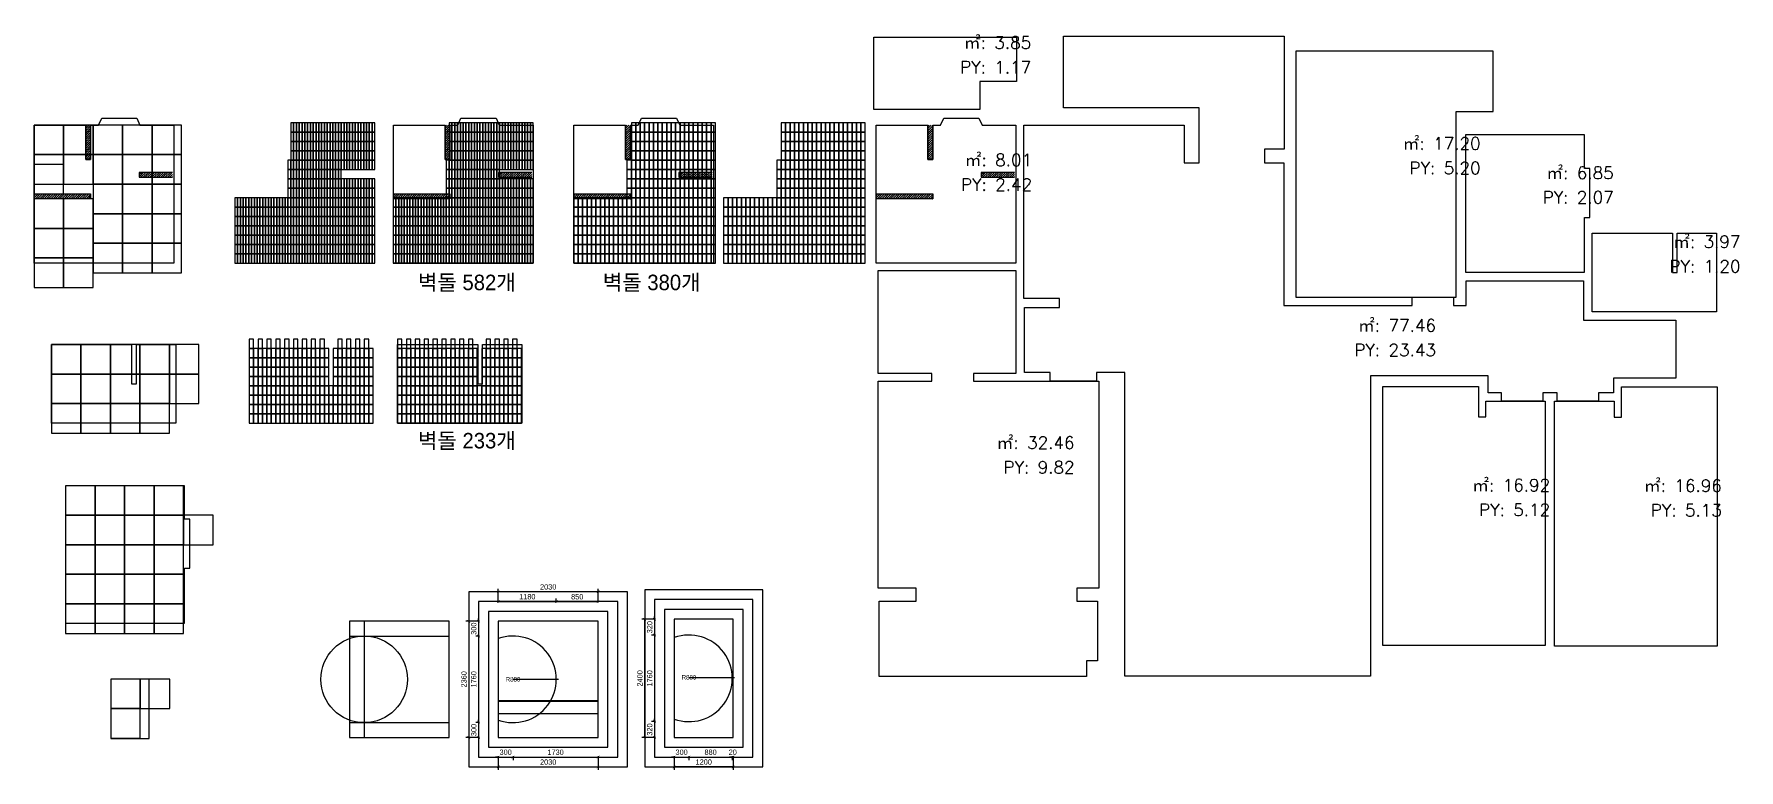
# Model space of a CAD drawing. Header units: millimetres. Extents: x -551172 to 227904, y -3435 to 261611.
# Drawn here: x 152769 to 187433, y 58199 to 73151 of the extents above; entities that cross this region are included whole.
import ezdxf
from ezdxf.enums import TextEntityAlignment as Align

# ---------------------------------------------------------------- set-up
doc = ezdxf.new("R2010")
doc.units = ezdxf.units.MM
doc.header["$LTSCALE"] = 100
doc.header["$PDMODE"] = 3
doc.layers.get('DEFPOINTS').update_dxf_attribs({"color": 248})
for name, color, linetype in [('E-DIM(IN)', 14, 'Continuous'), ('F-DIM(OUT)', 1, 'Continuous'), ('F-HAT', 251, 'Continuous'), ('F-TEXT @ 1', 3, 'Continuous'), ('F-WALL1', 2, 'Continuous'), ('F-WALL2', 3, 'Continuous')]:
    doc.layers.add(name, color=color, linetype=linetype)
doc.styles.get("Standard").update_dxf_attribs({"font": 'romans.shx'})
doc.styles.add('YOURNAME', font='HYWULM.TTF')
doc.dimstyles.new('YOURNAME-50', dxfattribs={"dimscale": 50, "dimtxt": 1.8, "dimasz": 0.9, "dimexe": 1, "dimexo": 3, "dimgap": 0.7, "dimtad": 1, "dimdec": 0, "dimzin": 0, "dimdsep": 46, "dimtxsty": 'YOURNAME', "dimblk": 'ARCHTICK', "dimcen": 0, "dimclrd": 1, "dimclre": 1, "dimclrt": 7, "dimadec": 0, "dimazin": 0, "dimtfac": 1, "dimtdec": 0, "dimtix": 1, "dimtmove": 2, "dimatfit": 3, "dimldrblk": 'ARCHTICK', "dimfxl": 0, "dimtolj": 1, "dimtzin": 0, "dimarcsym": 0})
doc.dimstyles.new('YOURNAME-60', dxfattribs={"dimscale": 60, "dimtxt": 1.8, "dimasz": 0.9, "dimexe": 1, "dimexo": 3, "dimgap": 0.7, "dimtad": 1, "dimdec": 0, "dimzin": 0, "dimdsep": 46, "dimtxsty": 'YOURNAME', "dimblk": 'ARCHTICK', "dimcen": 0, "dimclrd": 1, "dimclre": 1, "dimclrt": 7, "dimadec": 0, "dimazin": 0, "dimtfac": 1, "dimtdec": 0, "dimtix": 1, "dimtmove": 2, "dimatfit": 3, "dimldrblk": 'ARCHTICK', "dimfxl": 0, "dimtolj": 1, "dimtzin": 0, "dimarcsym": 0})
pattern_1 = [(45, (25200, -20000), (-22.4506403, 22.4506403), [])]
pattern_2 = [(45, (15384.726, -20000), (-22.4506403, 22.4506403), [])]
pattern_3 = [(45, (8078.757, -20000), (-22.4506403, 22.4506403), [])]
pattern_4 = [(45, (19052.548, -20000), (-22.4506403, 22.4506403), [])]

msp = doc.modelspace()

# ---------------------------------------------------------------- texts
at = {"layer": 'F-TEXT @ 1', "style": 'YOURNAME'}
for s, p in [('벽돌 582개', (162562.4, 67947.1)), ('벽돌 380개', (166321, 67947.1)), ('벽돌 233개', (162562.4, 64731.4))]:
    msp.add_text(s, height=315, dxfattribs=at).set_placement(p, align=Align.RIGHT)
at = {"layer": 'F-WALL1'}
for s, p in [('㎡: 3.85', (173043.4, 72853.3)), ('㎡: 17.20', (182181.6, 70803.3)), ('㎡: 8.01', (173062.1, 70468.1)), ('㎡: 6.85', (184888.1, 70206.8)), ('㎡: 3.97', (187465.6, 68805.8)), ('㎡: 77.46', (181273.1, 67105.3)), ('㎡: 32.46', (173925.1, 64722.3)), ('㎡: 16.92', (183595.6, 63858.3)), ('㎡: 16.96', (187087.1, 63849.8))]:
    msp.add_text(s, height=250, dxfattribs=at).set_placement(p, align=Align.RIGHT)
at = {"layer": 'F-WALL1', "color": 7}
for s, p in [('PY: 1.17', (173043.4, 72353.3)), ('PY: 5.20', (182181.6, 70303.3)), ('PY: 2.42', (173062.1, 69968.1)), ('PY: 2.07', (184888.1, 69706.8)), ('PY: 1.20', (187465.6, 68305.8)), ('PY: 23.43', (181273.1, 66605.3)), ('PY: 9.82', (173925.1, 64222.3)), ('PY: 5.12', (183595.6, 63358.3)), ('PY: 5.13', (187087.1, 63349.8))]:
    msp.add_text(s, height=250, dxfattribs=at).set_placement(p, align=Align.RIGHT)

# ---------------------------------------------------------------- blocks, each defined once
blk = doc.blocks.new('_ArchTick')
at = {"color": 0, "linetype": 'ByBlock', "const_width": 0.15}
blk.add_lwpolyline([(-0.5, -0.5), (0.5, 0.5)], dxfattribs=at)
blk = doc.blocks.new('*D446')
at = {"layer": 'DEFPOINTS', "color": 0}
for p in [(162508, 60039), (163388, 60039)]:
    blk.add_point(p, dxfattribs=at)
at = {"layer": 'E-DIM(IN)', "lineweight": -2}
for p, q in [((162508, 60039), (163388, 60039)), ((163388, 60039), (163433, 60039))]:
    blk.add_line(p, q, dxfattribs=at)
at = {"layer": 'E-DIM(IN)', "lineweight": -2, "xscale": 45, "yscale": 45, "zscale": 45, "rotation": 179.9999999999853}
blk.add_blockref('_ArchTick', (163388, 60039), dxfattribs=at)
at = {"layer": 'E-DIM(IN)', "color": 7, "insert": (162508, 60039), "char_height": 90, "attachment_point": 5, "style": 'YOURNAME'}
blk.add_mtext('\\A1;R880', dxfattribs=at)
blk = doc.blocks.new('*D447')
at = {"layer": 'DEFPOINTS', "color": 0}
for p in [(162008, 61219), (161808, 60919), (162008, 60919)]:
    blk.add_point(p, dxfattribs=at)
at = {"layer": 'F-DIM(OUT)', "lineweight": -2}
for p, q in [((161828, 61219), (161748, 61219)), ((161808, 61219), (161808, 61273)), ((161808, 61219), (161808, 60919)), ((161828, 60919), (161748, 60919)), ((161808, 60919), (161808, 60865))]:
    blk.add_line(p, q, dxfattribs=at)
at = {"layer": 'F-DIM(OUT)', "lineweight": -2, "xscale": 54, "yscale": 54, "zscale": 54}
for p, rotation in [((161808, 61219), 270), ((161808, 60919), 90)]:
    blk.add_blockref('_ArchTick', p, dxfattribs=dict(at, rotation=rotation))
at = {"layer": 'F-DIM(OUT)', "color": 7, "insert": (161710, 61069), "char_height": 108, "attachment_point": 5, "rotation": 90, "style": 'YOURNAME'}
blk.add_mtext('\\A1;300', dxfattribs=at)
blk = doc.blocks.new('*D448')
at = {"layer": 'DEFPOINTS', "color": 0}
for p in [(162008, 60919), (161808, 59159), (162008, 59159)]:
    blk.add_point(p, dxfattribs=at)
at = {"layer": 'F-DIM(OUT)', "lineweight": -2}
for p, q in [((161828, 60919), (161748, 60919)), ((161808, 60919), (161808, 59159)), ((161828, 59159), (161748, 59159))]:
    blk.add_line(p, q, dxfattribs=at)
at = {"layer": 'F-DIM(OUT)', "lineweight": -2, "xscale": 54, "yscale": 54, "zscale": 54}
for p, rotation in [((161808, 60919), 90), ((161808, 59159), 270)]:
    blk.add_blockref('_ArchTick', p, dxfattribs=dict(at, rotation=rotation))
at = {"layer": 'F-DIM(OUT)', "color": 7, "insert": (161710, 60039), "char_height": 108, "attachment_point": 5, "rotation": 90, "style": 'YOURNAME'}
blk.add_mtext('\\A1;1760', dxfattribs=at)
blk = doc.blocks.new('*D449')
at = {"layer": 'DEFPOINTS', "color": 0}
for p in [(162008, 59159), (161808, 58859), (162008, 58859)]:
    blk.add_point(p, dxfattribs=at)
at = {"layer": 'F-DIM(OUT)', "lineweight": -2}
for p, q in [((161828, 59159), (161748, 59159)), ((161808, 59159), (161808, 59213)), ((161808, 59159), (161808, 58859)), ((161828, 58859), (161748, 58859)), ((161808, 58859), (161808, 58805))]:
    blk.add_line(p, q, dxfattribs=at)
at = {"layer": 'F-DIM(OUT)', "lineweight": -2, "xscale": 54, "yscale": 54, "zscale": 54}
for p, rotation in [((161808, 59159), 270), ((161808, 58859), 90)]:
    blk.add_blockref('_ArchTick', p, dxfattribs=dict(at, rotation=rotation))
at = {"layer": 'F-DIM(OUT)', "color": 7, "insert": (161710, 59009), "char_height": 108, "attachment_point": 5, "rotation": 90, "style": 'YOURNAME'}
blk.add_mtext('\\A1;300', dxfattribs=at)
blk = doc.blocks.new('*D450')
at = {"layer": 'DEFPOINTS', "color": 0}
for p in [(162208, 58659), (162508, 58659), (162508, 58459)]:
    blk.add_point(p, dxfattribs=at)
at = {"layer": 'F-DIM(OUT)', "lineweight": -2}
for p, q in [((162208, 58459), (162154, 58459)), ((162208, 58479), (162208, 58399)), ((162208, 58459), (162508, 58459)), ((162508, 58479), (162508, 58399)), ((162508, 58459), (162562, 58459))]:
    blk.add_line(p, q, dxfattribs=at)
at = {"layer": 'F-DIM(OUT)', "lineweight": -2, "xscale": 54, "yscale": 54, "zscale": 54}
blk.add_blockref('_ArchTick', (162208, 58459), dxfattribs=at)
at = {"layer": 'F-DIM(OUT)', "lineweight": -2, "xscale": 54, "yscale": 54, "zscale": 54, "rotation": 180}
blk.add_blockref('_ArchTick', (162508, 58459), dxfattribs=at)
at = {"layer": 'F-DIM(OUT)', "color": 7, "insert": (162358, 58557), "char_height": 108, "attachment_point": 5, "style": 'YOURNAME'}
blk.add_mtext('\\A1;300', dxfattribs=at)
blk = doc.blocks.new('*D451')
at = {"layer": 'DEFPOINTS', "color": 0}
for p in [(162508, 58659), (164238, 58659), (164238, 58459)]:
    blk.add_point(p, dxfattribs=at)
at = {"layer": 'F-DIM(OUT)', "lineweight": -2}
for p, q in [((162508, 58479), (162508, 58399)), ((162508, 58459), (164238, 58459)), ((164238, 58479), (164238, 58399))]:
    blk.add_line(p, q, dxfattribs=at)
at = {"layer": 'F-DIM(OUT)', "lineweight": -2, "xscale": 54, "yscale": 54, "zscale": 54, "rotation": 180}
blk.add_blockref('_ArchTick', (162508, 58459), dxfattribs=at)
at = {"layer": 'F-DIM(OUT)', "lineweight": -2, "xscale": 54, "yscale": 54, "zscale": 54}
blk.add_blockref('_ArchTick', (164238, 58459), dxfattribs=at)
at = {"layer": 'F-DIM(OUT)', "color": 7, "insert": (163373, 58557), "char_height": 108, "attachment_point": 5, "style": 'YOURNAME'}
blk.add_mtext('\\A1;1730', dxfattribs=at)
blk = doc.blocks.new('*D452')
at = {"layer": 'DEFPOINTS', "color": 0}
for p in [(162208, 58659), (164238, 58659), (164238, 58259)]:
    blk.add_point(p, dxfattribs=at)
at = {"layer": 'F-DIM(OUT)', "lineweight": -2}
for p, q in [((162208, 58479), (162208, 58199)), ((162208, 58259), (164238, 58259)), ((164238, 58479), (164238, 58199))]:
    blk.add_line(p, q, dxfattribs=at)
at = {"layer": 'F-DIM(OUT)', "lineweight": -2, "xscale": 54, "yscale": 54, "zscale": 54, "rotation": 180}
blk.add_blockref('_ArchTick', (162208, 58259), dxfattribs=at)
at = {"layer": 'F-DIM(OUT)', "lineweight": -2, "xscale": 54, "yscale": 54, "zscale": 54}
blk.add_blockref('_ArchTick', (164238, 58259), dxfattribs=at)
at = {"layer": 'F-DIM(OUT)', "color": 7, "insert": (163223, 58357), "char_height": 108, "attachment_point": 5, "style": 'YOURNAME'}
blk.add_mtext('\\A1;2030', dxfattribs=at)
blk = doc.blocks.new('*D453')
at = {"layer": 'DEFPOINTS', "color": 0}
for p in [(162008, 61219), (161608, 58859), (162008, 58859)]:
    blk.add_point(p, dxfattribs=at)
at = {"layer": 'F-DIM(OUT)', "lineweight": -2}
for p, q in [((161828, 61219), (161548, 61219)), ((161608, 61219), (161608, 58859)), ((161828, 58859), (161548, 58859))]:
    blk.add_line(p, q, dxfattribs=at)
at = {"layer": 'F-DIM(OUT)', "lineweight": -2, "xscale": 54, "yscale": 54, "zscale": 54}
for p, rotation in [((161608, 61219), 90), ((161608, 58859), 270)]:
    blk.add_blockref('_ArchTick', p, dxfattribs=dict(at, rotation=rotation))
at = {"layer": 'F-DIM(OUT)', "color": 7, "insert": (161510, 60039), "char_height": 108, "attachment_point": 5, "rotation": 90, "style": 'YOURNAME'}
blk.add_mtext('\\A1;2360', dxfattribs=at)
blk = doc.blocks.new('*D454')
at = {"layer": 'DEFPOINTS', "color": 0}
for p in [(162208, 61419), (163388, 61619), (163388, 61419)]:
    blk.add_point(p, dxfattribs=at)
at = {"layer": 'F-DIM(OUT)', "lineweight": -2}
for p, q in [((162208, 61599), (162208, 61679)), ((162208, 61619), (163388, 61619)), ((163388, 61599), (163388, 61679))]:
    blk.add_line(p, q, dxfattribs=at)
at = {"layer": 'F-DIM(OUT)', "lineweight": -2, "xscale": 54, "yscale": 54, "zscale": 54, "rotation": 180}
blk.add_blockref('_ArchTick', (162208, 61619), dxfattribs=at)
at = {"layer": 'F-DIM(OUT)', "lineweight": -2, "xscale": 54, "yscale": 54, "zscale": 54}
blk.add_blockref('_ArchTick', (163388, 61619), dxfattribs=at)
at = {"layer": 'F-DIM(OUT)', "color": 7, "insert": (162798, 61717), "char_height": 108, "attachment_point": 5, "style": 'YOURNAME'}
blk.add_mtext('\\A1;1180', dxfattribs=at)
blk = doc.blocks.new('*D455')
at = {"layer": 'DEFPOINTS', "color": 0}
for p in [(163388, 61419), (164238, 61619), (164238, 61419)]:
    blk.add_point(p, dxfattribs=at)
at = {"layer": 'F-DIM(OUT)', "lineweight": -2}
for p, q in [((163388, 61599), (163388, 61679)), ((163388, 61619), (164238, 61619)), ((164238, 61599), (164238, 61679))]:
    blk.add_line(p, q, dxfattribs=at)
at = {"layer": 'F-DIM(OUT)', "lineweight": -2, "xscale": 54, "yscale": 54, "zscale": 54, "rotation": 180}
blk.add_blockref('_ArchTick', (163388, 61619), dxfattribs=at)
at = {"layer": 'F-DIM(OUT)', "lineweight": -2, "xscale": 54, "yscale": 54, "zscale": 54}
blk.add_blockref('_ArchTick', (164238, 61619), dxfattribs=at)
at = {"layer": 'F-DIM(OUT)', "color": 7, "insert": (163813, 61717), "char_height": 108, "attachment_point": 5, "style": 'YOURNAME'}
blk.add_mtext('\\A1;850', dxfattribs=at)
blk = doc.blocks.new('*D456')
at = {"layer": 'DEFPOINTS', "color": 0}
for p in [(162208, 61819), (162208, 61419), (164238, 61419)]:
    blk.add_point(p, dxfattribs=at)
at = {"layer": 'F-DIM(OUT)', "lineweight": -2}
for p, q in [((162208, 61599), (162208, 61879)), ((164238, 61819), (162208, 61819)), ((164238, 61599), (164238, 61879))]:
    blk.add_line(p, q, dxfattribs=at)
at = {"layer": 'F-DIM(OUT)', "lineweight": -2, "xscale": 54, "yscale": 54, "zscale": 54, "rotation": 180}
blk.add_blockref('_ArchTick', (162208, 61819), dxfattribs=at)
at = {"layer": 'F-DIM(OUT)', "lineweight": -2, "xscale": 54, "yscale": 54, "zscale": 54}
blk.add_blockref('_ArchTick', (164238, 61819), dxfattribs=at)
at = {"layer": 'F-DIM(OUT)', "color": 7, "insert": (163223, 61917), "char_height": 108, "attachment_point": 5, "style": 'YOURNAME'}
blk.add_mtext('\\A1;2030', dxfattribs=at)
blk = doc.blocks.new('*D457')
at = {"layer": 'DEFPOINTS', "color": 0}
for p in [(165585, 61259), (165385, 60939), (165585, 60939)]:
    blk.add_point(p, dxfattribs=at)
at = {"layer": 'F-DIM(OUT)', "lineweight": -2}
for p, q in [((165405, 61259), (165325, 61259)), ((165385, 61259), (165385, 61313)), ((165385, 61259), (165385, 60939)), ((165405, 60939), (165325, 60939)), ((165385, 60939), (165385, 60885))]:
    blk.add_line(p, q, dxfattribs=at)
at = {"layer": 'F-DIM(OUT)', "lineweight": -2, "xscale": 54, "yscale": 54, "zscale": 54}
for p, rotation in [((165385, 61259), 270), ((165385, 60939), 90)]:
    blk.add_blockref('_ArchTick', p, dxfattribs=dict(at, rotation=rotation))
at = {"layer": 'F-DIM(OUT)', "color": 7, "insert": (165287, 61099), "char_height": 108, "attachment_point": 5, "rotation": 90, "style": 'YOURNAME'}
blk.add_mtext('\\A1;320', dxfattribs=at)
blk = doc.blocks.new('*D458')
at = {"layer": 'DEFPOINTS', "color": 0}
for p in [(165585, 60939), (165385, 59179), (165585, 59179)]:
    blk.add_point(p, dxfattribs=at)
at = {"layer": 'F-DIM(OUT)', "lineweight": -2}
for p, q in [((165405, 60939), (165325, 60939)), ((165385, 60939), (165385, 59179)), ((165405, 59179), (165325, 59179))]:
    blk.add_line(p, q, dxfattribs=at)
at = {"layer": 'F-DIM(OUT)', "lineweight": -2, "xscale": 54, "yscale": 54, "zscale": 54}
for p, rotation in [((165385, 60939), 90), ((165385, 59179), 270)]:
    blk.add_blockref('_ArchTick', p, dxfattribs=dict(at, rotation=rotation))
at = {"layer": 'F-DIM(OUT)', "color": 7, "insert": (165287, 60059), "char_height": 108, "attachment_point": 5, "rotation": 90, "style": 'YOURNAME'}
blk.add_mtext('\\A1;1760', dxfattribs=at)
blk = doc.blocks.new('*D459')
at = {"layer": 'DEFPOINTS', "color": 0}
for p in [(165585, 59179), (165385, 58859), (165585, 58859)]:
    blk.add_point(p, dxfattribs=at)
at = {"layer": 'F-DIM(OUT)', "lineweight": -2}
for p, q in [((165405, 59179), (165325, 59179)), ((165385, 59179), (165385, 59233)), ((165385, 59179), (165385, 58859)), ((165405, 58859), (165325, 58859)), ((165385, 58859), (165385, 58805))]:
    blk.add_line(p, q, dxfattribs=at)
at = {"layer": 'F-DIM(OUT)', "lineweight": -2, "xscale": 54, "yscale": 54, "zscale": 54}
for p, rotation in [((165385, 59179), 270), ((165385, 58859), 90)]:
    blk.add_blockref('_ArchTick', p, dxfattribs=dict(at, rotation=rotation))
at = {"layer": 'F-DIM(OUT)', "color": 7, "insert": (165287, 59019), "char_height": 108, "attachment_point": 5, "rotation": 90, "style": 'YOURNAME'}
blk.add_mtext('\\A1;320', dxfattribs=at)
blk = doc.blocks.new('*D460')
at = {"layer": 'DEFPOINTS', "color": 0}
for p in [(165185, 61259), (165585, 61259), (165585, 58859)]:
    blk.add_point(p, dxfattribs=at)
at = {"layer": 'F-DIM(OUT)', "lineweight": -2}
for p, q in [((165405, 61259), (165125, 61259)), ((165185, 58859), (165185, 61259)), ((165405, 58859), (165125, 58859))]:
    blk.add_line(p, q, dxfattribs=at)
at = {"layer": 'F-DIM(OUT)', "lineweight": -2, "xscale": 54, "yscale": 54, "zscale": 54}
for p, rotation in [((165185, 61259), 90), ((165185, 58859), 270)]:
    blk.add_blockref('_ArchTick', p, dxfattribs=dict(at, rotation=rotation))
at = {"layer": 'F-DIM(OUT)', "color": 7, "insert": (165087, 60059), "char_height": 108, "attachment_point": 5, "rotation": 90, "style": 'YOURNAME'}
blk.add_mtext('\\A1;2400', dxfattribs=at)
blk = doc.blocks.new('*D461')
at = {"layer": 'DEFPOINTS', "color": 0}
for p in [(165785, 58659), (166085, 58659), (166085, 58459)]:
    blk.add_point(p, dxfattribs=at)
at = {"layer": 'F-DIM(OUT)', "lineweight": -2}
for p, q in [((165785, 58459), (165731, 58459)), ((165785, 58479), (165785, 58399)), ((165785, 58459), (166085, 58459)), ((166085, 58479), (166085, 58399)), ((166085, 58459), (166139, 58459))]:
    blk.add_line(p, q, dxfattribs=at)
at = {"layer": 'F-DIM(OUT)', "lineweight": -2, "xscale": 54, "yscale": 54, "zscale": 54}
blk.add_blockref('_ArchTick', (165785, 58459), dxfattribs=at)
at = {"layer": 'F-DIM(OUT)', "lineweight": -2, "xscale": 54, "yscale": 54, "zscale": 54, "rotation": 180}
blk.add_blockref('_ArchTick', (166085, 58459), dxfattribs=at)
at = {"layer": 'F-DIM(OUT)', "color": 7, "insert": (165935, 58557), "char_height": 108, "attachment_point": 5, "style": 'YOURNAME'}
blk.add_mtext('\\A1;300', dxfattribs=at)
blk = doc.blocks.new('*D462')
at = {"layer": 'DEFPOINTS', "color": 0}
for p in [(166085, 58659), (166965, 58659), (166965, 58459)]:
    blk.add_point(p, dxfattribs=at)
at = {"layer": 'F-DIM(OUT)', "lineweight": -2}
for p, q in [((166085, 58479), (166085, 58399)), ((166085, 58459), (166965, 58459)), ((166965, 58479), (166965, 58399))]:
    blk.add_line(p, q, dxfattribs=at)
at = {"layer": 'F-DIM(OUT)', "lineweight": -2, "xscale": 54, "yscale": 54, "zscale": 54, "rotation": 180}
blk.add_blockref('_ArchTick', (166085, 58459), dxfattribs=at)
at = {"layer": 'F-DIM(OUT)', "lineweight": -2, "xscale": 54, "yscale": 54, "zscale": 54}
blk.add_blockref('_ArchTick', (166965, 58459), dxfattribs=at)
at = {"layer": 'F-DIM(OUT)', "color": 7, "insert": (166525, 58557), "char_height": 108, "attachment_point": 5, "style": 'YOURNAME'}
blk.add_mtext('\\A1;880', dxfattribs=at)
blk = doc.blocks.new('*D463')
at = {"layer": 'DEFPOINTS', "color": 0}
for p in [(166965, 58659), (166985, 58659), (166985, 58459)]:
    blk.add_point(p, dxfattribs=at)
at = {"layer": 'F-DIM(OUT)', "lineweight": -2}
for p, q in [((166965, 58459), (166911, 58459)), ((166965, 58479), (166965, 58399)), ((166965, 58459), (166985, 58459)), ((166985, 58479), (166985, 58399)), ((166985, 58459), (167039, 58459))]:
    blk.add_line(p, q, dxfattribs=at)
at = {"layer": 'F-DIM(OUT)', "lineweight": -2, "xscale": 54, "yscale": 54, "zscale": 54}
blk.add_blockref('_ArchTick', (166965, 58459), dxfattribs=at)
at = {"layer": 'F-DIM(OUT)', "lineweight": -2, "xscale": 54, "yscale": 54, "zscale": 54, "rotation": 180}
blk.add_blockref('_ArchTick', (166985, 58459), dxfattribs=at)
at = {"layer": 'F-DIM(OUT)', "color": 7, "insert": (166975, 58557), "char_height": 108, "attachment_point": 5, "style": 'YOURNAME'}
blk.add_mtext('\\A1;20', dxfattribs=at)
blk = doc.blocks.new('*D464')
at = {"layer": 'DEFPOINTS', "color": 0}
for p in [(165785, 58659), (166985, 58659), (165785, 58259)]:
    blk.add_point(p, dxfattribs=at)
at = {"layer": 'F-DIM(OUT)', "lineweight": -2}
for p, q in [((165785, 58479), (165785, 58199)), ((166985, 58259), (165785, 58259)), ((166985, 58479), (166985, 58199))]:
    blk.add_line(p, q, dxfattribs=at)
at = {"layer": 'F-DIM(OUT)', "lineweight": -2, "xscale": 54, "yscale": 54, "zscale": 54, "rotation": 180}
blk.add_blockref('_ArchTick', (165785, 58259), dxfattribs=at)
at = {"layer": 'F-DIM(OUT)', "lineweight": -2, "xscale": 54, "yscale": 54, "zscale": 54}
blk.add_blockref('_ArchTick', (166985, 58259), dxfattribs=at)
at = {"layer": 'F-DIM(OUT)', "color": 7, "insert": (166385, 58357), "char_height": 108, "attachment_point": 5, "style": 'YOURNAME'}
blk.add_mtext('\\A1;1200', dxfattribs=at)
blk = doc.blocks.new('*D465')
at = {"layer": 'DEFPOINTS', "color": 0}
for p in [(166085, 60079), (166965, 60079)]:
    blk.add_point(p, dxfattribs=at)
at = {"layer": 'E-DIM(IN)', "lineweight": -2}
for p, q in [((166085, 60079), (166965, 60079)), ((166965, 60079), (167010, 60079))]:
    blk.add_line(p, q, dxfattribs=at)
at = {"layer": 'E-DIM(IN)', "lineweight": -2, "xscale": 45, "yscale": 45, "zscale": 45, "rotation": 179.9999999999853}
blk.add_blockref('_ArchTick', (166965, 60079), dxfattribs=at)
at = {"layer": 'E-DIM(IN)', "color": 7, "insert": (166085, 60079), "char_height": 90, "attachment_point": 5, "style": 'YOURNAME'}
blk.add_mtext('\\A1;R880', dxfattribs=at)

# ---------------------------------------------------------------- dimensions: what is measured, and where the dimension line sits
at = {"layer": 'E-DIM(IN)'}
for center, mpoint, picture, middle in [((162508, 60038.7), (163388, 60038.7), '*D446', (162508, 60038.7)), ((166084.9, 60078.7), (166964.9, 60078.7), '*D465', (166084.9, 60078.7))]:
    dim = msp.add_radius_dim(center=center, mpoint=mpoint, dimstyle='YOURNAME-50', override={"dimclrd": 256, "dimclre": 256}, dxfattribs=at)
    dim.commit()
    dim.dimension.update_dxf_attribs({"geometry": picture, "text_midpoint": middle, "dimtype": 164})
at = {"layer": 'F-DIM(OUT)'}
for base, p1, p2, picture, middle in [((162208, 61818.7), (164238, 61418.7), (162208, 61418.7), '*D456', (163223, 61916.9)), ((163388, 61618.7), (162208, 61418.7), (163388, 61418.7), '*D454', (162798, 61716.9)), ((164238, 61618.7), (163388, 61418.7), (164238, 61418.7), '*D455', (163813, 61716.9)), ((162508, 58458.7), (162208, 58658.7), (162508, 58658.7), '*D450', (162358, 58556.9)), ((164238, 58258.7), (162208, 58658.7), (164238, 58658.7), '*D452', (163223, 58356.9)), ((164238, 58458.7), (162508, 58658.7), (164238, 58658.7), '*D451', (163373, 58556.9)), ((166084.9, 58458.7), (165784.9, 58658.7), (166084.9, 58658.7), '*D461', (165934.9, 58556.9)), ((165784.9, 58258.7), (166984.9, 58658.7), (165784.9, 58658.7), '*D464', (166384.9, 58356.9)), ((166964.9, 58458.7), (166084.9, 58658.7), (166964.9, 58658.7), '*D462', (166524.9, 58556.9)), ((166984.9, 58458.7), (166964.9, 58658.7), (166984.9, 58658.7), '*D463', (166974.9, 58556.9))]:
    dim = msp.add_linear_dim(base=base, p1=p1, p2=p2, dimstyle='YOURNAME-60', override={"dimclrd": 256, "dimclre": 256}, dxfattribs=at)
    dim.commit()
    dim.dimension.update_dxf_attribs({"geometry": picture, "text_midpoint": middle})
for base, p1, p2, picture, middle in [((161608, 58858.7), (162008, 61218.7), (162008, 58858.7), '*D453', (161509.7, 60038.7)), ((161808, 60918.7), (162008, 61218.7), (162008, 60918.7), '*D447', (161709.8, 61068.7)), ((165184.9, 61258.7), (165584.9, 58858.7), (165584.9, 61258.7), '*D460', (165086.7, 60058.7)), ((165384.9, 60938.7), (165584.9, 61258.7), (165584.9, 60938.7), '*D457', (165286.7, 61098.7)), ((161808, 59158.7), (162008, 60918.7), (162008, 59158.7), '*D448', (161709.7, 60038.7)), ((165384.9, 59178.7), (165584.9, 60938.7), (165584.9, 59178.7), '*D458', (165286.6, 60058.7)), ((161808, 58858.7), (162008, 59158.7), (162008, 58858.7), '*D449', (161709.8, 59008.7)), ((165384.9, 58858.7), (165584.9, 59178.7), (165584.9, 58858.7), '*D459', (165286.7, 59018.7))]:
    dim = msp.add_linear_dim(base=base, p1=p1, p2=p2, angle=90, dimstyle='YOURNAME-60', override={"dimclrd": 256, "dimclre": 256}, dxfattribs=at)
    dim.commit()
    dim.dimension.update_dxf_attribs({"geometry": picture, "text_midpoint": middle})

# ---------------------------------------------------------------- hatches: boundary and pattern name
at = {"layer": 'F-HAT'}
h = msp.add_hatch(dxfattribs=at)
h.set_pattern_fill('ANSI31', color=256, scale=10)
h.set_pattern_definition(pattern_3)
h.paths.add_polyline_path([(153919.4, 71301.8), (153819.4, 71301.8), (153819.4, 70601.8), (153919.4, 70601.8)])
h.paths.add_polyline_path([(153919.4, 69901.8), (152769.4, 69901.8), (152769.4, 69801.8), (153919.4, 69801.8)])
h = msp.add_hatch(dxfattribs=at)
h.set_pattern_fill('ANSI31', color=256, scale=10)
h.set_pattern_definition(pattern_2)
h.paths.add_polyline_path([(161225.4, 71301.8), (161125.4, 71301.8), (161125.4, 70601.8), (161225.4, 70601.8)])
h.paths.add_polyline_path([(161225.4, 69901.8), (160075.4, 69901.8), (160075.4, 69801.8), (161225.4, 69801.8)])
h = msp.add_hatch(dxfattribs=at)
h.set_pattern_fill('ANSI31', color=256, scale=10)
h.set_pattern_definition(pattern_4)
h.paths.add_polyline_path([(164893.2, 71301.8), (164793.2, 71301.8), (164793.2, 70601.8), (164893.2, 70601.8)])
h.paths.add_polyline_path([(164893.2, 69901.8), (163743.2, 69901.8), (163743.2, 69801.8), (164893.2, 69801.8)])
h = msp.add_hatch(dxfattribs=at)
h.set_pattern_fill('ANSI31', color=256, scale=10)
h.set_pattern_definition(pattern_1)
h.paths.add_polyline_path([(171040.6, 71301.8), (170940.6, 71301.8), (170940.6, 70601.8), (171040.6, 70601.8)])
h.paths.add_polyline_path([(171040.6, 69901.8), (169890.6, 69901.8), (169890.6, 69801.8), (171040.6, 69801.8)])
h = msp.add_hatch(dxfattribs=at)
h.set_pattern_fill('ANSI31', color=256, scale=10)
h.set_pattern_definition(pattern_3)
h.paths.add_polyline_path([(155582.4, 70241.8), (155582.4, 70341.8), (154907.4, 70341.8), (154907.4, 70241.8)])
h = msp.add_hatch(dxfattribs=at)
h.set_pattern_fill('ANSI31', color=256, scale=10)
h.set_pattern_definition(pattern_2)
h.paths.add_polyline_path([(162888.4, 70241.8), (162888.4, 70341.8), (162213.4, 70341.8), (162213.4, 70241.8)])
h = msp.add_hatch(dxfattribs=at)
h.set_pattern_fill('ANSI31', color=256, scale=10)
h.set_pattern_definition(pattern_4)
h.paths.add_polyline_path([(166556.2, 70241.8), (166556.2, 70341.8), (165881.2, 70341.8), (165881.2, 70241.8)])
h = msp.add_hatch(dxfattribs=at)
h.set_pattern_fill('ANSI31', color=256, scale=10)
h.set_pattern_definition(pattern_1)
h.paths.add_polyline_path([(172703.6, 70241.8), (172703.6, 70341.8), (172028.6, 70341.8), (172028.6, 70241.8)])

# ---------------------------------------------------------------- linework, layer by layer
at = {"layer": 'DEFPOINTS'}
for points in [[(161608, 58258.7), (164838, 58258.7), (164838, 61818.7), (161608, 61818.7)], [(165184.9, 58258.7), (167584.9, 58258.7), (167584.9, 61858.7), (165184.9, 61858.7)], [(161808, 58458.7), (164638, 58458.7), (164638, 61618.7), (161808, 61618.7)], [(162008, 58658.7), (164438, 58658.7), (164438, 61418.7), (162008, 61418.7)], [(165384.9, 58458.7), (167384.9, 58458.7), (167384.9, 61658.7), (165384.9, 61658.7)], [(165584.9, 58658.7), (167184.9, 58658.7), (167184.9, 61458.7), (165584.9, 61458.7)]]:
    msp.add_lwpolyline(points, close=True, dxfattribs=at)
at = {"layer": 'F-WALL1'}
for p, q in [((159480.7, 61218.7), (159480.7, 58858.7)), ((164238, 58858.7), (164238, 61218.7)), ((159180.7, 60918.7), (161210.7, 60918.7)), ((159180.7, 59158.7), (161210.7, 59158.7))]:
    msp.add_line(p, q, dxfattribs=at)
at = {"layer": 'F-WALL1', "color": 6}
for p, q in [((162208, 59608.7), (164238, 59608.7)), ((162208, 59596.7), (164238, 59596.7)), ((162208, 59346.7), (164238, 59346.7))]:
    msp.add_line(p, q, dxfattribs=at)
at = {"layer": 'F-WALL1'}
for points in [[(169842.1, 73089.8), (172744.6, 73089.8), (172744.6, 72186.8), (172002.1, 72186.8), (172002.1, 71616.8), (169842.1, 71616.8), (169842.1, 73089.8)], [(184275.6, 67335.8), (186150.6, 67335.8), (186150.6, 66157.8), (184885.6, 66157.8), (184885.6, 65862.8), (184575.6, 65862.8), (184575.6, 65689.8), (183735.6, 65689.8), (183735.6, 65862.8), (183445.6, 65862.8), (183445.6, 65689.8), (182605.6, 65689.8), (182605.6, 65862.8), (182335.6, 65862.8), (182335.6, 66209.8), (179944.6, 66209.8), (179944.6, 60104.8), (174948.6, 60104.8), (174948.6, 66271.8), (174368.1, 66271.8), (174368.1, 66096.8), (173428.1, 66096.8), (173428.1, 66271.8), (172905.6, 66271.8), (172905.6, 67593.8), (173620.6, 67593.8), (173620.6, 67778.8), (172895.6, 67778.8), (172895.6, 71300.8), (176155.6, 71300.8), (176155.6, 70535.8), (176455.6, 70535.8), (176455.6, 71655.8), (173700.6, 71655.8), (173700.6, 73105.8), (178185.6, 73105.8), (178185.6, 70810.8), (177785.6, 70810.8), (177785.6, 70535.8), (178180.6, 70535.8), (178180.6, 67635.8), (180790.6, 67635.8), (180790.6, 67805.8), (181630.6, 67805.8), (181630.6, 67635.8), (181885.6, 67635.8), (181885.6, 68135.8), (184275.6, 68135.8), (184275.6, 67335.8)], [(178425.6, 67805.8), (181685.6, 67805.8), (181685.6, 71575.8), (182437.6, 71575.8), (182437.6, 72800.8), (178425.6, 72800.8), (178425.6, 67805.8)], [(152769.4, 71301.8), (153819.4, 71301.8), (153819.4, 70601.8), (153919.4, 70601.8), (153919.4, 71301.8), (154079.4, 71301.8), (154143.4, 71439.3), (154858.4, 71439.3), (154922.4, 71301.8), (155612.4, 71301.8), (155612.4, 68496.8), (152769.4, 68496.8), (152769.4, 71301.8)], [(160075.4, 71301.8), (161125.4, 71301.8), (161125.4, 70601.8), (161225.4, 70601.8), (161225.4, 71301.8), (161385.4, 71301.8), (161449.4, 71439.3), (162164.4, 71439.3), (162228.4, 71301.8), (162918.4, 71301.8), (162918.4, 68496.8), (160075.4, 68496.8), (160075.4, 71301.8)], [(163743.2, 71301.8), (164793.2, 71301.8), (164793.2, 70601.8), (164893.2, 70601.8), (164893.2, 71301.8), (165053.2, 71301.8), (165117.2, 71439.3), (165832.2, 71439.3), (165896.2, 71301.8), (166586.2, 71301.8), (166586.2, 68496.8), (163743.2, 68496.8), (163743.2, 71301.8)], [(169890.6, 71301.8), (170940.6, 71301.8), (170940.6, 70601.8), (171040.6, 70601.8), (171040.6, 71301.8), (171200.6, 71301.8), (171264.6, 71439.3), (171979.6, 71439.3), (172043.6, 71301.8), (172733.6, 71301.8), (172733.6, 68496.8), (169890.6, 68496.8), (169890.6, 71301.8)], [(181875.6, 68310.8), (184290.6, 68310.8), (184290.6, 69425.8), (184400.6, 69425.8), (184400.6, 70422.8), (184290.6, 70422.8), (184290.6, 71102.8), (181875.6, 71102.8), (181875.6, 68310.8)], [(184450.6, 69105.8), (186080.6, 69105.8), (186080.6, 68305.8), (186180.6, 68305.8), (186180.6, 69105.8), (186980.6, 69105.8), (186980.6, 67505.8), (184450.6, 67505.8), (184450.6, 69105.8)], [(169929.6, 68346.8), (172733.6, 68346.8), (172733.6, 66256.8), (171870.6, 66256.8), (171870.6, 66096.8), (174420.6, 66096.8), (174420.6, 61891.8), (173973.6, 61891.8), (173973.6, 61626.8), (174391.6, 61626.8), (174391.6, 60417.8), (174166.6, 60417.8), (174166.6, 60097.8), (169951.6, 60097.8), (169951.6, 61626.8), (170704.6, 61626.8), (170704.6, 61891.8), (169929.6, 61891.8), (169929.6, 66096.8), (171020.6, 66096.8), (171020.6, 66256.8), (169929.6, 66256.8), (169929.6, 68346.8)], [(153120.8, 66841.9), (154750.8, 66841.9), (154750.8, 66041.9), (154850.8, 66041.9), (154850.8, 66841.9), (155650.8, 66841.9), (155650.8, 65241.9), (153120.8, 65241.9), (153120.8, 66841.9)], [(160160, 66841.9), (161790, 66841.9), (161790, 66041.9), (161890, 66041.9), (161890, 66841.9), (162690, 66841.9), (162690, 65241.9), (160160, 65241.9), (160160, 66841.9)], [(180195.6, 65991.8), (182135.6, 65991.8), (182135.6, 65371.8), (182285.6, 65371.8), (182285.6, 65689.8), (183495.6, 65689.8), (183495.6, 60724.8), (180195.6, 60724.8), (180195.6, 65991.8)], [(183685.6, 65689.8), (184895.6, 65689.8), (184895.6, 65364.8), (185048.6, 65364.8), (185048.6, 65984.8), (186988.6, 65984.8), (186988.6, 60714.8), (183685.6, 60714.8), (183685.6, 65689.8)], [(153410.3, 61181.6), (155825.3, 61181.6), (155825.3, 62296.6), (155935.3, 62296.6), (155935.3, 63293.6), (155825.3, 63293.6), (155825.3, 63973.6), (153410.3, 63973.6), (153410.3, 61181.6)]]:
    msp.add_lwpolyline(points, dxfattribs=at)
at = {"layer": 'F-WALL1', "color": 6}
for points in [[(152769.4, 70701.8), (153369.4, 70701.8), (153369.4, 71301.8), (152769.4, 71301.8)], [(153369.4, 70701.8), (153969.4, 70701.8), (153969.4, 71301.8), (153369.4, 71301.8)], [(153969.4, 70701.8), (154569.4, 70701.8), (154569.4, 71301.8), (153969.4, 71301.8)], [(154569.4, 70701.8), (155169.4, 70701.8), (155169.4, 71301.8), (154569.4, 71301.8)], [(155169.4, 70701.8), (155769.4, 70701.8), (155769.4, 71301.8), (155169.4, 71301.8)], [(157988.9, 71156.8), (158045.9, 71156.8), (158045.9, 71346.8), (157988.9, 71346.8)], [(157988.9, 70966.8), (158045.9, 70966.8), (158045.9, 71156.8), (157988.9, 71156.8)], [(158045.9, 71156.8), (158102.9, 71156.8), (158102.9, 71346.8), (158045.9, 71346.8)], [(158045.9, 70966.8), (158102.9, 70966.8), (158102.9, 71156.8), (158045.9, 71156.8)], [(158102.9, 71156.8), (158159.9, 71156.8), (158159.9, 71346.8), (158102.9, 71346.8)], [(158102.9, 70966.8), (158159.9, 70966.8), (158159.9, 71156.8), (158102.9, 71156.8)], [(158159.9, 71156.8), (158216.9, 71156.8), (158216.9, 71346.8), (158159.9, 71346.8)], [(158159.9, 70966.8), (158216.9, 70966.8), (158216.9, 71156.8), (158159.9, 71156.8)], [(158216.9, 71156.8), (158273.9, 71156.8), (158273.9, 71346.8), (158216.9, 71346.8)], [(158216.9, 70966.8), (158273.9, 70966.8), (158273.9, 71156.8), (158216.9, 71156.8)], [(158273.9, 71156.8), (158330.9, 71156.8), (158330.9, 71346.8), (158273.9, 71346.8)], [(158273.9, 70966.8), (158330.9, 70966.8), (158330.9, 71156.8), (158273.9, 71156.8)], [(158330.9, 71156.8), (158387.9, 71156.8), (158387.9, 71346.8), (158330.9, 71346.8)], [(158330.9, 70966.8), (158387.9, 70966.8), (158387.9, 71156.8), (158330.9, 71156.8)], [(158387.9, 71156.8), (158444.9, 71156.8), (158444.9, 71346.8), (158387.9, 71346.8)], [(158387.9, 70966.8), (158444.9, 70966.8), (158444.9, 71156.8), (158387.9, 71156.8)], [(158444.9, 71156.8), (158501.9, 71156.8), (158501.9, 71346.8), (158444.9, 71346.8)], [(158444.9, 70966.8), (158501.9, 70966.8), (158501.9, 71156.8), (158444.9, 71156.8)], [(158501.9, 71156.8), (158558.9, 71156.8), (158558.9, 71346.8), (158501.9, 71346.8)], [(158501.9, 70966.8), (158558.9, 70966.8), (158558.9, 71156.8), (158501.9, 71156.8)], [(158558.9, 71156.8), (158615.9, 71156.8), (158615.9, 71346.8), (158558.9, 71346.8)], [(158558.9, 70966.8), (158615.9, 70966.8), (158615.9, 71156.8), (158558.9, 71156.8)], [(158615.9, 71156.8), (158672.9, 71156.8), (158672.9, 71346.8), (158615.9, 71346.8)], [(158615.9, 70966.8), (158672.9, 70966.8), (158672.9, 71156.8), (158615.9, 71156.8)], [(158672.9, 71156.8), (158729.9, 71156.8), (158729.9, 71346.8), (158672.9, 71346.8)], [(158672.9, 70966.8), (158729.9, 70966.8), (158729.9, 71156.8), (158672.9, 71156.8)], [(158729.9, 71156.8), (158786.9, 71156.8), (158786.9, 71346.8), (158729.9, 71346.8)], [(158729.9, 70966.8), (158786.9, 70966.8), (158786.9, 71156.8), (158729.9, 71156.8)], [(158786.9, 71156.8), (158843.9, 71156.8), (158843.9, 71346.8), (158786.9, 71346.8)], [(158786.9, 70966.8), (158843.9, 70966.8), (158843.9, 71156.8), (158786.9, 71156.8)], [(158843.9, 71156.8), (158900.9, 71156.8), (158900.9, 71346.8), (158843.9, 71346.8)], [(158843.9, 70966.8), (158900.9, 70966.8), (158900.9, 71156.8), (158843.9, 71156.8)], [(158900.9, 71156.8), (158957.9, 71156.8), (158957.9, 71346.8), (158900.9, 71346.8)], [(158900.9, 70966.8), (158957.9, 70966.8), (158957.9, 71156.8), (158900.9, 71156.8)], [(158957.9, 71156.8), (159014.9, 71156.8), (159014.9, 71346.8), (158957.9, 71346.8)], [(158957.9, 70966.8), (159014.9, 70966.8), (159014.9, 71156.8), (158957.9, 71156.8)], [(159014.9, 71156.8), (159071.9, 71156.8), (159071.9, 71346.8), (159014.9, 71346.8)], [(159014.9, 70966.8), (159071.9, 70966.8), (159071.9, 71156.8), (159014.9, 71156.8)], [(159071.9, 71156.8), (159128.9, 71156.8), (159128.9, 71346.8), (159071.9, 71346.8)], [(159071.9, 70966.8), (159128.9, 70966.8), (159128.9, 71156.8), (159071.9, 71156.8)], [(159128.9, 71156.8), (159185.9, 71156.8), (159185.9, 71346.8), (159128.9, 71346.8)], [(159128.9, 70966.8), (159185.9, 70966.8), (159185.9, 71156.8), (159128.9, 71156.8)], [(159185.9, 71156.8), (159242.9, 71156.8), (159242.9, 71346.8), (159185.9, 71346.8)], [(159185.9, 70966.8), (159242.9, 70966.8), (159242.9, 71156.8), (159185.9, 71156.8)], [(159242.9, 71156.8), (159299.9, 71156.8), (159299.9, 71346.8), (159242.9, 71346.8)], [(159242.9, 70966.8), (159299.9, 70966.8), (159299.9, 71156.8), (159242.9, 71156.8)], [(159299.9, 71156.8), (159356.9, 71156.8), (159356.9, 71346.8), (159299.9, 71346.8)], [(159299.9, 70966.8), (159356.9, 70966.8), (159356.9, 71156.8), (159299.9, 71156.8)], [(159356.9, 71156.8), (159413.9, 71156.8), (159413.9, 71346.8), (159356.9, 71346.8)], [(159356.9, 70966.8), (159413.9, 70966.8), (159413.9, 71156.8), (159356.9, 71156.8)], [(159413.9, 71156.8), (159470.9, 71156.8), (159470.9, 71346.8), (159413.9, 71346.8)], [(159413.9, 70966.8), (159470.9, 70966.8), (159470.9, 71156.8), (159413.9, 71156.8)], [(159470.9, 71156.8), (159527.9, 71156.8), (159527.9, 71346.8), (159470.9, 71346.8)], [(159470.9, 70966.8), (159527.9, 70966.8), (159527.9, 71156.8), (159470.9, 71156.8)], [(159527.9, 71156.8), (159584.9, 71156.8), (159584.9, 71346.8), (159527.9, 71346.8)], [(159527.9, 70966.8), (159584.9, 70966.8), (159584.9, 71156.8), (159527.9, 71156.8)], [(159584.9, 71156.8), (159641.9, 71156.8), (159641.9, 71346.8), (159584.9, 71346.8)], [(159584.9, 70966.8), (159641.9, 70966.8), (159641.9, 71156.8), (159584.9, 71156.8)], [(159641.9, 71156.8), (159698.9, 71156.8), (159698.9, 71346.8), (159641.9, 71346.8)], [(159641.9, 70966.8), (159698.9, 70966.8), (159698.9, 71156.8), (159641.9, 71156.8)], [(161208.4, 71156.8), (161265.4, 71156.8), (161265.4, 71346.8), (161208.4, 71346.8)], [(161208.4, 70966.8), (161265.4, 70966.8), (161265.4, 71156.8), (161208.4, 71156.8)], [(161265.4, 71156.8), (161322.4, 71156.8), (161322.4, 71346.8), (161265.4, 71346.8)], [(161265.4, 70966.8), (161322.4, 70966.8), (161322.4, 71156.8), (161265.4, 71156.8)], [(161322.4, 71156.8), (161379.4, 71156.8), (161379.4, 71346.8), (161322.4, 71346.8)], [(161322.4, 70966.8), (161379.4, 70966.8), (161379.4, 71156.8), (161322.4, 71156.8)], [(161379.4, 71156.8), (161436.4, 71156.8), (161436.4, 71346.8), (161379.4, 71346.8)], [(161379.4, 70966.8), (161436.4, 70966.8), (161436.4, 71156.8), (161379.4, 71156.8)], [(161436.4, 71156.8), (161493.4, 71156.8), (161493.4, 71346.8), (161436.4, 71346.8)], [(161436.4, 70966.8), (161493.4, 70966.8), (161493.4, 71156.8), (161436.4, 71156.8)], [(161493.4, 71156.8), (161550.4, 71156.8), (161550.4, 71346.8), (161493.4, 71346.8)], [(161493.4, 70966.8), (161550.4, 70966.8), (161550.4, 71156.8), (161493.4, 71156.8)], [(161550.4, 71156.8), (161607.4, 71156.8), (161607.4, 71346.8), (161550.4, 71346.8)], [(161550.4, 70966.8), (161607.4, 70966.8), (161607.4, 71156.8), (161550.4, 71156.8)], [(161607.4, 71156.8), (161664.4, 71156.8), (161664.4, 71346.8), (161607.4, 71346.8)], [(161607.4, 70966.8), (161664.4, 70966.8), (161664.4, 71156.8), (161607.4, 71156.8)], [(161664.4, 71156.8), (161721.4, 71156.8), (161721.4, 71346.8), (161664.4, 71346.8)], [(161664.4, 70966.8), (161721.4, 70966.8), (161721.4, 71156.8), (161664.4, 71156.8)], [(161721.4, 71156.8), (161778.4, 71156.8), (161778.4, 71346.8), (161721.4, 71346.8)], [(161721.4, 70966.8), (161778.4, 70966.8), (161778.4, 71156.8), (161721.4, 71156.8)], [(161778.4, 71156.8), (161835.4, 71156.8), (161835.4, 71346.8), (161778.4, 71346.8)], [(161778.4, 70966.8), (161835.4, 70966.8), (161835.4, 71156.8), (161778.4, 71156.8)], [(161835.4, 71156.8), (161892.4, 71156.8), (161892.4, 71346.8), (161835.4, 71346.8)], [(161835.4, 70966.8), (161892.4, 70966.8), (161892.4, 71156.8), (161835.4, 71156.8)], [(161892.4, 71156.8), (161949.4, 71156.8), (161949.4, 71346.8), (161892.4, 71346.8)], [(161892.4, 70966.8), (161949.4, 70966.8), (161949.4, 71156.8), (161892.4, 71156.8)], [(161949.4, 71156.8), (162006.4, 71156.8), (162006.4, 71346.8), (161949.4, 71346.8)], [(161949.4, 70966.8), (162006.4, 70966.8), (162006.4, 71156.8), (161949.4, 71156.8)], [(162006.4, 71156.8), (162063.4, 71156.8), (162063.4, 71346.8), (162006.4, 71346.8)], [(162006.4, 70966.8), (162063.4, 70966.8), (162063.4, 71156.8), (162006.4, 71156.8)], [(162063.4, 71156.8), (162120.4, 71156.8), (162120.4, 71346.8), (162063.4, 71346.8)], [(162063.4, 70966.8), (162120.4, 70966.8), (162120.4, 71156.8), (162063.4, 71156.8)], [(162120.4, 71156.8), (162177.4, 71156.8), (162177.4, 71346.8), (162120.4, 71346.8)], [(162120.4, 70966.8), (162177.4, 70966.8), (162177.4, 71156.8), (162120.4, 71156.8)], [(162177.4, 71156.8), (162234.4, 71156.8), (162234.4, 71346.8), (162177.4, 71346.8)], [(162177.4, 70966.8), (162234.4, 70966.8), (162234.4, 71156.8), (162177.4, 71156.8)], [(162234.4, 71156.8), (162291.4, 71156.8), (162291.4, 71346.8), (162234.4, 71346.8)], [(162234.4, 70966.8), (162291.4, 70966.8), (162291.4, 71156.8), (162234.4, 71156.8)], [(162291.4, 71156.8), (162348.4, 71156.8), (162348.4, 71346.8), (162291.4, 71346.8)], [(162291.4, 70966.8), (162348.4, 70966.8), (162348.4, 71156.8), (162291.4, 71156.8)], [(162348.4, 71156.8), (162405.4, 71156.8), (162405.4, 71346.8), (162348.4, 71346.8)], [(162348.4, 70966.8), (162405.4, 70966.8), (162405.4, 71156.8), (162348.4, 71156.8)], [(162405.4, 71156.8), (162462.4, 71156.8), (162462.4, 71346.8), (162405.4, 71346.8)], [(162405.4, 70966.8), (162462.4, 70966.8), (162462.4, 71156.8), (162405.4, 71156.8)], [(162462.4, 71156.8), (162519.4, 71156.8), (162519.4, 71346.8), (162462.4, 71346.8)], [(162462.4, 70966.8), (162519.4, 70966.8), (162519.4, 71156.8), (162462.4, 71156.8)], [(162519.4, 71156.8), (162576.4, 71156.8), (162576.4, 71346.8), (162519.4, 71346.8)], [(162519.4, 70966.8), (162576.4, 70966.8), (162576.4, 71156.8), (162519.4, 71156.8)], [(162576.4, 71156.8), (162633.4, 71156.8), (162633.4, 71346.8), (162576.4, 71346.8)], [(162576.4, 70966.8), (162633.4, 70966.8), (162633.4, 71156.8), (162576.4, 71156.8)], [(162633.4, 71156.8), (162690.4, 71156.8), (162690.4, 71346.8), (162633.4, 71346.8)], [(162633.4, 70966.8), (162690.4, 70966.8), (162690.4, 71156.8), (162633.4, 71156.8)], [(162690.4, 71156.8), (162747.4, 71156.8), (162747.4, 71346.8), (162690.4, 71346.8)], [(162690.4, 70966.8), (162747.4, 70966.8), (162747.4, 71156.8), (162690.4, 71156.8)], [(162747.4, 71156.8), (162804.4, 71156.8), (162804.4, 71346.8), (162747.4, 71346.8)], [(162747.4, 70966.8), (162804.4, 70966.8), (162804.4, 71156.8), (162747.4, 71156.8)], [(162804.4, 71156.8), (162861.4, 71156.8), (162861.4, 71346.8), (162804.4, 71346.8)], [(162804.4, 70966.8), (162861.4, 70966.8), (162861.4, 71156.8), (162804.4, 71156.8)], [(162861.4, 71156.8), (162918.4, 71156.8), (162918.4, 71346.8), (162861.4, 71346.8)], [(162861.4, 70966.8), (162918.4, 70966.8), (162918.4, 71156.8), (162861.4, 71156.8)], [(164913.2, 71156.8), (165003.2, 71156.8), (165003.2, 71346.8), (164913.2, 71346.8)], [(164913.2, 70966.8), (165003.2, 70966.8), (165003.2, 71156.8), (164913.2, 71156.8)], [(165003.2, 71156.8), (165093.2, 71156.8), (165093.2, 71346.8), (165003.2, 71346.8)], [(165003.2, 70966.8), (165093.2, 70966.8), (165093.2, 71156.8), (165003.2, 71156.8)], [(165093.2, 71156.8), (165183.2, 71156.8), (165183.2, 71346.8), (165093.2, 71346.8)], [(165093.2, 70966.8), (165183.2, 70966.8), (165183.2, 71156.8), (165093.2, 71156.8)], [(165183.2, 71156.8), (165273.2, 71156.8), (165273.2, 71346.8), (165183.2, 71346.8)], [(165183.2, 70966.8), (165273.2, 70966.8), (165273.2, 71156.8), (165183.2, 71156.8)], [(165273.2, 71156.8), (165363.2, 71156.8), (165363.2, 71346.8), (165273.2, 71346.8)], [(165273.2, 70966.8), (165363.2, 70966.8), (165363.2, 71156.8), (165273.2, 71156.8)], [(165363.2, 71156.8), (165453.2, 71156.8), (165453.2, 71346.8), (165363.2, 71346.8)], [(165363.2, 70966.8), (165453.2, 70966.8), (165453.2, 71156.8), (165363.2, 71156.8)], [(165453.2, 71156.8), (165543.2, 71156.8), (165543.2, 71346.8), (165453.2, 71346.8)], [(165453.2, 70966.8), (165543.2, 70966.8), (165543.2, 71156.8), (165453.2, 71156.8)], [(165543.2, 71156.8), (165633.2, 71156.8), (165633.2, 71346.8), (165543.2, 71346.8)], [(165543.2, 70966.8), (165633.2, 70966.8), (165633.2, 71156.8), (165543.2, 71156.8)], [(165633.2, 71156.8), (165723.2, 71156.8), (165723.2, 71346.8), (165633.2, 71346.8)], [(165633.2, 70966.8), (165723.2, 70966.8), (165723.2, 71156.8), (165633.2, 71156.8)], [(165723.2, 71156.8), (165813.2, 71156.8), (165813.2, 71346.8), (165723.2, 71346.8)], [(165723.2, 70966.8), (165813.2, 70966.8), (165813.2, 71156.8), (165723.2, 71156.8)], [(165813.2, 71156.8), (165903.2, 71156.8), (165903.2, 71346.8), (165813.2, 71346.8)], [(165813.2, 70966.8), (165903.2, 70966.8), (165903.2, 71156.8), (165813.2, 71156.8)], [(165903.2, 71156.8), (165993.2, 71156.8), (165993.2, 71346.8), (165903.2, 71346.8)], [(165903.2, 70966.8), (165993.2, 70966.8), (165993.2, 71156.8), (165903.2, 71156.8)], [(165993.2, 71156.8), (166083.2, 71156.8), (166083.2, 71346.8), (165993.2, 71346.8)], [(165993.2, 70966.8), (166083.2, 70966.8), (166083.2, 71156.8), (165993.2, 71156.8)], [(166083.2, 71156.8), (166173.2, 71156.8), (166173.2, 71346.8), (166083.2, 71346.8)], [(166083.2, 70966.8), (166173.2, 70966.8), (166173.2, 71156.8), (166083.2, 71156.8)], [(166173.2, 71156.8), (166263.2, 71156.8), (166263.2, 71346.8), (166173.2, 71346.8)], [(166173.2, 70966.8), (166263.2, 70966.8), (166263.2, 71156.8), (166173.2, 71156.8)], [(166263.2, 71156.8), (166353.2, 71156.8), (166353.2, 71346.8), (166263.2, 71346.8)], [(166263.2, 70966.8), (166353.2, 70966.8), (166353.2, 71156.8), (166263.2, 71156.8)], [(166353.2, 71156.8), (166443.2, 71156.8), (166443.2, 71346.8), (166353.2, 71346.8)], [(166353.2, 70966.8), (166443.2, 70966.8), (166443.2, 71156.8), (166353.2, 71156.8)], [(166443.2, 71156.8), (166533.2, 71156.8), (166533.2, 71346.8), (166443.2, 71346.8)], [(166443.2, 70966.8), (166533.2, 70966.8), (166533.2, 71156.8), (166443.2, 71156.8)], [(166533.2, 71156.8), (166623.2, 71156.8), (166623.2, 71346.8), (166533.2, 71346.8)], [(166533.2, 70966.8), (166623.2, 70966.8), (166623.2, 71156.8), (166533.2, 71156.8)], [(167960.4, 71156.8), (168050.4, 71156.8), (168050.4, 71346.8), (167960.4, 71346.8)], [(167960.4, 70966.8), (168050.4, 70966.8), (168050.4, 71156.8), (167960.4, 71156.8)], [(168050.4, 71156.8), (168140.4, 71156.8), (168140.4, 71346.8), (168050.4, 71346.8)], [(168050.4, 70966.8), (168140.4, 70966.8), (168140.4, 71156.8), (168050.4, 71156.8)], [(168140.4, 71156.8), (168230.4, 71156.8), (168230.4, 71346.8), (168140.4, 71346.8)], [(168140.4, 70966.8), (168230.4, 70966.8), (168230.4, 71156.8), (168140.4, 71156.8)], [(168230.4, 71156.8), (168320.4, 71156.8), (168320.4, 71346.8), (168230.4, 71346.8)], [(168230.4, 70966.8), (168320.4, 70966.8), (168320.4, 71156.8), (168230.4, 71156.8)], [(168320.4, 71156.8), (168410.4, 71156.8), (168410.4, 71346.8), (168320.4, 71346.8)], [(168320.4, 70966.8), (168410.4, 70966.8), (168410.4, 71156.8), (168320.4, 71156.8)], [(168410.4, 71156.8), (168500.4, 71156.8), (168500.4, 71346.8), (168410.4, 71346.8)], [(168410.4, 70966.8), (168500.4, 70966.8), (168500.4, 71156.8), (168410.4, 71156.8)], [(168500.4, 71156.8), (168590.4, 71156.8), (168590.4, 71346.8), (168500.4, 71346.8)], [(168500.4, 70966.8), (168590.4, 70966.8), (168590.4, 71156.8), (168500.4, 71156.8)], [(168590.4, 71156.8), (168680.4, 71156.8), (168680.4, 71346.8), (168590.4, 71346.8)], [(168590.4, 70966.8), (168680.4, 70966.8), (168680.4, 71156.8), (168590.4, 71156.8)], [(168680.4, 71156.8), (168770.4, 71156.8), (168770.4, 71346.8), (168680.4, 71346.8)], [(168680.4, 70966.8), (168770.4, 70966.8), (168770.4, 71156.8), (168680.4, 71156.8)], [(168770.4, 71156.8), (168860.4, 71156.8), (168860.4, 71346.8), (168770.4, 71346.8)], [(168770.4, 70966.8), (168860.4, 70966.8), (168860.4, 71156.8), (168770.4, 71156.8)], [(168860.4, 71156.8), (168950.4, 71156.8), (168950.4, 71346.8), (168860.4, 71346.8)], [(168860.4, 70966.8), (168950.4, 70966.8), (168950.4, 71156.8), (168860.4, 71156.8)], [(168950.4, 71156.8), (169040.4, 71156.8), (169040.4, 71346.8), (168950.4, 71346.8)], [(168950.4, 70966.8), (169040.4, 70966.8), (169040.4, 71156.8), (168950.4, 71156.8)], [(169040.4, 71156.8), (169130.4, 71156.8), (169130.4, 71346.8), (169040.4, 71346.8)], [(169040.4, 70966.8), (169130.4, 70966.8), (169130.4, 71156.8), (169040.4, 71156.8)], [(169130.4, 71156.8), (169220.4, 71156.8), (169220.4, 71346.8), (169130.4, 71346.8)], [(169130.4, 70966.8), (169220.4, 70966.8), (169220.4, 71156.8), (169130.4, 71156.8)], [(169220.4, 71156.8), (169310.4, 71156.8), (169310.4, 71346.8), (169220.4, 71346.8)], [(169220.4, 70966.8), (169310.4, 70966.8), (169310.4, 71156.8), (169220.4, 71156.8)], [(169310.4, 71156.8), (169400.4, 71156.8), (169400.4, 71346.8), (169310.4, 71346.8)], [(169310.4, 70966.8), (169400.4, 70966.8), (169400.4, 71156.8), (169310.4, 71156.8)], [(169400.4, 71156.8), (169490.4, 71156.8), (169490.4, 71346.8), (169400.4, 71346.8)], [(169400.4, 70966.8), (169490.4, 70966.8), (169490.4, 71156.8), (169400.4, 71156.8)], [(169490.4, 71156.8), (169580.4, 71156.8), (169580.4, 71346.8), (169490.4, 71346.8)], [(169490.4, 70966.8), (169580.4, 70966.8), (169580.4, 71156.8), (169490.4, 71156.8)], [(169580.4, 71156.8), (169670.4, 71156.8), (169670.4, 71346.8), (169580.4, 71346.8)], [(169580.4, 70966.8), (169670.4, 70966.8), (169670.4, 71156.8), (169580.4, 71156.8)], [(157988.9, 70776.8), (158045.9, 70776.8), (158045.9, 70966.8), (157988.9, 70966.8)], [(157988.9, 70586.8), (158045.9, 70586.8), (158045.9, 70776.8), (157988.9, 70776.8)], [(158045.9, 70776.8), (158102.9, 70776.8), (158102.9, 70966.8), (158045.9, 70966.8)], [(158045.9, 70586.8), (158102.9, 70586.8), (158102.9, 70776.8), (158045.9, 70776.8)], [(158102.9, 70776.8), (158159.9, 70776.8), (158159.9, 70966.8), (158102.9, 70966.8)], [(158102.9, 70586.8), (158159.9, 70586.8), (158159.9, 70776.8), (158102.9, 70776.8)], [(158159.9, 70776.8), (158216.9, 70776.8), (158216.9, 70966.8), (158159.9, 70966.8)], [(158159.9, 70586.8), (158216.9, 70586.8), (158216.9, 70776.8), (158159.9, 70776.8)], [(158216.9, 70776.8), (158273.9, 70776.8), (158273.9, 70966.8), (158216.9, 70966.8)], [(158216.9, 70586.8), (158273.9, 70586.8), (158273.9, 70776.8), (158216.9, 70776.8)], [(158273.9, 70776.8), (158330.9, 70776.8), (158330.9, 70966.8), (158273.9, 70966.8)], [(158273.9, 70586.8), (158330.9, 70586.8), (158330.9, 70776.8), (158273.9, 70776.8)], [(158330.9, 70776.8), (158387.9, 70776.8), (158387.9, 70966.8), (158330.9, 70966.8)], [(158330.9, 70586.8), (158387.9, 70586.8), (158387.9, 70776.8), (158330.9, 70776.8)], [(158387.9, 70776.8), (158444.9, 70776.8), (158444.9, 70966.8), (158387.9, 70966.8)], [(158387.9, 70586.8), (158444.9, 70586.8), (158444.9, 70776.8), (158387.9, 70776.8)], [(158444.9, 70776.8), (158501.9, 70776.8), (158501.9, 70966.8), (158444.9, 70966.8)], [(158444.9, 70586.8), (158501.9, 70586.8), (158501.9, 70776.8), (158444.9, 70776.8)], [(158501.9, 70776.8), (158558.9, 70776.8), (158558.9, 70966.8), (158501.9, 70966.8)], [(158501.9, 70586.8), (158558.9, 70586.8), (158558.9, 70776.8), (158501.9, 70776.8)], [(158558.9, 70776.8), (158615.9, 70776.8), (158615.9, 70966.8), (158558.9, 70966.8)], [(158558.9, 70586.8), (158615.9, 70586.8), (158615.9, 70776.8), (158558.9, 70776.8)], [(158615.9, 70776.8), (158672.9, 70776.8), (158672.9, 70966.8), (158615.9, 70966.8)], [(158615.9, 70586.8), (158672.9, 70586.8), (158672.9, 70776.8), (158615.9, 70776.8)], [(158672.9, 70776.8), (158729.9, 70776.8), (158729.9, 70966.8), (158672.9, 70966.8)], [(158672.9, 70586.8), (158729.9, 70586.8), (158729.9, 70776.8), (158672.9, 70776.8)], [(158729.9, 70776.8), (158786.9, 70776.8), (158786.9, 70966.8), (158729.9, 70966.8)], [(158729.9, 70586.8), (158786.9, 70586.8), (158786.9, 70776.8), (158729.9, 70776.8)], [(158786.9, 70776.8), (158843.9, 70776.8), (158843.9, 70966.8), (158786.9, 70966.8)], [(158786.9, 70586.8), (158843.9, 70586.8), (158843.9, 70776.8), (158786.9, 70776.8)], [(158843.9, 70776.8), (158900.9, 70776.8), (158900.9, 70966.8), (158843.9, 70966.8)], [(158843.9, 70586.8), (158900.9, 70586.8), (158900.9, 70776.8), (158843.9, 70776.8)], [(158900.9, 70776.8), (158957.9, 70776.8), (158957.9, 70966.8), (158900.9, 70966.8)], [(158900.9, 70586.8), (158957.9, 70586.8), (158957.9, 70776.8), (158900.9, 70776.8)], [(158957.9, 70776.8), (159014.9, 70776.8), (159014.9, 70966.8), (158957.9, 70966.8)], [(158957.9, 70586.8), (159014.9, 70586.8), (159014.9, 70776.8), (158957.9, 70776.8)], [(159014.9, 70776.8), (159071.9, 70776.8), (159071.9, 70966.8), (159014.9, 70966.8)], [(159014.9, 70586.8), (159071.9, 70586.8), (159071.9, 70776.8), (159014.9, 70776.8)], [(159071.9, 70776.8), (159128.9, 70776.8), (159128.9, 70966.8), (159071.9, 70966.8)], [(159071.9, 70586.8), (159128.9, 70586.8), (159128.9, 70776.8), (159071.9, 70776.8)], [(159128.9, 70776.8), (159185.9, 70776.8), (159185.9, 70966.8), (159128.9, 70966.8)], [(159128.9, 70586.8), (159185.9, 70586.8), (159185.9, 70776.8), (159128.9, 70776.8)], [(159185.9, 70776.8), (159242.9, 70776.8), (159242.9, 70966.8), (159185.9, 70966.8)], [(159185.9, 70586.8), (159242.9, 70586.8), (159242.9, 70776.8), (159185.9, 70776.8)], [(159242.9, 70776.8), (159299.9, 70776.8), (159299.9, 70966.8), (159242.9, 70966.8)], [(159242.9, 70586.8), (159299.9, 70586.8), (159299.9, 70776.8), (159242.9, 70776.8)], [(159299.9, 70776.8), (159356.9, 70776.8), (159356.9, 70966.8), (159299.9, 70966.8)], [(159299.9, 70586.8), (159356.9, 70586.8), (159356.9, 70776.8), (159299.9, 70776.8)], [(159356.9, 70776.8), (159413.9, 70776.8), (159413.9, 70966.8), (159356.9, 70966.8)], [(159356.9, 70586.8), (159413.9, 70586.8), (159413.9, 70776.8), (159356.9, 70776.8)], [(159413.9, 70776.8), (159470.9, 70776.8), (159470.9, 70966.8), (159413.9, 70966.8)], [(159413.9, 70586.8), (159470.9, 70586.8), (159470.9, 70776.8), (159413.9, 70776.8)], [(159470.9, 70776.8), (159527.9, 70776.8), (159527.9, 70966.8), (159470.9, 70966.8)], [(159470.9, 70586.8), (159527.9, 70586.8), (159527.9, 70776.8), (159470.9, 70776.8)], [(159527.9, 70776.8), (159584.9, 70776.8), (159584.9, 70966.8), (159527.9, 70966.8)], [(159527.9, 70586.8), (159584.9, 70586.8), (159584.9, 70776.8), (159527.9, 70776.8)], [(159584.9, 70776.8), (159641.9, 70776.8), (159641.9, 70966.8), (159584.9, 70966.8)], [(159584.9, 70586.8), (159641.9, 70586.8), (159641.9, 70776.8), (159584.9, 70776.8)], [(159641.9, 70776.8), (159698.9, 70776.8), (159698.9, 70966.8), (159641.9, 70966.8)], [(159641.9, 70586.8), (159698.9, 70586.8), (159698.9, 70776.8), (159641.9, 70776.8)], [(161208.4, 70776.8), (161265.4, 70776.8), (161265.4, 70966.8), (161208.4, 70966.8)], [(161208.4, 70586.8), (161265.4, 70586.8), (161265.4, 70776.8), (161208.4, 70776.8)], [(161265.4, 70776.8), (161322.4, 70776.8), (161322.4, 70966.8), (161265.4, 70966.8)], [(161265.4, 70586.8), (161322.4, 70586.8), (161322.4, 70776.8), (161265.4, 70776.8)], [(161322.4, 70776.8), (161379.4, 70776.8), (161379.4, 70966.8), (161322.4, 70966.8)], [(161322.4, 70586.8), (161379.4, 70586.8), (161379.4, 70776.8), (161322.4, 70776.8)], [(161379.4, 70776.8), (161436.4, 70776.8), (161436.4, 70966.8), (161379.4, 70966.8)], [(161379.4, 70586.8), (161436.4, 70586.8), (161436.4, 70776.8), (161379.4, 70776.8)], [(161436.4, 70776.8), (161493.4, 70776.8), (161493.4, 70966.8), (161436.4, 70966.8)], [(161436.4, 70586.8), (161493.4, 70586.8), (161493.4, 70776.8), (161436.4, 70776.8)], [(161493.4, 70776.8), (161550.4, 70776.8), (161550.4, 70966.8), (161493.4, 70966.8)], [(161493.4, 70586.8), (161550.4, 70586.8), (161550.4, 70776.8), (161493.4, 70776.8)], [(161550.4, 70776.8), (161607.4, 70776.8), (161607.4, 70966.8), (161550.4, 70966.8)], [(161550.4, 70586.8), (161607.4, 70586.8), (161607.4, 70776.8), (161550.4, 70776.8)], [(161607.4, 70776.8), (161664.4, 70776.8), (161664.4, 70966.8), (161607.4, 70966.8)], [(161607.4, 70586.8), (161664.4, 70586.8), (161664.4, 70776.8), (161607.4, 70776.8)], [(161664.4, 70776.8), (161721.4, 70776.8), (161721.4, 70966.8), (161664.4, 70966.8)], [(161664.4, 70586.8), (161721.4, 70586.8), (161721.4, 70776.8), (161664.4, 70776.8)], [(161721.4, 70776.8), (161778.4, 70776.8), (161778.4, 70966.8), (161721.4, 70966.8)], [(161721.4, 70586.8), (161778.4, 70586.8), (161778.4, 70776.8), (161721.4, 70776.8)], [(161778.4, 70776.8), (161835.4, 70776.8), (161835.4, 70966.8), (161778.4, 70966.8)], [(161778.4, 70586.8), (161835.4, 70586.8), (161835.4, 70776.8), (161778.4, 70776.8)], [(161835.4, 70776.8), (161892.4, 70776.8), (161892.4, 70966.8), (161835.4, 70966.8)], [(161835.4, 70586.8), (161892.4, 70586.8), (161892.4, 70776.8), (161835.4, 70776.8)], [(161892.4, 70776.8), (161949.4, 70776.8), (161949.4, 70966.8), (161892.4, 70966.8)], [(161892.4, 70586.8), (161949.4, 70586.8), (161949.4, 70776.8), (161892.4, 70776.8)], [(161949.4, 70776.8), (162006.4, 70776.8), (162006.4, 70966.8), (161949.4, 70966.8)], [(161949.4, 70586.8), (162006.4, 70586.8), (162006.4, 70776.8), (161949.4, 70776.8)], [(162006.4, 70776.8), (162063.4, 70776.8), (162063.4, 70966.8), (162006.4, 70966.8)], [(162006.4, 70586.8), (162063.4, 70586.8), (162063.4, 70776.8), (162006.4, 70776.8)], [(162063.4, 70776.8), (162120.4, 70776.8), (162120.4, 70966.8), (162063.4, 70966.8)], [(162063.4, 70586.8), (162120.4, 70586.8), (162120.4, 70776.8), (162063.4, 70776.8)], [(162120.4, 70776.8), (162177.4, 70776.8), (162177.4, 70966.8), (162120.4, 70966.8)], [(162120.4, 70586.8), (162177.4, 70586.8), (162177.4, 70776.8), (162120.4, 70776.8)], [(162177.4, 70776.8), (162234.4, 70776.8), (162234.4, 70966.8), (162177.4, 70966.8)], [(162177.4, 70586.8), (162234.4, 70586.8), (162234.4, 70776.8), (162177.4, 70776.8)], [(162234.4, 70776.8), (162291.4, 70776.8), (162291.4, 70966.8), (162234.4, 70966.8)], [(162234.4, 70586.8), (162291.4, 70586.8), (162291.4, 70776.8), (162234.4, 70776.8)], [(162291.4, 70776.8), (162348.4, 70776.8), (162348.4, 70966.8), (162291.4, 70966.8)], [(162291.4, 70586.8), (162348.4, 70586.8), (162348.4, 70776.8), (162291.4, 70776.8)], [(162348.4, 70776.8), (162405.4, 70776.8), (162405.4, 70966.8), (162348.4, 70966.8)], [(162348.4, 70586.8), (162405.4, 70586.8), (162405.4, 70776.8), (162348.4, 70776.8)], [(162405.4, 70776.8), (162462.4, 70776.8), (162462.4, 70966.8), (162405.4, 70966.8)], [(162405.4, 70586.8), (162462.4, 70586.8), (162462.4, 70776.8), (162405.4, 70776.8)], [(162462.4, 70776.8), (162519.4, 70776.8), (162519.4, 70966.8), (162462.4, 70966.8)], [(162462.4, 70586.8), (162519.4, 70586.8), (162519.4, 70776.8), (162462.4, 70776.8)], [(162519.4, 70776.8), (162576.4, 70776.8), (162576.4, 70966.8), (162519.4, 70966.8)], [(162519.4, 70586.8), (162576.4, 70586.8), (162576.4, 70776.8), (162519.4, 70776.8)], [(162576.4, 70776.8), (162633.4, 70776.8), (162633.4, 70966.8), (162576.4, 70966.8)], [(162576.4, 70586.8), (162633.4, 70586.8), (162633.4, 70776.8), (162576.4, 70776.8)], [(162633.4, 70776.8), (162690.4, 70776.8), (162690.4, 70966.8), (162633.4, 70966.8)], [(162633.4, 70586.8), (162690.4, 70586.8), (162690.4, 70776.8), (162633.4, 70776.8)], [(162690.4, 70776.8), (162747.4, 70776.8), (162747.4, 70966.8), (162690.4, 70966.8)], [(162690.4, 70586.8), (162747.4, 70586.8), (162747.4, 70776.8), (162690.4, 70776.8)], [(162747.4, 70776.8), (162804.4, 70776.8), (162804.4, 70966.8), (162747.4, 70966.8)], [(162747.4, 70586.8), (162804.4, 70586.8), (162804.4, 70776.8), (162747.4, 70776.8)], [(162804.4, 70776.8), (162861.4, 70776.8), (162861.4, 70966.8), (162804.4, 70966.8)], [(162804.4, 70586.8), (162861.4, 70586.8), (162861.4, 70776.8), (162804.4, 70776.8)], [(162861.4, 70776.8), (162918.4, 70776.8), (162918.4, 70966.8), (162861.4, 70966.8)], [(162861.4, 70586.8), (162918.4, 70586.8), (162918.4, 70776.8), (162861.4, 70776.8)], [(164913.2, 70776.8), (165003.2, 70776.8), (165003.2, 70966.8), (164913.2, 70966.8)], [(164913.2, 70586.8), (165003.2, 70586.8), (165003.2, 70776.8), (164913.2, 70776.8)], [(165003.2, 70776.8), (165093.2, 70776.8), (165093.2, 70966.8), (165003.2, 70966.8)], [(165003.2, 70586.8), (165093.2, 70586.8), (165093.2, 70776.8), (165003.2, 70776.8)], [(165093.2, 70776.8), (165183.2, 70776.8), (165183.2, 70966.8), (165093.2, 70966.8)], [(165093.2, 70586.8), (165183.2, 70586.8), (165183.2, 70776.8), (165093.2, 70776.8)], [(165183.2, 70776.8), (165273.2, 70776.8), (165273.2, 70966.8), (165183.2, 70966.8)], [(165183.2, 70586.8), (165273.2, 70586.8), (165273.2, 70776.8), (165183.2, 70776.8)], [(165273.2, 70776.8), (165363.2, 70776.8), (165363.2, 70966.8), (165273.2, 70966.8)], [(165273.2, 70586.8), (165363.2, 70586.8), (165363.2, 70776.8), (165273.2, 70776.8)], [(165363.2, 70776.8), (165453.2, 70776.8), (165453.2, 70966.8), (165363.2, 70966.8)], [(165363.2, 70586.8), (165453.2, 70586.8), (165453.2, 70776.8), (165363.2, 70776.8)], [(165453.2, 70776.8), (165543.2, 70776.8), (165543.2, 70966.8), (165453.2, 70966.8)], [(165453.2, 70586.8), (165543.2, 70586.8), (165543.2, 70776.8), (165453.2, 70776.8)], [(165543.2, 70776.8), (165633.2, 70776.8), (165633.2, 70966.8), (165543.2, 70966.8)], [(165543.2, 70586.8), (165633.2, 70586.8), (165633.2, 70776.8), (165543.2, 70776.8)], [(165633.2, 70776.8), (165723.2, 70776.8), (165723.2, 70966.8), (165633.2, 70966.8)], [(165633.2, 70586.8), (165723.2, 70586.8), (165723.2, 70776.8), (165633.2, 70776.8)], [(165723.2, 70776.8), (165813.2, 70776.8), (165813.2, 70966.8), (165723.2, 70966.8)], [(165723.2, 70586.8), (165813.2, 70586.8), (165813.2, 70776.8), (165723.2, 70776.8)], [(165813.2, 70776.8), (165903.2, 70776.8), (165903.2, 70966.8), (165813.2, 70966.8)], [(165813.2, 70586.8), (165903.2, 70586.8), (165903.2, 70776.8), (165813.2, 70776.8)], [(165903.2, 70776.8), (165993.2, 70776.8), (165993.2, 70966.8), (165903.2, 70966.8)], [(165903.2, 70586.8), (165993.2, 70586.8), (165993.2, 70776.8), (165903.2, 70776.8)], [(165993.2, 70776.8), (166083.2, 70776.8), (166083.2, 70966.8), (165993.2, 70966.8)], [(165993.2, 70586.8), (166083.2, 70586.8), (166083.2, 70776.8), (165993.2, 70776.8)], [(166083.2, 70776.8), (166173.2, 70776.8), (166173.2, 70966.8), (166083.2, 70966.8)], [(166083.2, 70586.8), (166173.2, 70586.8), (166173.2, 70776.8), (166083.2, 70776.8)], [(166173.2, 70776.8), (166263.2, 70776.8), (166263.2, 70966.8), (166173.2, 70966.8)], [(166173.2, 70586.8), (166263.2, 70586.8), (166263.2, 70776.8), (166173.2, 70776.8)], [(166263.2, 70776.8), (166353.2, 70776.8), (166353.2, 70966.8), (166263.2, 70966.8)], [(166263.2, 70586.8), (166353.2, 70586.8), (166353.2, 70776.8), (166263.2, 70776.8)], [(166353.2, 70776.8), (166443.2, 70776.8), (166443.2, 70966.8), (166353.2, 70966.8)], [(166353.2, 70586.8), (166443.2, 70586.8), (166443.2, 70776.8), (166353.2, 70776.8)], [(166443.2, 70776.8), (166533.2, 70776.8), (166533.2, 70966.8), (166443.2, 70966.8)], [(166443.2, 70586.8), (166533.2, 70586.8), (166533.2, 70776.8), (166443.2, 70776.8)], [(166533.2, 70776.8), (166623.2, 70776.8), (166623.2, 70966.8), (166533.2, 70966.8)], [(166533.2, 70586.8), (166623.2, 70586.8), (166623.2, 70776.8), (166533.2, 70776.8)], [(167960.4, 70776.8), (168050.4, 70776.8), (168050.4, 70966.8), (167960.4, 70966.8)], [(167960.4, 70586.8), (168050.4, 70586.8), (168050.4, 70776.8), (167960.4, 70776.8)], [(168050.4, 70776.8), (168140.4, 70776.8), (168140.4, 70966.8), (168050.4, 70966.8)], [(168050.4, 70586.8), (168140.4, 70586.8), (168140.4, 70776.8), (168050.4, 70776.8)], [(168140.4, 70776.8), (168230.4, 70776.8), (168230.4, 70966.8), (168140.4, 70966.8)], [(168140.4, 70586.8), (168230.4, 70586.8), (168230.4, 70776.8), (168140.4, 70776.8)], [(168230.4, 70776.8), (168320.4, 70776.8), (168320.4, 70966.8), (168230.4, 70966.8)], [(168230.4, 70586.8), (168320.4, 70586.8), (168320.4, 70776.8), (168230.4, 70776.8)], [(168320.4, 70776.8), (168410.4, 70776.8), (168410.4, 70966.8), (168320.4, 70966.8)], [(168320.4, 70586.8), (168410.4, 70586.8), (168410.4, 70776.8), (168320.4, 70776.8)], [(168410.4, 70776.8), (168500.4, 70776.8), (168500.4, 70966.8), (168410.4, 70966.8)], [(168410.4, 70586.8), (168500.4, 70586.8), (168500.4, 70776.8), (168410.4, 70776.8)], [(168500.4, 70776.8), (168590.4, 70776.8), (168590.4, 70966.8), (168500.4, 70966.8)], [(168500.4, 70586.8), (168590.4, 70586.8), (168590.4, 70776.8), (168500.4, 70776.8)], [(168590.4, 70776.8), (168680.4, 70776.8), (168680.4, 70966.8), (168590.4, 70966.8)], [(168590.4, 70586.8), (168680.4, 70586.8), (168680.4, 70776.8), (168590.4, 70776.8)], [(168680.4, 70776.8), (168770.4, 70776.8), (168770.4, 70966.8), (168680.4, 70966.8)], [(168680.4, 70586.8), (168770.4, 70586.8), (168770.4, 70776.8), (168680.4, 70776.8)], [(168770.4, 70776.8), (168860.4, 70776.8), (168860.4, 70966.8), (168770.4, 70966.8)], [(168770.4, 70586.8), (168860.4, 70586.8), (168860.4, 70776.8), (168770.4, 70776.8)], [(168860.4, 70776.8), (168950.4, 70776.8), (168950.4, 70966.8), (168860.4, 70966.8)], [(168860.4, 70586.8), (168950.4, 70586.8), (168950.4, 70776.8), (168860.4, 70776.8)], [(168950.4, 70776.8), (169040.4, 70776.8), (169040.4, 70966.8), (168950.4, 70966.8)], [(168950.4, 70586.8), (169040.4, 70586.8), (169040.4, 70776.8), (168950.4, 70776.8)], [(169040.4, 70776.8), (169130.4, 70776.8), (169130.4, 70966.8), (169040.4, 70966.8)], [(169040.4, 70586.8), (169130.4, 70586.8), (169130.4, 70776.8), (169040.4, 70776.8)], [(169130.4, 70776.8), (169220.4, 70776.8), (169220.4, 70966.8), (169130.4, 70966.8)], [(169130.4, 70586.8), (169220.4, 70586.8), (169220.4, 70776.8), (169130.4, 70776.8)], [(169220.4, 70776.8), (169310.4, 70776.8), (169310.4, 70966.8), (169220.4, 70966.8)], [(169220.4, 70586.8), (169310.4, 70586.8), (169310.4, 70776.8), (169220.4, 70776.8)], [(169310.4, 70776.8), (169400.4, 70776.8), (169400.4, 70966.8), (169310.4, 70966.8)], [(169310.4, 70586.8), (169400.4, 70586.8), (169400.4, 70776.8), (169310.4, 70776.8)], [(169400.4, 70776.8), (169490.4, 70776.8), (169490.4, 70966.8), (169400.4, 70966.8)], [(169400.4, 70586.8), (169490.4, 70586.8), (169490.4, 70776.8), (169400.4, 70776.8)], [(169490.4, 70776.8), (169580.4, 70776.8), (169580.4, 70966.8), (169490.4, 70966.8)], [(169490.4, 70586.8), (169580.4, 70586.8), (169580.4, 70776.8), (169490.4, 70776.8)], [(169580.4, 70776.8), (169670.4, 70776.8), (169670.4, 70966.8), (169580.4, 70966.8)], [(169580.4, 70586.8), (169670.4, 70586.8), (169670.4, 70776.8), (169580.4, 70776.8)], [(152769.4, 70101.8), (153369.4, 70101.8), (153369.4, 70701.8), (152769.4, 70701.8)], [(152769.4, 69901.8), (153369.4, 69901.8), (153369.4, 70501.8), (152769.4, 70501.8)], [(153369.4, 70101.8), (153969.4, 70101.8), (153969.4, 70701.8), (153369.4, 70701.8)], [(153969.4, 70101.8), (154569.4, 70101.8), (154569.4, 70701.8), (153969.4, 70701.8)], [(154569.4, 70101.8), (155169.4, 70101.8), (155169.4, 70701.8), (154569.4, 70701.8)], [(155169.4, 70101.8), (155769.4, 70101.8), (155769.4, 70701.8), (155169.4, 70701.8)], [(157931.9, 70396.8), (157988.9, 70396.8), (157988.9, 70586.8), (157931.9, 70586.8)], [(157931.9, 70206.8), (157988.9, 70206.8), (157988.9, 70396.8), (157931.9, 70396.8)], [(157988.9, 70396.8), (158045.9, 70396.8), (158045.9, 70586.8), (157988.9, 70586.8)], [(157988.9, 70206.8), (158045.9, 70206.8), (158045.9, 70396.8), (157988.9, 70396.8)], [(158045.9, 70396.8), (158102.9, 70396.8), (158102.9, 70586.8), (158045.9, 70586.8)], [(158045.9, 70206.8), (158102.9, 70206.8), (158102.9, 70396.8), (158045.9, 70396.8)], [(158102.9, 70396.8), (158159.9, 70396.8), (158159.9, 70586.8), (158102.9, 70586.8)], [(158102.9, 70206.8), (158159.9, 70206.8), (158159.9, 70396.8), (158102.9, 70396.8)], [(158159.9, 70396.8), (158216.9, 70396.8), (158216.9, 70586.8), (158159.9, 70586.8)], [(158159.9, 70206.8), (158216.9, 70206.8), (158216.9, 70396.8), (158159.9, 70396.8)], [(158216.9, 70396.8), (158273.9, 70396.8), (158273.9, 70586.8), (158216.9, 70586.8)], [(158216.9, 70206.8), (158273.9, 70206.8), (158273.9, 70396.8), (158216.9, 70396.8)], [(158273.9, 70396.8), (158330.9, 70396.8), (158330.9, 70586.8), (158273.9, 70586.8)], [(158273.9, 70206.8), (158330.9, 70206.8), (158330.9, 70396.8), (158273.9, 70396.8)], [(158330.9, 70396.8), (158387.9, 70396.8), (158387.9, 70586.8), (158330.9, 70586.8)], [(158330.9, 70206.8), (158387.9, 70206.8), (158387.9, 70396.8), (158330.9, 70396.8)], [(158387.9, 70396.8), (158444.9, 70396.8), (158444.9, 70586.8), (158387.9, 70586.8)], [(158387.9, 70206.8), (158444.9, 70206.8), (158444.9, 70396.8), (158387.9, 70396.8)], [(158444.9, 70396.8), (158501.9, 70396.8), (158501.9, 70586.8), (158444.9, 70586.8)], [(158444.9, 70206.8), (158501.9, 70206.8), (158501.9, 70396.8), (158444.9, 70396.8)], [(158501.9, 70396.8), (158558.9, 70396.8), (158558.9, 70586.8), (158501.9, 70586.8)], [(158501.9, 70206.8), (158558.9, 70206.8), (158558.9, 70396.8), (158501.9, 70396.8)], [(158558.9, 70396.8), (158615.9, 70396.8), (158615.9, 70586.8), (158558.9, 70586.8)], [(158558.9, 70206.8), (158615.9, 70206.8), (158615.9, 70396.8), (158558.9, 70396.8)], [(158615.9, 70396.8), (158672.9, 70396.8), (158672.9, 70586.8), (158615.9, 70586.8)], [(158615.9, 70206.8), (158672.9, 70206.8), (158672.9, 70396.8), (158615.9, 70396.8)], [(158672.9, 70396.8), (158729.9, 70396.8), (158729.9, 70586.8), (158672.9, 70586.8)], [(158672.9, 70206.8), (158729.9, 70206.8), (158729.9, 70396.8), (158672.9, 70396.8)], [(158729.9, 70396.8), (158786.9, 70396.8), (158786.9, 70586.8), (158729.9, 70586.8)], [(158729.9, 70206.8), (158786.9, 70206.8), (158786.9, 70396.8), (158729.9, 70396.8)], [(158786.9, 70396.8), (158843.9, 70396.8), (158843.9, 70586.8), (158786.9, 70586.8)], [(158786.9, 70206.8), (158843.9, 70206.8), (158843.9, 70396.8), (158786.9, 70396.8)], [(158843.9, 70396.8), (158900.9, 70396.8), (158900.9, 70586.8), (158843.9, 70586.8)], [(158843.9, 70206.8), (158900.9, 70206.8), (158900.9, 70396.8), (158843.9, 70396.8)], [(158900.9, 70396.8), (158957.9, 70396.8), (158957.9, 70586.8), (158900.9, 70586.8)], [(158900.9, 70206.8), (158957.9, 70206.8), (158957.9, 70396.8), (158900.9, 70396.8)], [(158957.9, 70396.8), (159014.9, 70396.8), (159014.9, 70586.8), (158957.9, 70586.8)], [(158957.9, 70206.8), (159014.9, 70206.8), (159014.9, 70396.8), (158957.9, 70396.8)], [(159014.9, 70396.8), (159071.9, 70396.8), (159071.9, 70586.8), (159014.9, 70586.8)], [(159071.9, 70396.8), (159128.9, 70396.8), (159128.9, 70586.8), (159071.9, 70586.8)], [(159128.9, 70396.8), (159185.9, 70396.8), (159185.9, 70586.8), (159128.9, 70586.8)], [(159185.9, 70396.8), (159242.9, 70396.8), (159242.9, 70586.8), (159185.9, 70586.8)], [(159242.9, 70396.8), (159299.9, 70396.8), (159299.9, 70586.8), (159242.9, 70586.8)], [(159299.9, 70396.8), (159356.9, 70396.8), (159356.9, 70586.8), (159299.9, 70586.8)], [(159356.9, 70396.8), (159413.9, 70396.8), (159413.9, 70586.8), (159356.9, 70586.8)], [(159413.9, 70396.8), (159470.9, 70396.8), (159470.9, 70586.8), (159413.9, 70586.8)], [(159470.9, 70396.8), (159527.9, 70396.8), (159527.9, 70586.8), (159470.9, 70586.8)], [(159527.9, 70396.8), (159584.9, 70396.8), (159584.9, 70586.8), (159527.9, 70586.8)], [(159584.9, 70396.8), (159641.9, 70396.8), (159641.9, 70586.8), (159584.9, 70586.8)], [(159641.9, 70396.8), (159698.9, 70396.8), (159698.9, 70586.8), (159641.9, 70586.8)], [(161151.4, 70396.8), (161208.4, 70396.8), (161208.4, 70586.8), (161151.4, 70586.8)], [(161151.4, 70206.8), (161208.4, 70206.8), (161208.4, 70396.8), (161151.4, 70396.8)], [(161208.4, 70396.8), (161265.4, 70396.8), (161265.4, 70586.8), (161208.4, 70586.8)], [(161208.4, 70206.8), (161265.4, 70206.8), (161265.4, 70396.8), (161208.4, 70396.8)], [(161265.4, 70396.8), (161322.4, 70396.8), (161322.4, 70586.8), (161265.4, 70586.8)], [(161265.4, 70206.8), (161322.4, 70206.8), (161322.4, 70396.8), (161265.4, 70396.8)], [(161322.4, 70396.8), (161379.4, 70396.8), (161379.4, 70586.8), (161322.4, 70586.8)], [(161322.4, 70206.8), (161379.4, 70206.8), (161379.4, 70396.8), (161322.4, 70396.8)], [(161379.4, 70396.8), (161436.4, 70396.8), (161436.4, 70586.8), (161379.4, 70586.8)], [(161379.4, 70206.8), (161436.4, 70206.8), (161436.4, 70396.8), (161379.4, 70396.8)], [(161436.4, 70396.8), (161493.4, 70396.8), (161493.4, 70586.8), (161436.4, 70586.8)], [(161436.4, 70206.8), (161493.4, 70206.8), (161493.4, 70396.8), (161436.4, 70396.8)], [(161493.4, 70396.8), (161550.4, 70396.8), (161550.4, 70586.8), (161493.4, 70586.8)], [(161493.4, 70206.8), (161550.4, 70206.8), (161550.4, 70396.8), (161493.4, 70396.8)], [(161550.4, 70396.8), (161607.4, 70396.8), (161607.4, 70586.8), (161550.4, 70586.8)], [(161550.4, 70206.8), (161607.4, 70206.8), (161607.4, 70396.8), (161550.4, 70396.8)], [(161607.4, 70396.8), (161664.4, 70396.8), (161664.4, 70586.8), (161607.4, 70586.8)], [(161607.4, 70206.8), (161664.4, 70206.8), (161664.4, 70396.8), (161607.4, 70396.8)], [(161664.4, 70396.8), (161721.4, 70396.8), (161721.4, 70586.8), (161664.4, 70586.8)], [(161664.4, 70206.8), (161721.4, 70206.8), (161721.4, 70396.8), (161664.4, 70396.8)], [(161721.4, 70396.8), (161778.4, 70396.8), (161778.4, 70586.8), (161721.4, 70586.8)], [(161721.4, 70206.8), (161778.4, 70206.8), (161778.4, 70396.8), (161721.4, 70396.8)], [(161778.4, 70396.8), (161835.4, 70396.8), (161835.4, 70586.8), (161778.4, 70586.8)], [(161778.4, 70206.8), (161835.4, 70206.8), (161835.4, 70396.8), (161778.4, 70396.8)], [(161835.4, 70396.8), (161892.4, 70396.8), (161892.4, 70586.8), (161835.4, 70586.8)], [(161835.4, 70206.8), (161892.4, 70206.8), (161892.4, 70396.8), (161835.4, 70396.8)], [(161892.4, 70396.8), (161949.4, 70396.8), (161949.4, 70586.8), (161892.4, 70586.8)], [(161892.4, 70206.8), (161949.4, 70206.8), (161949.4, 70396.8), (161892.4, 70396.8)], [(161949.4, 70396.8), (162006.4, 70396.8), (162006.4, 70586.8), (161949.4, 70586.8)], [(161949.4, 70206.8), (162006.4, 70206.8), (162006.4, 70396.8), (161949.4, 70396.8)], [(162006.4, 70396.8), (162063.4, 70396.8), (162063.4, 70586.8), (162006.4, 70586.8)], [(162006.4, 70206.8), (162063.4, 70206.8), (162063.4, 70396.8), (162006.4, 70396.8)], [(162063.4, 70396.8), (162120.4, 70396.8), (162120.4, 70586.8), (162063.4, 70586.8)], [(162063.4, 70206.8), (162120.4, 70206.8), (162120.4, 70396.8), (162063.4, 70396.8)], [(162120.4, 70396.8), (162177.4, 70396.8), (162177.4, 70586.8), (162120.4, 70586.8)], [(162120.4, 70206.8), (162177.4, 70206.8), (162177.4, 70396.8), (162120.4, 70396.8)], [(162177.4, 70396.8), (162234.4, 70396.8), (162234.4, 70586.8), (162177.4, 70586.8)], [(162177.4, 70206.8), (162234.4, 70206.8), (162234.4, 70396.8), (162177.4, 70396.8)], [(162234.4, 70396.8), (162291.4, 70396.8), (162291.4, 70586.8), (162234.4, 70586.8)], [(162291.4, 70396.8), (162348.4, 70396.8), (162348.4, 70586.8), (162291.4, 70586.8)], [(162348.4, 70396.8), (162405.4, 70396.8), (162405.4, 70586.8), (162348.4, 70586.8)], [(162405.4, 70396.8), (162462.4, 70396.8), (162462.4, 70586.8), (162405.4, 70586.8)], [(162462.4, 70396.8), (162519.4, 70396.8), (162519.4, 70586.8), (162462.4, 70586.8)], [(162519.4, 70396.8), (162576.4, 70396.8), (162576.4, 70586.8), (162519.4, 70586.8)], [(162576.4, 70396.8), (162633.4, 70396.8), (162633.4, 70586.8), (162576.4, 70586.8)], [(162633.4, 70396.8), (162690.4, 70396.8), (162690.4, 70586.8), (162633.4, 70586.8)], [(162690.4, 70396.8), (162747.4, 70396.8), (162747.4, 70586.8), (162690.4, 70586.8)], [(162747.4, 70396.8), (162804.4, 70396.8), (162804.4, 70586.8), (162747.4, 70586.8)], [(162804.4, 70396.8), (162861.4, 70396.8), (162861.4, 70586.8), (162804.4, 70586.8)], [(162861.4, 70396.8), (162918.4, 70396.8), (162918.4, 70586.8), (162861.4, 70586.8)], [(164823.2, 70396.8), (164913.2, 70396.8), (164913.2, 70586.8), (164823.2, 70586.8)], [(164823.2, 70206.8), (164913.2, 70206.8), (164913.2, 70396.8), (164823.2, 70396.8)], [(164913.2, 70396.8), (165003.2, 70396.8), (165003.2, 70586.8), (164913.2, 70586.8)], [(164913.2, 70206.8), (165003.2, 70206.8), (165003.2, 70396.8), (164913.2, 70396.8)], [(165003.2, 70396.8), (165093.2, 70396.8), (165093.2, 70586.8), (165003.2, 70586.8)], [(165003.2, 70206.8), (165093.2, 70206.8), (165093.2, 70396.8), (165003.2, 70396.8)], [(165093.2, 70396.8), (165183.2, 70396.8), (165183.2, 70586.8), (165093.2, 70586.8)], [(165093.2, 70206.8), (165183.2, 70206.8), (165183.2, 70396.8), (165093.2, 70396.8)], [(165183.2, 70396.8), (165273.2, 70396.8), (165273.2, 70586.8), (165183.2, 70586.8)], [(165183.2, 70206.8), (165273.2, 70206.8), (165273.2, 70396.8), (165183.2, 70396.8)], [(165273.2, 70396.8), (165363.2, 70396.8), (165363.2, 70586.8), (165273.2, 70586.8)], [(165273.2, 70206.8), (165363.2, 70206.8), (165363.2, 70396.8), (165273.2, 70396.8)], [(165363.2, 70396.8), (165453.2, 70396.8), (165453.2, 70586.8), (165363.2, 70586.8)], [(165363.2, 70206.8), (165453.2, 70206.8), (165453.2, 70396.8), (165363.2, 70396.8)], [(165453.2, 70396.8), (165543.2, 70396.8), (165543.2, 70586.8), (165453.2, 70586.8)], [(165453.2, 70206.8), (165543.2, 70206.8), (165543.2, 70396.8), (165453.2, 70396.8)], [(165543.2, 70396.8), (165633.2, 70396.8), (165633.2, 70586.8), (165543.2, 70586.8)], [(165543.2, 70206.8), (165633.2, 70206.8), (165633.2, 70396.8), (165543.2, 70396.8)], [(165633.2, 70396.8), (165723.2, 70396.8), (165723.2, 70586.8), (165633.2, 70586.8)], [(165633.2, 70206.8), (165723.2, 70206.8), (165723.2, 70396.8), (165633.2, 70396.8)], [(165723.2, 70396.8), (165813.2, 70396.8), (165813.2, 70586.8), (165723.2, 70586.8)], [(165723.2, 70206.8), (165813.2, 70206.8), (165813.2, 70396.8), (165723.2, 70396.8)], [(165813.2, 70396.8), (165903.2, 70396.8), (165903.2, 70586.8), (165813.2, 70586.8)], [(165813.2, 70206.8), (165903.2, 70206.8), (165903.2, 70396.8), (165813.2, 70396.8)], [(165903.2, 70396.8), (165993.2, 70396.8), (165993.2, 70586.8), (165903.2, 70586.8)], [(165903.2, 70206.8), (165993.2, 70206.8), (165993.2, 70396.8), (165903.2, 70396.8)], [(165993.2, 70396.8), (166083.2, 70396.8), (166083.2, 70586.8), (165993.2, 70586.8)], [(165993.2, 70206.8), (166083.2, 70206.8), (166083.2, 70396.8), (165993.2, 70396.8)], [(166083.2, 70396.8), (166173.2, 70396.8), (166173.2, 70586.8), (166083.2, 70586.8)], [(166083.2, 70206.8), (166173.2, 70206.8), (166173.2, 70396.8), (166083.2, 70396.8)], [(166173.2, 70396.8), (166263.2, 70396.8), (166263.2, 70586.8), (166173.2, 70586.8)], [(166173.2, 70206.8), (166263.2, 70206.8), (166263.2, 70396.8), (166173.2, 70396.8)], [(166263.2, 70396.8), (166353.2, 70396.8), (166353.2, 70586.8), (166263.2, 70586.8)], [(166263.2, 70206.8), (166353.2, 70206.8), (166353.2, 70396.8), (166263.2, 70396.8)], [(166353.2, 70396.8), (166443.2, 70396.8), (166443.2, 70586.8), (166353.2, 70586.8)], [(166353.2, 70206.8), (166443.2, 70206.8), (166443.2, 70396.8), (166353.2, 70396.8)], [(166443.2, 70396.8), (166533.2, 70396.8), (166533.2, 70586.8), (166443.2, 70586.8)], [(166443.2, 70206.8), (166533.2, 70206.8), (166533.2, 70396.8), (166443.2, 70396.8)], [(166533.2, 70396.8), (166623.2, 70396.8), (166623.2, 70586.8), (166533.2, 70586.8)], [(166533.2, 70206.8), (166623.2, 70206.8), (166623.2, 70396.8), (166533.2, 70396.8)], [(167870.4, 70396.8), (167960.4, 70396.8), (167960.4, 70586.8), (167870.4, 70586.8)], [(167870.4, 70206.8), (167960.4, 70206.8), (167960.4, 70396.8), (167870.4, 70396.8)], [(167960.4, 70396.8), (168050.4, 70396.8), (168050.4, 70586.8), (167960.4, 70586.8)], [(167960.4, 70206.8), (168050.4, 70206.8), (168050.4, 70396.8), (167960.4, 70396.8)], [(168050.4, 70396.8), (168140.4, 70396.8), (168140.4, 70586.8), (168050.4, 70586.8)], [(168050.4, 70206.8), (168140.4, 70206.8), (168140.4, 70396.8), (168050.4, 70396.8)], [(168140.4, 70396.8), (168230.4, 70396.8), (168230.4, 70586.8), (168140.4, 70586.8)], [(168140.4, 70206.8), (168230.4, 70206.8), (168230.4, 70396.8), (168140.4, 70396.8)], [(168230.4, 70396.8), (168320.4, 70396.8), (168320.4, 70586.8), (168230.4, 70586.8)], [(168230.4, 70206.8), (168320.4, 70206.8), (168320.4, 70396.8), (168230.4, 70396.8)], [(168320.4, 70396.8), (168410.4, 70396.8), (168410.4, 70586.8), (168320.4, 70586.8)], [(168320.4, 70206.8), (168410.4, 70206.8), (168410.4, 70396.8), (168320.4, 70396.8)], [(168410.4, 70396.8), (168500.4, 70396.8), (168500.4, 70586.8), (168410.4, 70586.8)], [(168410.4, 70206.8), (168500.4, 70206.8), (168500.4, 70396.8), (168410.4, 70396.8)], [(168500.4, 70396.8), (168590.4, 70396.8), (168590.4, 70586.8), (168500.4, 70586.8)], [(168500.4, 70206.8), (168590.4, 70206.8), (168590.4, 70396.8), (168500.4, 70396.8)], [(168590.4, 70396.8), (168680.4, 70396.8), (168680.4, 70586.8), (168590.4, 70586.8)], [(168590.4, 70206.8), (168680.4, 70206.8), (168680.4, 70396.8), (168590.4, 70396.8)], [(168680.4, 70396.8), (168770.4, 70396.8), (168770.4, 70586.8), (168680.4, 70586.8)], [(168680.4, 70206.8), (168770.4, 70206.8), (168770.4, 70396.8), (168680.4, 70396.8)], [(168770.4, 70396.8), (168860.4, 70396.8), (168860.4, 70586.8), (168770.4, 70586.8)], [(168770.4, 70206.8), (168860.4, 70206.8), (168860.4, 70396.8), (168770.4, 70396.8)], [(168860.4, 70396.8), (168950.4, 70396.8), (168950.4, 70586.8), (168860.4, 70586.8)], [(168860.4, 70206.8), (168950.4, 70206.8), (168950.4, 70396.8), (168860.4, 70396.8)], [(168950.4, 70396.8), (169040.4, 70396.8), (169040.4, 70586.8), (168950.4, 70586.8)], [(168950.4, 70206.8), (169040.4, 70206.8), (169040.4, 70396.8), (168950.4, 70396.8)], [(169040.4, 70396.8), (169130.4, 70396.8), (169130.4, 70586.8), (169040.4, 70586.8)], [(169040.4, 70206.8), (169130.4, 70206.8), (169130.4, 70396.8), (169040.4, 70396.8)], [(169130.4, 70396.8), (169220.4, 70396.8), (169220.4, 70586.8), (169130.4, 70586.8)], [(169130.4, 70206.8), (169220.4, 70206.8), (169220.4, 70396.8), (169130.4, 70396.8)], [(169220.4, 70396.8), (169310.4, 70396.8), (169310.4, 70586.8), (169220.4, 70586.8)], [(169220.4, 70206.8), (169310.4, 70206.8), (169310.4, 70396.8), (169220.4, 70396.8)], [(169310.4, 70396.8), (169400.4, 70396.8), (169400.4, 70586.8), (169310.4, 70586.8)], [(169310.4, 70206.8), (169400.4, 70206.8), (169400.4, 70396.8), (169310.4, 70396.8)], [(169400.4, 70396.8), (169490.4, 70396.8), (169490.4, 70586.8), (169400.4, 70586.8)], [(169400.4, 70206.8), (169490.4, 70206.8), (169490.4, 70396.8), (169400.4, 70396.8)], [(169490.4, 70396.8), (169580.4, 70396.8), (169580.4, 70586.8), (169490.4, 70586.8)], [(169490.4, 70206.8), (169580.4, 70206.8), (169580.4, 70396.8), (169490.4, 70396.8)], [(169580.4, 70396.8), (169670.4, 70396.8), (169670.4, 70586.8), (169580.4, 70586.8)], [(169580.4, 70206.8), (169670.4, 70206.8), (169670.4, 70396.8), (169580.4, 70396.8)], [(153969.4, 69501.8), (154569.4, 69501.8), (154569.4, 70101.8), (153969.4, 70101.8)], [(154569.4, 69501.8), (155169.4, 69501.8), (155169.4, 70101.8), (154569.4, 70101.8)], [(155169.4, 69501.8), (155769.4, 69501.8), (155769.4, 70101.8), (155169.4, 70101.8)], [(157931.9, 70016.8), (157988.9, 70016.8), (157988.9, 70206.8), (157931.9, 70206.8)], [(157988.9, 70016.8), (158045.9, 70016.8), (158045.9, 70206.8), (157988.9, 70206.8)], [(158045.9, 70016.8), (158102.9, 70016.8), (158102.9, 70206.8), (158045.9, 70206.8)], [(158102.9, 70016.8), (158159.9, 70016.8), (158159.9, 70206.8), (158102.9, 70206.8)], [(158159.9, 70016.8), (158216.9, 70016.8), (158216.9, 70206.8), (158159.9, 70206.8)], [(158216.9, 70016.8), (158273.9, 70016.8), (158273.9, 70206.8), (158216.9, 70206.8)], [(158273.9, 70016.8), (158330.9, 70016.8), (158330.9, 70206.8), (158273.9, 70206.8)], [(158330.9, 70016.8), (158387.9, 70016.8), (158387.9, 70206.8), (158330.9, 70206.8)], [(158387.9, 70016.8), (158444.9, 70016.8), (158444.9, 70206.8), (158387.9, 70206.8)], [(158444.9, 70016.8), (158501.9, 70016.8), (158501.9, 70206.8), (158444.9, 70206.8)], [(158501.9, 70016.8), (158558.9, 70016.8), (158558.9, 70206.8), (158501.9, 70206.8)], [(158558.9, 70016.8), (158615.9, 70016.8), (158615.9, 70206.8), (158558.9, 70206.8)], [(158615.9, 70016.8), (158672.9, 70016.8), (158672.9, 70206.8), (158615.9, 70206.8)], [(158672.9, 70016.8), (158729.9, 70016.8), (158729.9, 70206.8), (158672.9, 70206.8)], [(158729.9, 70016.8), (158786.9, 70016.8), (158786.9, 70206.8), (158729.9, 70206.8)], [(158786.9, 70016.8), (158843.9, 70016.8), (158843.9, 70206.8), (158786.9, 70206.8)], [(158843.9, 70016.8), (158900.9, 70016.8), (158900.9, 70206.8), (158843.9, 70206.8)], [(158900.9, 70016.8), (158957.9, 70016.8), (158957.9, 70206.8), (158900.9, 70206.8)], [(158957.9, 70016.8), (159014.9, 70016.8), (159014.9, 70206.8), (158957.9, 70206.8)], [(159014.9, 70016.8), (159071.9, 70016.8), (159071.9, 70206.8), (159014.9, 70206.8)], [(159071.9, 70016.8), (159128.9, 70016.8), (159128.9, 70206.8), (159071.9, 70206.8)], [(159128.9, 70016.8), (159185.9, 70016.8), (159185.9, 70206.8), (159128.9, 70206.8)], [(159185.9, 70016.8), (159242.9, 70016.8), (159242.9, 70206.8), (159185.9, 70206.8)], [(159242.9, 70016.8), (159299.9, 70016.8), (159299.9, 70206.8), (159242.9, 70206.8)], [(159299.9, 70016.8), (159356.9, 70016.8), (159356.9, 70206.8), (159299.9, 70206.8)], [(159356.9, 70016.8), (159413.9, 70016.8), (159413.9, 70206.8), (159356.9, 70206.8)], [(159413.9, 70016.8), (159470.9, 70016.8), (159470.9, 70206.8), (159413.9, 70206.8)], [(159470.9, 70016.8), (159527.9, 70016.8), (159527.9, 70206.8), (159470.9, 70206.8)], [(159527.9, 70016.8), (159584.9, 70016.8), (159584.9, 70206.8), (159527.9, 70206.8)], [(159584.9, 70016.8), (159641.9, 70016.8), (159641.9, 70206.8), (159584.9, 70206.8)], [(159641.9, 70016.8), (159698.9, 70016.8), (159698.9, 70206.8), (159641.9, 70206.8)], [(161151.4, 70016.8), (161208.4, 70016.8), (161208.4, 70206.8), (161151.4, 70206.8)], [(161208.4, 70016.8), (161265.4, 70016.8), (161265.4, 70206.8), (161208.4, 70206.8)], [(161265.4, 70016.8), (161322.4, 70016.8), (161322.4, 70206.8), (161265.4, 70206.8)], [(161322.4, 70016.8), (161379.4, 70016.8), (161379.4, 70206.8), (161322.4, 70206.8)], [(161379.4, 70016.8), (161436.4, 70016.8), (161436.4, 70206.8), (161379.4, 70206.8)], [(161436.4, 70016.8), (161493.4, 70016.8), (161493.4, 70206.8), (161436.4, 70206.8)], [(161493.4, 70016.8), (161550.4, 70016.8), (161550.4, 70206.8), (161493.4, 70206.8)], [(161550.4, 70016.8), (161607.4, 70016.8), (161607.4, 70206.8), (161550.4, 70206.8)], [(161607.4, 70016.8), (161664.4, 70016.8), (161664.4, 70206.8), (161607.4, 70206.8)], [(161664.4, 70016.8), (161721.4, 70016.8), (161721.4, 70206.8), (161664.4, 70206.8)], [(161721.4, 70016.8), (161778.4, 70016.8), (161778.4, 70206.8), (161721.4, 70206.8)], [(161778.4, 70016.8), (161835.4, 70016.8), (161835.4, 70206.8), (161778.4, 70206.8)], [(161835.4, 70016.8), (161892.4, 70016.8), (161892.4, 70206.8), (161835.4, 70206.8)], [(161892.4, 70016.8), (161949.4, 70016.8), (161949.4, 70206.8), (161892.4, 70206.8)], [(161949.4, 70016.8), (162006.4, 70016.8), (162006.4, 70206.8), (161949.4, 70206.8)], [(162006.4, 70016.8), (162063.4, 70016.8), (162063.4, 70206.8), (162006.4, 70206.8)], [(162063.4, 70016.8), (162120.4, 70016.8), (162120.4, 70206.8), (162063.4, 70206.8)], [(162120.4, 70016.8), (162177.4, 70016.8), (162177.4, 70206.8), (162120.4, 70206.8)], [(162177.4, 70016.8), (162234.4, 70016.8), (162234.4, 70206.8), (162177.4, 70206.8)], [(162234.4, 70016.8), (162291.4, 70016.8), (162291.4, 70206.8), (162234.4, 70206.8)], [(162291.4, 70016.8), (162348.4, 70016.8), (162348.4, 70206.8), (162291.4, 70206.8)], [(162348.4, 70016.8), (162405.4, 70016.8), (162405.4, 70206.8), (162348.4, 70206.8)], [(162405.4, 70016.8), (162462.4, 70016.8), (162462.4, 70206.8), (162405.4, 70206.8)], [(162462.4, 70016.8), (162519.4, 70016.8), (162519.4, 70206.8), (162462.4, 70206.8)], [(162519.4, 70016.8), (162576.4, 70016.8), (162576.4, 70206.8), (162519.4, 70206.8)], [(162576.4, 70016.8), (162633.4, 70016.8), (162633.4, 70206.8), (162576.4, 70206.8)], [(162633.4, 70016.8), (162690.4, 70016.8), (162690.4, 70206.8), (162633.4, 70206.8)], [(162690.4, 70016.8), (162747.4, 70016.8), (162747.4, 70206.8), (162690.4, 70206.8)], [(162747.4, 70016.8), (162804.4, 70016.8), (162804.4, 70206.8), (162747.4, 70206.8)], [(162804.4, 70016.8), (162861.4, 70016.8), (162861.4, 70206.8), (162804.4, 70206.8)], [(162861.4, 70016.8), (162918.4, 70016.8), (162918.4, 70206.8), (162861.4, 70206.8)], [(164823.2, 70016.8), (164913.2, 70016.8), (164913.2, 70206.8), (164823.2, 70206.8)], [(164913.2, 70016.8), (165003.2, 70016.8), (165003.2, 70206.8), (164913.2, 70206.8)], [(165003.2, 70016.8), (165093.2, 70016.8), (165093.2, 70206.8), (165003.2, 70206.8)], [(165093.2, 70016.8), (165183.2, 70016.8), (165183.2, 70206.8), (165093.2, 70206.8)], [(165183.2, 70016.8), (165273.2, 70016.8), (165273.2, 70206.8), (165183.2, 70206.8)], [(165273.2, 70016.8), (165363.2, 70016.8), (165363.2, 70206.8), (165273.2, 70206.8)], [(165363.2, 70016.8), (165453.2, 70016.8), (165453.2, 70206.8), (165363.2, 70206.8)], [(165453.2, 70016.8), (165543.2, 70016.8), (165543.2, 70206.8), (165453.2, 70206.8)], [(165543.2, 70016.8), (165633.2, 70016.8), (165633.2, 70206.8), (165543.2, 70206.8)], [(165633.2, 70016.8), (165723.2, 70016.8), (165723.2, 70206.8), (165633.2, 70206.8)], [(165723.2, 70016.8), (165813.2, 70016.8), (165813.2, 70206.8), (165723.2, 70206.8)], [(165813.2, 70016.8), (165903.2, 70016.8), (165903.2, 70206.8), (165813.2, 70206.8)], [(165903.2, 70016.8), (165993.2, 70016.8), (165993.2, 70206.8), (165903.2, 70206.8)], [(165993.2, 70016.8), (166083.2, 70016.8), (166083.2, 70206.8), (165993.2, 70206.8)], [(166083.2, 70016.8), (166173.2, 70016.8), (166173.2, 70206.8), (166083.2, 70206.8)], [(166173.2, 70016.8), (166263.2, 70016.8), (166263.2, 70206.8), (166173.2, 70206.8)], [(166263.2, 70016.8), (166353.2, 70016.8), (166353.2, 70206.8), (166263.2, 70206.8)], [(166353.2, 70016.8), (166443.2, 70016.8), (166443.2, 70206.8), (166353.2, 70206.8)], [(166443.2, 70016.8), (166533.2, 70016.8), (166533.2, 70206.8), (166443.2, 70206.8)], [(166533.2, 70016.8), (166623.2, 70016.8), (166623.2, 70206.8), (166533.2, 70206.8)], [(167870.4, 70016.8), (167960.4, 70016.8), (167960.4, 70206.8), (167870.4, 70206.8)], [(167960.4, 70016.8), (168050.4, 70016.8), (168050.4, 70206.8), (167960.4, 70206.8)], [(168050.4, 70016.8), (168140.4, 70016.8), (168140.4, 70206.8), (168050.4, 70206.8)], [(168140.4, 70016.8), (168230.4, 70016.8), (168230.4, 70206.8), (168140.4, 70206.8)], [(168230.4, 70016.8), (168320.4, 70016.8), (168320.4, 70206.8), (168230.4, 70206.8)], [(168320.4, 70016.8), (168410.4, 70016.8), (168410.4, 70206.8), (168320.4, 70206.8)], [(168410.4, 70016.8), (168500.4, 70016.8), (168500.4, 70206.8), (168410.4, 70206.8)], [(168500.4, 70016.8), (168590.4, 70016.8), (168590.4, 70206.8), (168500.4, 70206.8)], [(168590.4, 70016.8), (168680.4, 70016.8), (168680.4, 70206.8), (168590.4, 70206.8)], [(168680.4, 70016.8), (168770.4, 70016.8), (168770.4, 70206.8), (168680.4, 70206.8)], [(168770.4, 70016.8), (168860.4, 70016.8), (168860.4, 70206.8), (168770.4, 70206.8)], [(168860.4, 70016.8), (168950.4, 70016.8), (168950.4, 70206.8), (168860.4, 70206.8)], [(168950.4, 70016.8), (169040.4, 70016.8), (169040.4, 70206.8), (168950.4, 70206.8)], [(169040.4, 70016.8), (169130.4, 70016.8), (169130.4, 70206.8), (169040.4, 70206.8)], [(169130.4, 70016.8), (169220.4, 70016.8), (169220.4, 70206.8), (169130.4, 70206.8)], [(169220.4, 70016.8), (169310.4, 70016.8), (169310.4, 70206.8), (169220.4, 70206.8)], [(169310.4, 70016.8), (169400.4, 70016.8), (169400.4, 70206.8), (169310.4, 70206.8)], [(169400.4, 70016.8), (169490.4, 70016.8), (169490.4, 70206.8), (169400.4, 70206.8)], [(169490.4, 70016.8), (169580.4, 70016.8), (169580.4, 70206.8), (169490.4, 70206.8)], [(169580.4, 70016.8), (169670.4, 70016.8), (169670.4, 70206.8), (169580.4, 70206.8)], [(152769.4, 69201.8), (153369.4, 69201.8), (153369.4, 69801.8), (152769.4, 69801.8)], [(153369.4, 69201.8), (153969.4, 69201.8), (153969.4, 69801.8), (153369.4, 69801.8)], [(156848.9, 69636.8), (156905.9, 69636.8), (156905.9, 69826.8), (156848.9, 69826.8)], [(156905.9, 69636.8), (156962.9, 69636.8), (156962.9, 69826.8), (156905.9, 69826.8)], [(156962.9, 69636.8), (157019.9, 69636.8), (157019.9, 69826.8), (156962.9, 69826.8)], [(157019.9, 69636.8), (157076.9, 69636.8), (157076.9, 69826.8), (157019.9, 69826.8)], [(157076.9, 69636.8), (157133.9, 69636.8), (157133.9, 69826.8), (157076.9, 69826.8)], [(157133.9, 69636.8), (157190.9, 69636.8), (157190.9, 69826.8), (157133.9, 69826.8)], [(157190.9, 69636.8), (157247.9, 69636.8), (157247.9, 69826.8), (157190.9, 69826.8)], [(157247.9, 69636.8), (157304.9, 69636.8), (157304.9, 69826.8), (157247.9, 69826.8)], [(157304.9, 69636.8), (157361.9, 69636.8), (157361.9, 69826.8), (157304.9, 69826.8)], [(157361.9, 69636.8), (157418.9, 69636.8), (157418.9, 69826.8), (157361.9, 69826.8)], [(157418.9, 69636.8), (157475.9, 69636.8), (157475.9, 69826.8), (157418.9, 69826.8)], [(157475.9, 69636.8), (157532.9, 69636.8), (157532.9, 69826.8), (157475.9, 69826.8)], [(157532.9, 69636.8), (157589.9, 69636.8), (157589.9, 69826.8), (157532.9, 69826.8)], [(157589.9, 69636.8), (157646.9, 69636.8), (157646.9, 69826.8), (157589.9, 69826.8)], [(157646.9, 69636.8), (157703.9, 69636.8), (157703.9, 69826.8), (157646.9, 69826.8)], [(157703.9, 69636.8), (157760.9, 69636.8), (157760.9, 69826.8), (157703.9, 69826.8)], [(157760.9, 69636.8), (157817.9, 69636.8), (157817.9, 69826.8), (157760.9, 69826.8)], [(157817.9, 69636.8), (157874.9, 69636.8), (157874.9, 69826.8), (157817.9, 69826.8)], [(157874.9, 69636.8), (157931.9, 69636.8), (157931.9, 69826.8), (157874.9, 69826.8)], [(157931.9, 69826.8), (157988.9, 69826.8), (157988.9, 70016.8), (157931.9, 70016.8)], [(157931.9, 69636.8), (157988.9, 69636.8), (157988.9, 69826.8), (157931.9, 69826.8)], [(157988.9, 69826.8), (158045.9, 69826.8), (158045.9, 70016.8), (157988.9, 70016.8)], [(157988.9, 69636.8), (158045.9, 69636.8), (158045.9, 69826.8), (157988.9, 69826.8)], [(158045.9, 69826.8), (158102.9, 69826.8), (158102.9, 70016.8), (158045.9, 70016.8)], [(158045.9, 69636.8), (158102.9, 69636.8), (158102.9, 69826.8), (158045.9, 69826.8)], [(158102.9, 69826.8), (158159.9, 69826.8), (158159.9, 70016.8), (158102.9, 70016.8)], [(158102.9, 69636.8), (158159.9, 69636.8), (158159.9, 69826.8), (158102.9, 69826.8)], [(158159.9, 69826.8), (158216.9, 69826.8), (158216.9, 70016.8), (158159.9, 70016.8)], [(158159.9, 69636.8), (158216.9, 69636.8), (158216.9, 69826.8), (158159.9, 69826.8)], [(158216.9, 69826.8), (158273.9, 69826.8), (158273.9, 70016.8), (158216.9, 70016.8)], [(158216.9, 69636.8), (158273.9, 69636.8), (158273.9, 69826.8), (158216.9, 69826.8)], [(158273.9, 69826.8), (158330.9, 69826.8), (158330.9, 70016.8), (158273.9, 70016.8)], [(158273.9, 69636.8), (158330.9, 69636.8), (158330.9, 69826.8), (158273.9, 69826.8)], [(158330.9, 69826.8), (158387.9, 69826.8), (158387.9, 70016.8), (158330.9, 70016.8)], [(158330.9, 69636.8), (158387.9, 69636.8), (158387.9, 69826.8), (158330.9, 69826.8)], [(158387.9, 69826.8), (158444.9, 69826.8), (158444.9, 70016.8), (158387.9, 70016.8)], [(158387.9, 69636.8), (158444.9, 69636.8), (158444.9, 69826.8), (158387.9, 69826.8)], [(158444.9, 69826.8), (158501.9, 69826.8), (158501.9, 70016.8), (158444.9, 70016.8)], [(158444.9, 69636.8), (158501.9, 69636.8), (158501.9, 69826.8), (158444.9, 69826.8)], [(158501.9, 69826.8), (158558.9, 69826.8), (158558.9, 70016.8), (158501.9, 70016.8)], [(158501.9, 69636.8), (158558.9, 69636.8), (158558.9, 69826.8), (158501.9, 69826.8)], [(158558.9, 69826.8), (158615.9, 69826.8), (158615.9, 70016.8), (158558.9, 70016.8)], [(158558.9, 69636.8), (158615.9, 69636.8), (158615.9, 69826.8), (158558.9, 69826.8)], [(158615.9, 69826.8), (158672.9, 69826.8), (158672.9, 70016.8), (158615.9, 70016.8)], [(158615.9, 69636.8), (158672.9, 69636.8), (158672.9, 69826.8), (158615.9, 69826.8)], [(158672.9, 69826.8), (158729.9, 69826.8), (158729.9, 70016.8), (158672.9, 70016.8)], [(158672.9, 69636.8), (158729.9, 69636.8), (158729.9, 69826.8), (158672.9, 69826.8)], [(158729.9, 69826.8), (158786.9, 69826.8), (158786.9, 70016.8), (158729.9, 70016.8)], [(158729.9, 69636.8), (158786.9, 69636.8), (158786.9, 69826.8), (158729.9, 69826.8)], [(158786.9, 69826.8), (158843.9, 69826.8), (158843.9, 70016.8), (158786.9, 70016.8)], [(158786.9, 69636.8), (158843.9, 69636.8), (158843.9, 69826.8), (158786.9, 69826.8)], [(158843.9, 69826.8), (158900.9, 69826.8), (158900.9, 70016.8), (158843.9, 70016.8)], [(158843.9, 69636.8), (158900.9, 69636.8), (158900.9, 69826.8), (158843.9, 69826.8)], [(158900.9, 69826.8), (158957.9, 69826.8), (158957.9, 70016.8), (158900.9, 70016.8)], [(158900.9, 69636.8), (158957.9, 69636.8), (158957.9, 69826.8), (158900.9, 69826.8)], [(158957.9, 69826.8), (159014.9, 69826.8), (159014.9, 70016.8), (158957.9, 70016.8)], [(158957.9, 69636.8), (159014.9, 69636.8), (159014.9, 69826.8), (158957.9, 69826.8)], [(159014.9, 69826.8), (159071.9, 69826.8), (159071.9, 70016.8), (159014.9, 70016.8)], [(159014.9, 69636.8), (159071.9, 69636.8), (159071.9, 69826.8), (159014.9, 69826.8)], [(159071.9, 69826.8), (159128.9, 69826.8), (159128.9, 70016.8), (159071.9, 70016.8)], [(159071.9, 69636.8), (159128.9, 69636.8), (159128.9, 69826.8), (159071.9, 69826.8)], [(159128.9, 69826.8), (159185.9, 69826.8), (159185.9, 70016.8), (159128.9, 70016.8)], [(159128.9, 69636.8), (159185.9, 69636.8), (159185.9, 69826.8), (159128.9, 69826.8)], [(159185.9, 69826.8), (159242.9, 69826.8), (159242.9, 70016.8), (159185.9, 70016.8)], [(159185.9, 69636.8), (159242.9, 69636.8), (159242.9, 69826.8), (159185.9, 69826.8)], [(159242.9, 69826.8), (159299.9, 69826.8), (159299.9, 70016.8), (159242.9, 70016.8)], [(159242.9, 69636.8), (159299.9, 69636.8), (159299.9, 69826.8), (159242.9, 69826.8)], [(159299.9, 69826.8), (159356.9, 69826.8), (159356.9, 70016.8), (159299.9, 70016.8)], [(159299.9, 69636.8), (159356.9, 69636.8), (159356.9, 69826.8), (159299.9, 69826.8)], [(159356.9, 69826.8), (159413.9, 69826.8), (159413.9, 70016.8), (159356.9, 70016.8)], [(159356.9, 69636.8), (159413.9, 69636.8), (159413.9, 69826.8), (159356.9, 69826.8)], [(159413.9, 69826.8), (159470.9, 69826.8), (159470.9, 70016.8), (159413.9, 70016.8)], [(159413.9, 69636.8), (159470.9, 69636.8), (159470.9, 69826.8), (159413.9, 69826.8)], [(159470.9, 69826.8), (159527.9, 69826.8), (159527.9, 70016.8), (159470.9, 70016.8)], [(159470.9, 69636.8), (159527.9, 69636.8), (159527.9, 69826.8), (159470.9, 69826.8)], [(159527.9, 69826.8), (159584.9, 69826.8), (159584.9, 70016.8), (159527.9, 70016.8)], [(159527.9, 69636.8), (159584.9, 69636.8), (159584.9, 69826.8), (159527.9, 69826.8)], [(159584.9, 69826.8), (159641.9, 69826.8), (159641.9, 70016.8), (159584.9, 70016.8)], [(159584.9, 69636.8), (159641.9, 69636.8), (159641.9, 69826.8), (159584.9, 69826.8)], [(159641.9, 69826.8), (159698.9, 69826.8), (159698.9, 70016.8), (159641.9, 70016.8)], [(159641.9, 69636.8), (159698.9, 69636.8), (159698.9, 69826.8), (159641.9, 69826.8)], [(160068.4, 69636.8), (160125.4, 69636.8), (160125.4, 69826.8), (160068.4, 69826.8)], [(160125.4, 69636.8), (160182.4, 69636.8), (160182.4, 69826.8), (160125.4, 69826.8)], [(160182.4, 69636.8), (160239.4, 69636.8), (160239.4, 69826.8), (160182.4, 69826.8)], [(160239.4, 69636.8), (160296.4, 69636.8), (160296.4, 69826.8), (160239.4, 69826.8)], [(160296.4, 69636.8), (160353.4, 69636.8), (160353.4, 69826.8), (160296.4, 69826.8)], [(160353.4, 69636.8), (160410.4, 69636.8), (160410.4, 69826.8), (160353.4, 69826.8)], [(160410.4, 69636.8), (160467.4, 69636.8), (160467.4, 69826.8), (160410.4, 69826.8)], [(160467.4, 69636.8), (160524.4, 69636.8), (160524.4, 69826.8), (160467.4, 69826.8)], [(160524.4, 69636.8), (160581.4, 69636.8), (160581.4, 69826.8), (160524.4, 69826.8)], [(160581.4, 69636.8), (160638.4, 69636.8), (160638.4, 69826.8), (160581.4, 69826.8)], [(160638.4, 69636.8), (160695.4, 69636.8), (160695.4, 69826.8), (160638.4, 69826.8)], [(160695.4, 69636.8), (160752.4, 69636.8), (160752.4, 69826.8), (160695.4, 69826.8)], [(160752.4, 69636.8), (160809.4, 69636.8), (160809.4, 69826.8), (160752.4, 69826.8)], [(160809.4, 69636.8), (160866.4, 69636.8), (160866.4, 69826.8), (160809.4, 69826.8)], [(160866.4, 69636.8), (160923.4, 69636.8), (160923.4, 69826.8), (160866.4, 69826.8)], [(160923.4, 69636.8), (160980.4, 69636.8), (160980.4, 69826.8), (160923.4, 69826.8)], [(160980.4, 69636.8), (161037.4, 69636.8), (161037.4, 69826.8), (160980.4, 69826.8)], [(161037.4, 69636.8), (161094.4, 69636.8), (161094.4, 69826.8), (161037.4, 69826.8)], [(161094.4, 69636.8), (161151.4, 69636.8), (161151.4, 69826.8), (161094.4, 69826.8)], [(161151.4, 69826.8), (161208.4, 69826.8), (161208.4, 70016.8), (161151.4, 70016.8)], [(161151.4, 69636.8), (161208.4, 69636.8), (161208.4, 69826.8), (161151.4, 69826.8)], [(161208.4, 69826.8), (161265.4, 69826.8), (161265.4, 70016.8), (161208.4, 70016.8)], [(161208.4, 69636.8), (161265.4, 69636.8), (161265.4, 69826.8), (161208.4, 69826.8)], [(161265.4, 69826.8), (161322.4, 69826.8), (161322.4, 70016.8), (161265.4, 70016.8)], [(161265.4, 69636.8), (161322.4, 69636.8), (161322.4, 69826.8), (161265.4, 69826.8)], [(161322.4, 69826.8), (161379.4, 69826.8), (161379.4, 70016.8), (161322.4, 70016.8)], [(161322.4, 69636.8), (161379.4, 69636.8), (161379.4, 69826.8), (161322.4, 69826.8)], [(161379.4, 69826.8), (161436.4, 69826.8), (161436.4, 70016.8), (161379.4, 70016.8)], [(161379.4, 69636.8), (161436.4, 69636.8), (161436.4, 69826.8), (161379.4, 69826.8)], [(161436.4, 69826.8), (161493.4, 69826.8), (161493.4, 70016.8), (161436.4, 70016.8)], [(161436.4, 69636.8), (161493.4, 69636.8), (161493.4, 69826.8), (161436.4, 69826.8)], [(161493.4, 69826.8), (161550.4, 69826.8), (161550.4, 70016.8), (161493.4, 70016.8)], [(161493.4, 69636.8), (161550.4, 69636.8), (161550.4, 69826.8), (161493.4, 69826.8)], [(161550.4, 69826.8), (161607.4, 69826.8), (161607.4, 70016.8), (161550.4, 70016.8)], [(161550.4, 69636.8), (161607.4, 69636.8), (161607.4, 69826.8), (161550.4, 69826.8)], [(161607.4, 69826.8), (161664.4, 69826.8), (161664.4, 70016.8), (161607.4, 70016.8)], [(161607.4, 69636.8), (161664.4, 69636.8), (161664.4, 69826.8), (161607.4, 69826.8)], [(161664.4, 69826.8), (161721.4, 69826.8), (161721.4, 70016.8), (161664.4, 70016.8)], [(161664.4, 69636.8), (161721.4, 69636.8), (161721.4, 69826.8), (161664.4, 69826.8)], [(161721.4, 69826.8), (161778.4, 69826.8), (161778.4, 70016.8), (161721.4, 70016.8)], [(161721.4, 69636.8), (161778.4, 69636.8), (161778.4, 69826.8), (161721.4, 69826.8)], [(161778.4, 69826.8), (161835.4, 69826.8), (161835.4, 70016.8), (161778.4, 70016.8)], [(161778.4, 69636.8), (161835.4, 69636.8), (161835.4, 69826.8), (161778.4, 69826.8)], [(161835.4, 69826.8), (161892.4, 69826.8), (161892.4, 70016.8), (161835.4, 70016.8)], [(161835.4, 69636.8), (161892.4, 69636.8), (161892.4, 69826.8), (161835.4, 69826.8)], [(161892.4, 69826.8), (161949.4, 69826.8), (161949.4, 70016.8), (161892.4, 70016.8)], [(161892.4, 69636.8), (161949.4, 69636.8), (161949.4, 69826.8), (161892.4, 69826.8)], [(161949.4, 69826.8), (162006.4, 69826.8), (162006.4, 70016.8), (161949.4, 70016.8)], [(161949.4, 69636.8), (162006.4, 69636.8), (162006.4, 69826.8), (161949.4, 69826.8)], [(162006.4, 69826.8), (162063.4, 69826.8), (162063.4, 70016.8), (162006.4, 70016.8)], [(162006.4, 69636.8), (162063.4, 69636.8), (162063.4, 69826.8), (162006.4, 69826.8)], [(162063.4, 69826.8), (162120.4, 69826.8), (162120.4, 70016.8), (162063.4, 70016.8)], [(162063.4, 69636.8), (162120.4, 69636.8), (162120.4, 69826.8), (162063.4, 69826.8)], [(162120.4, 69826.8), (162177.4, 69826.8), (162177.4, 70016.8), (162120.4, 70016.8)], [(162120.4, 69636.8), (162177.4, 69636.8), (162177.4, 69826.8), (162120.4, 69826.8)], [(162177.4, 69826.8), (162234.4, 69826.8), (162234.4, 70016.8), (162177.4, 70016.8)], [(162177.4, 69636.8), (162234.4, 69636.8), (162234.4, 69826.8), (162177.4, 69826.8)], [(162234.4, 69826.8), (162291.4, 69826.8), (162291.4, 70016.8), (162234.4, 70016.8)], [(162234.4, 69636.8), (162291.4, 69636.8), (162291.4, 69826.8), (162234.4, 69826.8)], [(162291.4, 69826.8), (162348.4, 69826.8), (162348.4, 70016.8), (162291.4, 70016.8)], [(162291.4, 69636.8), (162348.4, 69636.8), (162348.4, 69826.8), (162291.4, 69826.8)], [(162348.4, 69826.8), (162405.4, 69826.8), (162405.4, 70016.8), (162348.4, 70016.8)], [(162348.4, 69636.8), (162405.4, 69636.8), (162405.4, 69826.8), (162348.4, 69826.8)], [(162405.4, 69826.8), (162462.4, 69826.8), (162462.4, 70016.8), (162405.4, 70016.8)], [(162405.4, 69636.8), (162462.4, 69636.8), (162462.4, 69826.8), (162405.4, 69826.8)], [(162462.4, 69826.8), (162519.4, 69826.8), (162519.4, 70016.8), (162462.4, 70016.8)], [(162462.4, 69636.8), (162519.4, 69636.8), (162519.4, 69826.8), (162462.4, 69826.8)], [(162519.4, 69826.8), (162576.4, 69826.8), (162576.4, 70016.8), (162519.4, 70016.8)], [(162519.4, 69636.8), (162576.4, 69636.8), (162576.4, 69826.8), (162519.4, 69826.8)], [(162576.4, 69826.8), (162633.4, 69826.8), (162633.4, 70016.8), (162576.4, 70016.8)], [(162576.4, 69636.8), (162633.4, 69636.8), (162633.4, 69826.8), (162576.4, 69826.8)], [(162633.4, 69826.8), (162690.4, 69826.8), (162690.4, 70016.8), (162633.4, 70016.8)], [(162633.4, 69636.8), (162690.4, 69636.8), (162690.4, 69826.8), (162633.4, 69826.8)], [(162690.4, 69826.8), (162747.4, 69826.8), (162747.4, 70016.8), (162690.4, 70016.8)], [(162690.4, 69636.8), (162747.4, 69636.8), (162747.4, 69826.8), (162690.4, 69826.8)], [(162747.4, 69826.8), (162804.4, 69826.8), (162804.4, 70016.8), (162747.4, 70016.8)], [(162747.4, 69636.8), (162804.4, 69636.8), (162804.4, 69826.8), (162747.4, 69826.8)], [(162804.4, 69826.8), (162861.4, 69826.8), (162861.4, 70016.8), (162804.4, 70016.8)], [(162804.4, 69636.8), (162861.4, 69636.8), (162861.4, 69826.8), (162804.4, 69826.8)], [(162861.4, 69826.8), (162918.4, 69826.8), (162918.4, 70016.8), (162861.4, 70016.8)], [(162861.4, 69636.8), (162918.4, 69636.8), (162918.4, 69826.8), (162861.4, 69826.8)], [(163743.2, 69636.8), (163833.2, 69636.8), (163833.2, 69826.8), (163743.2, 69826.8)], [(163833.2, 69636.8), (163923.2, 69636.8), (163923.2, 69826.8), (163833.2, 69826.8)], [(163923.2, 69636.8), (164013.2, 69636.8), (164013.2, 69826.8), (163923.2, 69826.8)], [(164013.2, 69636.8), (164103.2, 69636.8), (164103.2, 69826.8), (164013.2, 69826.8)], [(164103.2, 69636.8), (164193.2, 69636.8), (164193.2, 69826.8), (164103.2, 69826.8)], [(164193.2, 69636.8), (164283.2, 69636.8), (164283.2, 69826.8), (164193.2, 69826.8)], [(164283.2, 69636.8), (164373.2, 69636.8), (164373.2, 69826.8), (164283.2, 69826.8)], [(164373.2, 69636.8), (164463.2, 69636.8), (164463.2, 69826.8), (164373.2, 69826.8)], [(164463.2, 69636.8), (164553.2, 69636.8), (164553.2, 69826.8), (164463.2, 69826.8)], [(164553.2, 69636.8), (164643.2, 69636.8), (164643.2, 69826.8), (164553.2, 69826.8)], [(164643.2, 69636.8), (164733.2, 69636.8), (164733.2, 69826.8), (164643.2, 69826.8)], [(164733.2, 69636.8), (164823.2, 69636.8), (164823.2, 69826.8), (164733.2, 69826.8)], [(164823.2, 69826.8), (164913.2, 69826.8), (164913.2, 70016.8), (164823.2, 70016.8)], [(164823.2, 69636.8), (164913.2, 69636.8), (164913.2, 69826.8), (164823.2, 69826.8)], [(164913.2, 69826.8), (165003.2, 69826.8), (165003.2, 70016.8), (164913.2, 70016.8)], [(164913.2, 69636.8), (165003.2, 69636.8), (165003.2, 69826.8), (164913.2, 69826.8)], [(165003.2, 69826.8), (165093.2, 69826.8), (165093.2, 70016.8), (165003.2, 70016.8)], [(165003.2, 69636.8), (165093.2, 69636.8), (165093.2, 69826.8), (165003.2, 69826.8)], [(165093.2, 69826.8), (165183.2, 69826.8), (165183.2, 70016.8), (165093.2, 70016.8)], [(165093.2, 69636.8), (165183.2, 69636.8), (165183.2, 69826.8), (165093.2, 69826.8)], [(165183.2, 69826.8), (165273.2, 69826.8), (165273.2, 70016.8), (165183.2, 70016.8)], [(165183.2, 69636.8), (165273.2, 69636.8), (165273.2, 69826.8), (165183.2, 69826.8)], [(165273.2, 69826.8), (165363.2, 69826.8), (165363.2, 70016.8), (165273.2, 70016.8)], [(165273.2, 69636.8), (165363.2, 69636.8), (165363.2, 69826.8), (165273.2, 69826.8)], [(165363.2, 69826.8), (165453.2, 69826.8), (165453.2, 70016.8), (165363.2, 70016.8)], [(165363.2, 69636.8), (165453.2, 69636.8), (165453.2, 69826.8), (165363.2, 69826.8)], [(165453.2, 69826.8), (165543.2, 69826.8), (165543.2, 70016.8), (165453.2, 70016.8)], [(165453.2, 69636.8), (165543.2, 69636.8), (165543.2, 69826.8), (165453.2, 69826.8)], [(165543.2, 69826.8), (165633.2, 69826.8), (165633.2, 70016.8), (165543.2, 70016.8)], [(165543.2, 69636.8), (165633.2, 69636.8), (165633.2, 69826.8), (165543.2, 69826.8)], [(165633.2, 69826.8), (165723.2, 69826.8), (165723.2, 70016.8), (165633.2, 70016.8)], [(165633.2, 69636.8), (165723.2, 69636.8), (165723.2, 69826.8), (165633.2, 69826.8)], [(165723.2, 69826.8), (165813.2, 69826.8), (165813.2, 70016.8), (165723.2, 70016.8)], [(165723.2, 69636.8), (165813.2, 69636.8), (165813.2, 69826.8), (165723.2, 69826.8)], [(165813.2, 69826.8), (165903.2, 69826.8), (165903.2, 70016.8), (165813.2, 70016.8)], [(165813.2, 69636.8), (165903.2, 69636.8), (165903.2, 69826.8), (165813.2, 69826.8)], [(165903.2, 69826.8), (165993.2, 69826.8), (165993.2, 70016.8), (165903.2, 70016.8)], [(165903.2, 69636.8), (165993.2, 69636.8), (165993.2, 69826.8), (165903.2, 69826.8)], [(165993.2, 69826.8), (166083.2, 69826.8), (166083.2, 70016.8), (165993.2, 70016.8)], [(165993.2, 69636.8), (166083.2, 69636.8), (166083.2, 69826.8), (165993.2, 69826.8)], [(166083.2, 69826.8), (166173.2, 69826.8), (166173.2, 70016.8), (166083.2, 70016.8)], [(166083.2, 69636.8), (166173.2, 69636.8), (166173.2, 69826.8), (166083.2, 69826.8)], [(166173.2, 69826.8), (166263.2, 69826.8), (166263.2, 70016.8), (166173.2, 70016.8)], [(166173.2, 69636.8), (166263.2, 69636.8), (166263.2, 69826.8), (166173.2, 69826.8)], [(166263.2, 69826.8), (166353.2, 69826.8), (166353.2, 70016.8), (166263.2, 70016.8)], [(166263.2, 69636.8), (166353.2, 69636.8), (166353.2, 69826.8), (166263.2, 69826.8)], [(166353.2, 69826.8), (166443.2, 69826.8), (166443.2, 70016.8), (166353.2, 70016.8)], [(166353.2, 69636.8), (166443.2, 69636.8), (166443.2, 69826.8), (166353.2, 69826.8)], [(166443.2, 69826.8), (166533.2, 69826.8), (166533.2, 70016.8), (166443.2, 70016.8)], [(166443.2, 69636.8), (166533.2, 69636.8), (166533.2, 69826.8), (166443.2, 69826.8)], [(166533.2, 69826.8), (166623.2, 69826.8), (166623.2, 70016.8), (166533.2, 70016.8)], [(166533.2, 69636.8), (166623.2, 69636.8), (166623.2, 69826.8), (166533.2, 69826.8)], [(166790.4, 69636.8), (166880.4, 69636.8), (166880.4, 69826.8), (166790.4, 69826.8)], [(166880.4, 69636.8), (166970.4, 69636.8), (166970.4, 69826.8), (166880.4, 69826.8)], [(166970.4, 69636.8), (167060.4, 69636.8), (167060.4, 69826.8), (166970.4, 69826.8)], [(167060.4, 69636.8), (167150.4, 69636.8), (167150.4, 69826.8), (167060.4, 69826.8)], [(167150.4, 69636.8), (167240.4, 69636.8), (167240.4, 69826.8), (167150.4, 69826.8)], [(167240.4, 69636.8), (167330.4, 69636.8), (167330.4, 69826.8), (167240.4, 69826.8)], [(167330.4, 69636.8), (167420.4, 69636.8), (167420.4, 69826.8), (167330.4, 69826.8)], [(167420.4, 69636.8), (167510.4, 69636.8), (167510.4, 69826.8), (167420.4, 69826.8)], [(167510.4, 69636.8), (167600.4, 69636.8), (167600.4, 69826.8), (167510.4, 69826.8)], [(167600.4, 69636.8), (167690.4, 69636.8), (167690.4, 69826.8), (167600.4, 69826.8)], [(167690.4, 69636.8), (167780.4, 69636.8), (167780.4, 69826.8), (167690.4, 69826.8)], [(167780.4, 69636.8), (167870.4, 69636.8), (167870.4, 69826.8), (167780.4, 69826.8)], [(167870.4, 69826.8), (167960.4, 69826.8), (167960.4, 70016.8), (167870.4, 70016.8)], [(167870.4, 69636.8), (167960.4, 69636.8), (167960.4, 69826.8), (167870.4, 69826.8)], [(167960.4, 69826.8), (168050.4, 69826.8), (168050.4, 70016.8), (167960.4, 70016.8)], [(167960.4, 69636.8), (168050.4, 69636.8), (168050.4, 69826.8), (167960.4, 69826.8)], [(168050.4, 69826.8), (168140.4, 69826.8), (168140.4, 70016.8), (168050.4, 70016.8)], [(168050.4, 69636.8), (168140.4, 69636.8), (168140.4, 69826.8), (168050.4, 69826.8)], [(168140.4, 69826.8), (168230.4, 69826.8), (168230.4, 70016.8), (168140.4, 70016.8)], [(168140.4, 69636.8), (168230.4, 69636.8), (168230.4, 69826.8), (168140.4, 69826.8)], [(168230.4, 69826.8), (168320.4, 69826.8), (168320.4, 70016.8), (168230.4, 70016.8)], [(168230.4, 69636.8), (168320.4, 69636.8), (168320.4, 69826.8), (168230.4, 69826.8)], [(168320.4, 69826.8), (168410.4, 69826.8), (168410.4, 70016.8), (168320.4, 70016.8)], [(168320.4, 69636.8), (168410.4, 69636.8), (168410.4, 69826.8), (168320.4, 69826.8)], [(168410.4, 69826.8), (168500.4, 69826.8), (168500.4, 70016.8), (168410.4, 70016.8)], [(168410.4, 69636.8), (168500.4, 69636.8), (168500.4, 69826.8), (168410.4, 69826.8)], [(168500.4, 69826.8), (168590.4, 69826.8), (168590.4, 70016.8), (168500.4, 70016.8)], [(168500.4, 69636.8), (168590.4, 69636.8), (168590.4, 69826.8), (168500.4, 69826.8)], [(168590.4, 69826.8), (168680.4, 69826.8), (168680.4, 70016.8), (168590.4, 70016.8)], [(168590.4, 69636.8), (168680.4, 69636.8), (168680.4, 69826.8), (168590.4, 69826.8)], [(168680.4, 69826.8), (168770.4, 69826.8), (168770.4, 70016.8), (168680.4, 70016.8)], [(168680.4, 69636.8), (168770.4, 69636.8), (168770.4, 69826.8), (168680.4, 69826.8)], [(168770.4, 69826.8), (168860.4, 69826.8), (168860.4, 70016.8), (168770.4, 70016.8)], [(168770.4, 69636.8), (168860.4, 69636.8), (168860.4, 69826.8), (168770.4, 69826.8)], [(168860.4, 69826.8), (168950.4, 69826.8), (168950.4, 70016.8), (168860.4, 70016.8)], [(168860.4, 69636.8), (168950.4, 69636.8), (168950.4, 69826.8), (168860.4, 69826.8)], [(168950.4, 69826.8), (169040.4, 69826.8), (169040.4, 70016.8), (168950.4, 70016.8)], [(168950.4, 69636.8), (169040.4, 69636.8), (169040.4, 69826.8), (168950.4, 69826.8)], [(169040.4, 69826.8), (169130.4, 69826.8), (169130.4, 70016.8), (169040.4, 70016.8)], [(169040.4, 69636.8), (169130.4, 69636.8), (169130.4, 69826.8), (169040.4, 69826.8)], [(169130.4, 69826.8), (169220.4, 69826.8), (169220.4, 70016.8), (169130.4, 70016.8)], [(169130.4, 69636.8), (169220.4, 69636.8), (169220.4, 69826.8), (169130.4, 69826.8)], [(169220.4, 69826.8), (169310.4, 69826.8), (169310.4, 70016.8), (169220.4, 70016.8)], [(169220.4, 69636.8), (169310.4, 69636.8), (169310.4, 69826.8), (169220.4, 69826.8)], [(169310.4, 69826.8), (169400.4, 69826.8), (169400.4, 70016.8), (169310.4, 70016.8)], [(169310.4, 69636.8), (169400.4, 69636.8), (169400.4, 69826.8), (169310.4, 69826.8)], [(169400.4, 69826.8), (169490.4, 69826.8), (169490.4, 70016.8), (169400.4, 70016.8)], [(169400.4, 69636.8), (169490.4, 69636.8), (169490.4, 69826.8), (169400.4, 69826.8)], [(169490.4, 69826.8), (169580.4, 69826.8), (169580.4, 70016.8), (169490.4, 70016.8)], [(169490.4, 69636.8), (169580.4, 69636.8), (169580.4, 69826.8), (169490.4, 69826.8)], [(169580.4, 69826.8), (169670.4, 69826.8), (169670.4, 70016.8), (169580.4, 70016.8)], [(169580.4, 69636.8), (169670.4, 69636.8), (169670.4, 69826.8), (169580.4, 69826.8)], [(153969.4, 68901.8), (154569.4, 68901.8), (154569.4, 69501.8), (153969.4, 69501.8)], [(154569.4, 68901.8), (155169.4, 68901.8), (155169.4, 69501.8), (154569.4, 69501.8)], [(155169.4, 68901.8), (155769.4, 68901.8), (155769.4, 69501.8), (155169.4, 69501.8)], [(156848.9, 69446.8), (156905.9, 69446.8), (156905.9, 69636.8), (156848.9, 69636.8)], [(156848.9, 69256.8), (156905.9, 69256.8), (156905.9, 69446.8), (156848.9, 69446.8)], [(156905.9, 69446.8), (156962.9, 69446.8), (156962.9, 69636.8), (156905.9, 69636.8)], [(156905.9, 69256.8), (156962.9, 69256.8), (156962.9, 69446.8), (156905.9, 69446.8)], [(156962.9, 69446.8), (157019.9, 69446.8), (157019.9, 69636.8), (156962.9, 69636.8)], [(156962.9, 69256.8), (157019.9, 69256.8), (157019.9, 69446.8), (156962.9, 69446.8)], [(157019.9, 69446.8), (157076.9, 69446.8), (157076.9, 69636.8), (157019.9, 69636.8)], [(157019.9, 69256.8), (157076.9, 69256.8), (157076.9, 69446.8), (157019.9, 69446.8)], [(157076.9, 69446.8), (157133.9, 69446.8), (157133.9, 69636.8), (157076.9, 69636.8)], [(157076.9, 69256.8), (157133.9, 69256.8), (157133.9, 69446.8), (157076.9, 69446.8)], [(157133.9, 69446.8), (157190.9, 69446.8), (157190.9, 69636.8), (157133.9, 69636.8)], [(157133.9, 69256.8), (157190.9, 69256.8), (157190.9, 69446.8), (157133.9, 69446.8)], [(157190.9, 69446.8), (157247.9, 69446.8), (157247.9, 69636.8), (157190.9, 69636.8)], [(157190.9, 69256.8), (157247.9, 69256.8), (157247.9, 69446.8), (157190.9, 69446.8)], [(157247.9, 69446.8), (157304.9, 69446.8), (157304.9, 69636.8), (157247.9, 69636.8)], [(157247.9, 69256.8), (157304.9, 69256.8), (157304.9, 69446.8), (157247.9, 69446.8)], [(157304.9, 69446.8), (157361.9, 69446.8), (157361.9, 69636.8), (157304.9, 69636.8)], [(157304.9, 69256.8), (157361.9, 69256.8), (157361.9, 69446.8), (157304.9, 69446.8)], [(157361.9, 69446.8), (157418.9, 69446.8), (157418.9, 69636.8), (157361.9, 69636.8)], [(157361.9, 69256.8), (157418.9, 69256.8), (157418.9, 69446.8), (157361.9, 69446.8)], [(157418.9, 69446.8), (157475.9, 69446.8), (157475.9, 69636.8), (157418.9, 69636.8)], [(157418.9, 69256.8), (157475.9, 69256.8), (157475.9, 69446.8), (157418.9, 69446.8)], [(157475.9, 69446.8), (157532.9, 69446.8), (157532.9, 69636.8), (157475.9, 69636.8)], [(157475.9, 69256.8), (157532.9, 69256.8), (157532.9, 69446.8), (157475.9, 69446.8)], [(157532.9, 69446.8), (157589.9, 69446.8), (157589.9, 69636.8), (157532.9, 69636.8)], [(157532.9, 69256.8), (157589.9, 69256.8), (157589.9, 69446.8), (157532.9, 69446.8)], [(157589.9, 69446.8), (157646.9, 69446.8), (157646.9, 69636.8), (157589.9, 69636.8)], [(157589.9, 69256.8), (157646.9, 69256.8), (157646.9, 69446.8), (157589.9, 69446.8)], [(157646.9, 69446.8), (157703.9, 69446.8), (157703.9, 69636.8), (157646.9, 69636.8)], [(157646.9, 69256.8), (157703.9, 69256.8), (157703.9, 69446.8), (157646.9, 69446.8)], [(157703.9, 69446.8), (157760.9, 69446.8), (157760.9, 69636.8), (157703.9, 69636.8)], [(157703.9, 69256.8), (157760.9, 69256.8), (157760.9, 69446.8), (157703.9, 69446.8)], [(157760.9, 69446.8), (157817.9, 69446.8), (157817.9, 69636.8), (157760.9, 69636.8)], [(157760.9, 69256.8), (157817.9, 69256.8), (157817.9, 69446.8), (157760.9, 69446.8)], [(157817.9, 69446.8), (157874.9, 69446.8), (157874.9, 69636.8), (157817.9, 69636.8)], [(157817.9, 69256.8), (157874.9, 69256.8), (157874.9, 69446.8), (157817.9, 69446.8)], [(157874.9, 69446.8), (157931.9, 69446.8), (157931.9, 69636.8), (157874.9, 69636.8)], [(157874.9, 69256.8), (157931.9, 69256.8), (157931.9, 69446.8), (157874.9, 69446.8)], [(157931.9, 69446.8), (157988.9, 69446.8), (157988.9, 69636.8), (157931.9, 69636.8)], [(157931.9, 69256.8), (157988.9, 69256.8), (157988.9, 69446.8), (157931.9, 69446.8)], [(157988.9, 69446.8), (158045.9, 69446.8), (158045.9, 69636.8), (157988.9, 69636.8)], [(157988.9, 69256.8), (158045.9, 69256.8), (158045.9, 69446.8), (157988.9, 69446.8)], [(158045.9, 69446.8), (158102.9, 69446.8), (158102.9, 69636.8), (158045.9, 69636.8)], [(158045.9, 69256.8), (158102.9, 69256.8), (158102.9, 69446.8), (158045.9, 69446.8)], [(158102.9, 69446.8), (158159.9, 69446.8), (158159.9, 69636.8), (158102.9, 69636.8)], [(158102.9, 69256.8), (158159.9, 69256.8), (158159.9, 69446.8), (158102.9, 69446.8)], [(158159.9, 69446.8), (158216.9, 69446.8), (158216.9, 69636.8), (158159.9, 69636.8)], [(158159.9, 69256.8), (158216.9, 69256.8), (158216.9, 69446.8), (158159.9, 69446.8)], [(158216.9, 69446.8), (158273.9, 69446.8), (158273.9, 69636.8), (158216.9, 69636.8)], [(158216.9, 69256.8), (158273.9, 69256.8), (158273.9, 69446.8), (158216.9, 69446.8)], [(158273.9, 69446.8), (158330.9, 69446.8), (158330.9, 69636.8), (158273.9, 69636.8)], [(158273.9, 69256.8), (158330.9, 69256.8), (158330.9, 69446.8), (158273.9, 69446.8)], [(158330.9, 69446.8), (158387.9, 69446.8), (158387.9, 69636.8), (158330.9, 69636.8)], [(158330.9, 69256.8), (158387.9, 69256.8), (158387.9, 69446.8), (158330.9, 69446.8)], [(158387.9, 69446.8), (158444.9, 69446.8), (158444.9, 69636.8), (158387.9, 69636.8)], [(158387.9, 69256.8), (158444.9, 69256.8), (158444.9, 69446.8), (158387.9, 69446.8)], [(158444.9, 69446.8), (158501.9, 69446.8), (158501.9, 69636.8), (158444.9, 69636.8)], [(158444.9, 69256.8), (158501.9, 69256.8), (158501.9, 69446.8), (158444.9, 69446.8)], [(158501.9, 69446.8), (158558.9, 69446.8), (158558.9, 69636.8), (158501.9, 69636.8)], [(158501.9, 69256.8), (158558.9, 69256.8), (158558.9, 69446.8), (158501.9, 69446.8)], [(158558.9, 69446.8), (158615.9, 69446.8), (158615.9, 69636.8), (158558.9, 69636.8)], [(158558.9, 69256.8), (158615.9, 69256.8), (158615.9, 69446.8), (158558.9, 69446.8)], [(158615.9, 69446.8), (158672.9, 69446.8), (158672.9, 69636.8), (158615.9, 69636.8)], [(158615.9, 69256.8), (158672.9, 69256.8), (158672.9, 69446.8), (158615.9, 69446.8)], [(158672.9, 69446.8), (158729.9, 69446.8), (158729.9, 69636.8), (158672.9, 69636.8)], [(158672.9, 69256.8), (158729.9, 69256.8), (158729.9, 69446.8), (158672.9, 69446.8)], [(158729.9, 69446.8), (158786.9, 69446.8), (158786.9, 69636.8), (158729.9, 69636.8)], [(158729.9, 69256.8), (158786.9, 69256.8), (158786.9, 69446.8), (158729.9, 69446.8)], [(158786.9, 69446.8), (158843.9, 69446.8), (158843.9, 69636.8), (158786.9, 69636.8)], [(158786.9, 69256.8), (158843.9, 69256.8), (158843.9, 69446.8), (158786.9, 69446.8)], [(158843.9, 69446.8), (158900.9, 69446.8), (158900.9, 69636.8), (158843.9, 69636.8)], [(158843.9, 69256.8), (158900.9, 69256.8), (158900.9, 69446.8), (158843.9, 69446.8)], [(158900.9, 69446.8), (158957.9, 69446.8), (158957.9, 69636.8), (158900.9, 69636.8)], [(158900.9, 69256.8), (158957.9, 69256.8), (158957.9, 69446.8), (158900.9, 69446.8)], [(158957.9, 69446.8), (159014.9, 69446.8), (159014.9, 69636.8), (158957.9, 69636.8)], [(158957.9, 69256.8), (159014.9, 69256.8), (159014.9, 69446.8), (158957.9, 69446.8)], [(159014.9, 69446.8), (159071.9, 69446.8), (159071.9, 69636.8), (159014.9, 69636.8)], [(159014.9, 69256.8), (159071.9, 69256.8), (159071.9, 69446.8), (159014.9, 69446.8)], [(159071.9, 69446.8), (159128.9, 69446.8), (159128.9, 69636.8), (159071.9, 69636.8)], [(159071.9, 69256.8), (159128.9, 69256.8), (159128.9, 69446.8), (159071.9, 69446.8)], [(159128.9, 69446.8), (159185.9, 69446.8), (159185.9, 69636.8), (159128.9, 69636.8)], [(159128.9, 69256.8), (159185.9, 69256.8), (159185.9, 69446.8), (159128.9, 69446.8)], [(159185.9, 69446.8), (159242.9, 69446.8), (159242.9, 69636.8), (159185.9, 69636.8)], [(159185.9, 69256.8), (159242.9, 69256.8), (159242.9, 69446.8), (159185.9, 69446.8)], [(159242.9, 69446.8), (159299.9, 69446.8), (159299.9, 69636.8), (159242.9, 69636.8)], [(159242.9, 69256.8), (159299.9, 69256.8), (159299.9, 69446.8), (159242.9, 69446.8)], [(159299.9, 69446.8), (159356.9, 69446.8), (159356.9, 69636.8), (159299.9, 69636.8)], [(159299.9, 69256.8), (159356.9, 69256.8), (159356.9, 69446.8), (159299.9, 69446.8)], [(159356.9, 69446.8), (159413.9, 69446.8), (159413.9, 69636.8), (159356.9, 69636.8)], [(159356.9, 69256.8), (159413.9, 69256.8), (159413.9, 69446.8), (159356.9, 69446.8)], [(159413.9, 69446.8), (159470.9, 69446.8), (159470.9, 69636.8), (159413.9, 69636.8)], [(159413.9, 69256.8), (159470.9, 69256.8), (159470.9, 69446.8), (159413.9, 69446.8)], [(159470.9, 69446.8), (159527.9, 69446.8), (159527.9, 69636.8), (159470.9, 69636.8)], [(159470.9, 69256.8), (159527.9, 69256.8), (159527.9, 69446.8), (159470.9, 69446.8)], [(159527.9, 69446.8), (159584.9, 69446.8), (159584.9, 69636.8), (159527.9, 69636.8)], [(159527.9, 69256.8), (159584.9, 69256.8), (159584.9, 69446.8), (159527.9, 69446.8)], [(159584.9, 69446.8), (159641.9, 69446.8), (159641.9, 69636.8), (159584.9, 69636.8)], [(159584.9, 69256.8), (159641.9, 69256.8), (159641.9, 69446.8), (159584.9, 69446.8)], [(159641.9, 69446.8), (159698.9, 69446.8), (159698.9, 69636.8), (159641.9, 69636.8)], [(159641.9, 69256.8), (159698.9, 69256.8), (159698.9, 69446.8), (159641.9, 69446.8)], [(160068.4, 69446.8), (160125.4, 69446.8), (160125.4, 69636.8), (160068.4, 69636.8)], [(160068.4, 69256.8), (160125.4, 69256.8), (160125.4, 69446.8), (160068.4, 69446.8)], [(160125.4, 69446.8), (160182.4, 69446.8), (160182.4, 69636.8), (160125.4, 69636.8)], [(160125.4, 69256.8), (160182.4, 69256.8), (160182.4, 69446.8), (160125.4, 69446.8)], [(160182.4, 69446.8), (160239.4, 69446.8), (160239.4, 69636.8), (160182.4, 69636.8)], [(160182.4, 69256.8), (160239.4, 69256.8), (160239.4, 69446.8), (160182.4, 69446.8)], [(160239.4, 69446.8), (160296.4, 69446.8), (160296.4, 69636.8), (160239.4, 69636.8)], [(160239.4, 69256.8), (160296.4, 69256.8), (160296.4, 69446.8), (160239.4, 69446.8)], [(160296.4, 69446.8), (160353.4, 69446.8), (160353.4, 69636.8), (160296.4, 69636.8)], [(160296.4, 69256.8), (160353.4, 69256.8), (160353.4, 69446.8), (160296.4, 69446.8)], [(160353.4, 69446.8), (160410.4, 69446.8), (160410.4, 69636.8), (160353.4, 69636.8)], [(160353.4, 69256.8), (160410.4, 69256.8), (160410.4, 69446.8), (160353.4, 69446.8)], [(160410.4, 69446.8), (160467.4, 69446.8), (160467.4, 69636.8), (160410.4, 69636.8)], [(160410.4, 69256.8), (160467.4, 69256.8), (160467.4, 69446.8), (160410.4, 69446.8)], [(160467.4, 69446.8), (160524.4, 69446.8), (160524.4, 69636.8), (160467.4, 69636.8)], [(160467.4, 69256.8), (160524.4, 69256.8), (160524.4, 69446.8), (160467.4, 69446.8)], [(160524.4, 69446.8), (160581.4, 69446.8), (160581.4, 69636.8), (160524.4, 69636.8)], [(160524.4, 69256.8), (160581.4, 69256.8), (160581.4, 69446.8), (160524.4, 69446.8)], [(160581.4, 69446.8), (160638.4, 69446.8), (160638.4, 69636.8), (160581.4, 69636.8)], [(160581.4, 69256.8), (160638.4, 69256.8), (160638.4, 69446.8), (160581.4, 69446.8)], [(160638.4, 69446.8), (160695.4, 69446.8), (160695.4, 69636.8), (160638.4, 69636.8)], [(160638.4, 69256.8), (160695.4, 69256.8), (160695.4, 69446.8), (160638.4, 69446.8)], [(160695.4, 69446.8), (160752.4, 69446.8), (160752.4, 69636.8), (160695.4, 69636.8)], [(160695.4, 69256.8), (160752.4, 69256.8), (160752.4, 69446.8), (160695.4, 69446.8)], [(160752.4, 69446.8), (160809.4, 69446.8), (160809.4, 69636.8), (160752.4, 69636.8)], [(160752.4, 69256.8), (160809.4, 69256.8), (160809.4, 69446.8), (160752.4, 69446.8)], [(160809.4, 69446.8), (160866.4, 69446.8), (160866.4, 69636.8), (160809.4, 69636.8)], [(160809.4, 69256.8), (160866.4, 69256.8), (160866.4, 69446.8), (160809.4, 69446.8)], [(160866.4, 69446.8), (160923.4, 69446.8), (160923.4, 69636.8), (160866.4, 69636.8)], [(160866.4, 69256.8), (160923.4, 69256.8), (160923.4, 69446.8), (160866.4, 69446.8)], [(160923.4, 69446.8), (160980.4, 69446.8), (160980.4, 69636.8), (160923.4, 69636.8)], [(160923.4, 69256.8), (160980.4, 69256.8), (160980.4, 69446.8), (160923.4, 69446.8)], [(160980.4, 69446.8), (161037.4, 69446.8), (161037.4, 69636.8), (160980.4, 69636.8)], [(160980.4, 69256.8), (161037.4, 69256.8), (161037.4, 69446.8), (160980.4, 69446.8)], [(161037.4, 69446.8), (161094.4, 69446.8), (161094.4, 69636.8), (161037.4, 69636.8)], [(161037.4, 69256.8), (161094.4, 69256.8), (161094.4, 69446.8), (161037.4, 69446.8)], [(161094.4, 69446.8), (161151.4, 69446.8), (161151.4, 69636.8), (161094.4, 69636.8)], [(161094.4, 69256.8), (161151.4, 69256.8), (161151.4, 69446.8), (161094.4, 69446.8)], [(161151.4, 69446.8), (161208.4, 69446.8), (161208.4, 69636.8), (161151.4, 69636.8)], [(161151.4, 69256.8), (161208.4, 69256.8), (161208.4, 69446.8), (161151.4, 69446.8)], [(161208.4, 69446.8), (161265.4, 69446.8), (161265.4, 69636.8), (161208.4, 69636.8)], [(161208.4, 69256.8), (161265.4, 69256.8), (161265.4, 69446.8), (161208.4, 69446.8)], [(161265.4, 69446.8), (161322.4, 69446.8), (161322.4, 69636.8), (161265.4, 69636.8)], [(161265.4, 69256.8), (161322.4, 69256.8), (161322.4, 69446.8), (161265.4, 69446.8)], [(161322.4, 69446.8), (161379.4, 69446.8), (161379.4, 69636.8), (161322.4, 69636.8)], [(161322.4, 69256.8), (161379.4, 69256.8), (161379.4, 69446.8), (161322.4, 69446.8)], [(161379.4, 69446.8), (161436.4, 69446.8), (161436.4, 69636.8), (161379.4, 69636.8)], [(161379.4, 69256.8), (161436.4, 69256.8), (161436.4, 69446.8), (161379.4, 69446.8)], [(161436.4, 69446.8), (161493.4, 69446.8), (161493.4, 69636.8), (161436.4, 69636.8)], [(161436.4, 69256.8), (161493.4, 69256.8), (161493.4, 69446.8), (161436.4, 69446.8)], [(161493.4, 69446.8), (161550.4, 69446.8), (161550.4, 69636.8), (161493.4, 69636.8)], [(161493.4, 69256.8), (161550.4, 69256.8), (161550.4, 69446.8), (161493.4, 69446.8)], [(161550.4, 69446.8), (161607.4, 69446.8), (161607.4, 69636.8), (161550.4, 69636.8)], [(161550.4, 69256.8), (161607.4, 69256.8), (161607.4, 69446.8), (161550.4, 69446.8)], [(161607.4, 69446.8), (161664.4, 69446.8), (161664.4, 69636.8), (161607.4, 69636.8)], [(161607.4, 69256.8), (161664.4, 69256.8), (161664.4, 69446.8), (161607.4, 69446.8)], [(161664.4, 69446.8), (161721.4, 69446.8), (161721.4, 69636.8), (161664.4, 69636.8)], [(161664.4, 69256.8), (161721.4, 69256.8), (161721.4, 69446.8), (161664.4, 69446.8)], [(161721.4, 69446.8), (161778.4, 69446.8), (161778.4, 69636.8), (161721.4, 69636.8)], [(161721.4, 69256.8), (161778.4, 69256.8), (161778.4, 69446.8), (161721.4, 69446.8)], [(161778.4, 69446.8), (161835.4, 69446.8), (161835.4, 69636.8), (161778.4, 69636.8)], [(161778.4, 69256.8), (161835.4, 69256.8), (161835.4, 69446.8), (161778.4, 69446.8)], [(161835.4, 69446.8), (161892.4, 69446.8), (161892.4, 69636.8), (161835.4, 69636.8)], [(161835.4, 69256.8), (161892.4, 69256.8), (161892.4, 69446.8), (161835.4, 69446.8)], [(161892.4, 69446.8), (161949.4, 69446.8), (161949.4, 69636.8), (161892.4, 69636.8)], [(161892.4, 69256.8), (161949.4, 69256.8), (161949.4, 69446.8), (161892.4, 69446.8)], [(161949.4, 69446.8), (162006.4, 69446.8), (162006.4, 69636.8), (161949.4, 69636.8)], [(161949.4, 69256.8), (162006.4, 69256.8), (162006.4, 69446.8), (161949.4, 69446.8)], [(162006.4, 69446.8), (162063.4, 69446.8), (162063.4, 69636.8), (162006.4, 69636.8)], [(162006.4, 69256.8), (162063.4, 69256.8), (162063.4, 69446.8), (162006.4, 69446.8)], [(162063.4, 69446.8), (162120.4, 69446.8), (162120.4, 69636.8), (162063.4, 69636.8)], [(162063.4, 69256.8), (162120.4, 69256.8), (162120.4, 69446.8), (162063.4, 69446.8)], [(162120.4, 69446.8), (162177.4, 69446.8), (162177.4, 69636.8), (162120.4, 69636.8)], [(162120.4, 69256.8), (162177.4, 69256.8), (162177.4, 69446.8), (162120.4, 69446.8)], [(162177.4, 69446.8), (162234.4, 69446.8), (162234.4, 69636.8), (162177.4, 69636.8)], [(162177.4, 69256.8), (162234.4, 69256.8), (162234.4, 69446.8), (162177.4, 69446.8)], [(162234.4, 69446.8), (162291.4, 69446.8), (162291.4, 69636.8), (162234.4, 69636.8)], [(162234.4, 69256.8), (162291.4, 69256.8), (162291.4, 69446.8), (162234.4, 69446.8)], [(162291.4, 69446.8), (162348.4, 69446.8), (162348.4, 69636.8), (162291.4, 69636.8)], [(162291.4, 69256.8), (162348.4, 69256.8), (162348.4, 69446.8), (162291.4, 69446.8)], [(162348.4, 69446.8), (162405.4, 69446.8), (162405.4, 69636.8), (162348.4, 69636.8)], [(162348.4, 69256.8), (162405.4, 69256.8), (162405.4, 69446.8), (162348.4, 69446.8)], [(162405.4, 69446.8), (162462.4, 69446.8), (162462.4, 69636.8), (162405.4, 69636.8)], [(162405.4, 69256.8), (162462.4, 69256.8), (162462.4, 69446.8), (162405.4, 69446.8)], [(162462.4, 69446.8), (162519.4, 69446.8), (162519.4, 69636.8), (162462.4, 69636.8)], [(162462.4, 69256.8), (162519.4, 69256.8), (162519.4, 69446.8), (162462.4, 69446.8)], [(162519.4, 69446.8), (162576.4, 69446.8), (162576.4, 69636.8), (162519.4, 69636.8)], [(162519.4, 69256.8), (162576.4, 69256.8), (162576.4, 69446.8), (162519.4, 69446.8)], [(162576.4, 69446.8), (162633.4, 69446.8), (162633.4, 69636.8), (162576.4, 69636.8)], [(162576.4, 69256.8), (162633.4, 69256.8), (162633.4, 69446.8), (162576.4, 69446.8)], [(162633.4, 69446.8), (162690.4, 69446.8), (162690.4, 69636.8), (162633.4, 69636.8)], [(162633.4, 69256.8), (162690.4, 69256.8), (162690.4, 69446.8), (162633.4, 69446.8)], [(162690.4, 69446.8), (162747.4, 69446.8), (162747.4, 69636.8), (162690.4, 69636.8)], [(162690.4, 69256.8), (162747.4, 69256.8), (162747.4, 69446.8), (162690.4, 69446.8)], [(162747.4, 69446.8), (162804.4, 69446.8), (162804.4, 69636.8), (162747.4, 69636.8)], [(162747.4, 69256.8), (162804.4, 69256.8), (162804.4, 69446.8), (162747.4, 69446.8)], [(162804.4, 69446.8), (162861.4, 69446.8), (162861.4, 69636.8), (162804.4, 69636.8)], [(162804.4, 69256.8), (162861.4, 69256.8), (162861.4, 69446.8), (162804.4, 69446.8)], [(162861.4, 69446.8), (162918.4, 69446.8), (162918.4, 69636.8), (162861.4, 69636.8)], [(162861.4, 69256.8), (162918.4, 69256.8), (162918.4, 69446.8), (162861.4, 69446.8)], [(163743.2, 69446.8), (163833.2, 69446.8), (163833.2, 69636.8), (163743.2, 69636.8)], [(163743.2, 69256.8), (163833.2, 69256.8), (163833.2, 69446.8), (163743.2, 69446.8)], [(163833.2, 69446.8), (163923.2, 69446.8), (163923.2, 69636.8), (163833.2, 69636.8)], [(163833.2, 69256.8), (163923.2, 69256.8), (163923.2, 69446.8), (163833.2, 69446.8)], [(163923.2, 69446.8), (164013.2, 69446.8), (164013.2, 69636.8), (163923.2, 69636.8)], [(163923.2, 69256.8), (164013.2, 69256.8), (164013.2, 69446.8), (163923.2, 69446.8)], [(164013.2, 69446.8), (164103.2, 69446.8), (164103.2, 69636.8), (164013.2, 69636.8)], [(164013.2, 69256.8), (164103.2, 69256.8), (164103.2, 69446.8), (164013.2, 69446.8)], [(164103.2, 69446.8), (164193.2, 69446.8), (164193.2, 69636.8), (164103.2, 69636.8)], [(164103.2, 69256.8), (164193.2, 69256.8), (164193.2, 69446.8), (164103.2, 69446.8)], [(164193.2, 69446.8), (164283.2, 69446.8), (164283.2, 69636.8), (164193.2, 69636.8)], [(164193.2, 69256.8), (164283.2, 69256.8), (164283.2, 69446.8), (164193.2, 69446.8)], [(164283.2, 69446.8), (164373.2, 69446.8), (164373.2, 69636.8), (164283.2, 69636.8)], [(164283.2, 69256.8), (164373.2, 69256.8), (164373.2, 69446.8), (164283.2, 69446.8)], [(164373.2, 69446.8), (164463.2, 69446.8), (164463.2, 69636.8), (164373.2, 69636.8)], [(164373.2, 69256.8), (164463.2, 69256.8), (164463.2, 69446.8), (164373.2, 69446.8)], [(164463.2, 69446.8), (164553.2, 69446.8), (164553.2, 69636.8), (164463.2, 69636.8)], [(164463.2, 69256.8), (164553.2, 69256.8), (164553.2, 69446.8), (164463.2, 69446.8)], [(164553.2, 69446.8), (164643.2, 69446.8), (164643.2, 69636.8), (164553.2, 69636.8)], [(164553.2, 69256.8), (164643.2, 69256.8), (164643.2, 69446.8), (164553.2, 69446.8)], [(164643.2, 69446.8), (164733.2, 69446.8), (164733.2, 69636.8), (164643.2, 69636.8)], [(164643.2, 69256.8), (164733.2, 69256.8), (164733.2, 69446.8), (164643.2, 69446.8)], [(164733.2, 69446.8), (164823.2, 69446.8), (164823.2, 69636.8), (164733.2, 69636.8)], [(164733.2, 69256.8), (164823.2, 69256.8), (164823.2, 69446.8), (164733.2, 69446.8)], [(164823.2, 69446.8), (164913.2, 69446.8), (164913.2, 69636.8), (164823.2, 69636.8)], [(164823.2, 69256.8), (164913.2, 69256.8), (164913.2, 69446.8), (164823.2, 69446.8)], [(164913.2, 69446.8), (165003.2, 69446.8), (165003.2, 69636.8), (164913.2, 69636.8)], [(164913.2, 69256.8), (165003.2, 69256.8), (165003.2, 69446.8), (164913.2, 69446.8)], [(165003.2, 69446.8), (165093.2, 69446.8), (165093.2, 69636.8), (165003.2, 69636.8)], [(165003.2, 69256.8), (165093.2, 69256.8), (165093.2, 69446.8), (165003.2, 69446.8)], [(165093.2, 69446.8), (165183.2, 69446.8), (165183.2, 69636.8), (165093.2, 69636.8)], [(165093.2, 69256.8), (165183.2, 69256.8), (165183.2, 69446.8), (165093.2, 69446.8)], [(165183.2, 69446.8), (165273.2, 69446.8), (165273.2, 69636.8), (165183.2, 69636.8)], [(165183.2, 69256.8), (165273.2, 69256.8), (165273.2, 69446.8), (165183.2, 69446.8)], [(165273.2, 69446.8), (165363.2, 69446.8), (165363.2, 69636.8), (165273.2, 69636.8)], [(165273.2, 69256.8), (165363.2, 69256.8), (165363.2, 69446.8), (165273.2, 69446.8)], [(165363.2, 69446.8), (165453.2, 69446.8), (165453.2, 69636.8), (165363.2, 69636.8)], [(165363.2, 69256.8), (165453.2, 69256.8), (165453.2, 69446.8), (165363.2, 69446.8)], [(165453.2, 69446.8), (165543.2, 69446.8), (165543.2, 69636.8), (165453.2, 69636.8)], [(165453.2, 69256.8), (165543.2, 69256.8), (165543.2, 69446.8), (165453.2, 69446.8)], [(165543.2, 69446.8), (165633.2, 69446.8), (165633.2, 69636.8), (165543.2, 69636.8)], [(165543.2, 69256.8), (165633.2, 69256.8), (165633.2, 69446.8), (165543.2, 69446.8)], [(165633.2, 69446.8), (165723.2, 69446.8), (165723.2, 69636.8), (165633.2, 69636.8)], [(165633.2, 69256.8), (165723.2, 69256.8), (165723.2, 69446.8), (165633.2, 69446.8)], [(165723.2, 69446.8), (165813.2, 69446.8), (165813.2, 69636.8), (165723.2, 69636.8)], [(165723.2, 69256.8), (165813.2, 69256.8), (165813.2, 69446.8), (165723.2, 69446.8)], [(165813.2, 69446.8), (165903.2, 69446.8), (165903.2, 69636.8), (165813.2, 69636.8)], [(165813.2, 69256.8), (165903.2, 69256.8), (165903.2, 69446.8), (165813.2, 69446.8)], [(165903.2, 69446.8), (165993.2, 69446.8), (165993.2, 69636.8), (165903.2, 69636.8)], [(165903.2, 69256.8), (165993.2, 69256.8), (165993.2, 69446.8), (165903.2, 69446.8)], [(165993.2, 69446.8), (166083.2, 69446.8), (166083.2, 69636.8), (165993.2, 69636.8)], [(165993.2, 69256.8), (166083.2, 69256.8), (166083.2, 69446.8), (165993.2, 69446.8)], [(166083.2, 69446.8), (166173.2, 69446.8), (166173.2, 69636.8), (166083.2, 69636.8)], [(166083.2, 69256.8), (166173.2, 69256.8), (166173.2, 69446.8), (166083.2, 69446.8)], [(166173.2, 69446.8), (166263.2, 69446.8), (166263.2, 69636.8), (166173.2, 69636.8)], [(166173.2, 69256.8), (166263.2, 69256.8), (166263.2, 69446.8), (166173.2, 69446.8)], [(166263.2, 69446.8), (166353.2, 69446.8), (166353.2, 69636.8), (166263.2, 69636.8)], [(166263.2, 69256.8), (166353.2, 69256.8), (166353.2, 69446.8), (166263.2, 69446.8)], [(166353.2, 69446.8), (166443.2, 69446.8), (166443.2, 69636.8), (166353.2, 69636.8)], [(166353.2, 69256.8), (166443.2, 69256.8), (166443.2, 69446.8), (166353.2, 69446.8)], [(166443.2, 69446.8), (166533.2, 69446.8), (166533.2, 69636.8), (166443.2, 69636.8)], [(166443.2, 69256.8), (166533.2, 69256.8), (166533.2, 69446.8), (166443.2, 69446.8)], [(166533.2, 69446.8), (166623.2, 69446.8), (166623.2, 69636.8), (166533.2, 69636.8)], [(166533.2, 69256.8), (166623.2, 69256.8), (166623.2, 69446.8), (166533.2, 69446.8)], [(166790.4, 69446.8), (166880.4, 69446.8), (166880.4, 69636.8), (166790.4, 69636.8)], [(166790.4, 69256.8), (166880.4, 69256.8), (166880.4, 69446.8), (166790.4, 69446.8)], [(166880.4, 69446.8), (166970.4, 69446.8), (166970.4, 69636.8), (166880.4, 69636.8)], [(166880.4, 69256.8), (166970.4, 69256.8), (166970.4, 69446.8), (166880.4, 69446.8)], [(166970.4, 69446.8), (167060.4, 69446.8), (167060.4, 69636.8), (166970.4, 69636.8)], [(166970.4, 69256.8), (167060.4, 69256.8), (167060.4, 69446.8), (166970.4, 69446.8)], [(167060.4, 69446.8), (167150.4, 69446.8), (167150.4, 69636.8), (167060.4, 69636.8)], [(167060.4, 69256.8), (167150.4, 69256.8), (167150.4, 69446.8), (167060.4, 69446.8)], [(167150.4, 69446.8), (167240.4, 69446.8), (167240.4, 69636.8), (167150.4, 69636.8)], [(167150.4, 69256.8), (167240.4, 69256.8), (167240.4, 69446.8), (167150.4, 69446.8)], [(167240.4, 69446.8), (167330.4, 69446.8), (167330.4, 69636.8), (167240.4, 69636.8)], [(167240.4, 69256.8), (167330.4, 69256.8), (167330.4, 69446.8), (167240.4, 69446.8)], [(167330.4, 69446.8), (167420.4, 69446.8), (167420.4, 69636.8), (167330.4, 69636.8)], [(167330.4, 69256.8), (167420.4, 69256.8), (167420.4, 69446.8), (167330.4, 69446.8)], [(167420.4, 69446.8), (167510.4, 69446.8), (167510.4, 69636.8), (167420.4, 69636.8)], [(167420.4, 69256.8), (167510.4, 69256.8), (167510.4, 69446.8), (167420.4, 69446.8)], [(167510.4, 69446.8), (167600.4, 69446.8), (167600.4, 69636.8), (167510.4, 69636.8)], [(167510.4, 69256.8), (167600.4, 69256.8), (167600.4, 69446.8), (167510.4, 69446.8)], [(167600.4, 69446.8), (167690.4, 69446.8), (167690.4, 69636.8), (167600.4, 69636.8)], [(167600.4, 69256.8), (167690.4, 69256.8), (167690.4, 69446.8), (167600.4, 69446.8)], [(167690.4, 69446.8), (167780.4, 69446.8), (167780.4, 69636.8), (167690.4, 69636.8)], [(167690.4, 69256.8), (167780.4, 69256.8), (167780.4, 69446.8), (167690.4, 69446.8)], [(167780.4, 69446.8), (167870.4, 69446.8), (167870.4, 69636.8), (167780.4, 69636.8)], [(167780.4, 69256.8), (167870.4, 69256.8), (167870.4, 69446.8), (167780.4, 69446.8)], [(167870.4, 69446.8), (167960.4, 69446.8), (167960.4, 69636.8), (167870.4, 69636.8)], [(167870.4, 69256.8), (167960.4, 69256.8), (167960.4, 69446.8), (167870.4, 69446.8)], [(167960.4, 69446.8), (168050.4, 69446.8), (168050.4, 69636.8), (167960.4, 69636.8)], [(167960.4, 69256.8), (168050.4, 69256.8), (168050.4, 69446.8), (167960.4, 69446.8)], [(168050.4, 69446.8), (168140.4, 69446.8), (168140.4, 69636.8), (168050.4, 69636.8)], [(168050.4, 69256.8), (168140.4, 69256.8), (168140.4, 69446.8), (168050.4, 69446.8)], [(168140.4, 69446.8), (168230.4, 69446.8), (168230.4, 69636.8), (168140.4, 69636.8)], [(168140.4, 69256.8), (168230.4, 69256.8), (168230.4, 69446.8), (168140.4, 69446.8)], [(168230.4, 69446.8), (168320.4, 69446.8), (168320.4, 69636.8), (168230.4, 69636.8)], [(168230.4, 69256.8), (168320.4, 69256.8), (168320.4, 69446.8), (168230.4, 69446.8)], [(168320.4, 69446.8), (168410.4, 69446.8), (168410.4, 69636.8), (168320.4, 69636.8)], [(168320.4, 69256.8), (168410.4, 69256.8), (168410.4, 69446.8), (168320.4, 69446.8)], [(168410.4, 69446.8), (168500.4, 69446.8), (168500.4, 69636.8), (168410.4, 69636.8)], [(168410.4, 69256.8), (168500.4, 69256.8), (168500.4, 69446.8), (168410.4, 69446.8)], [(168500.4, 69446.8), (168590.4, 69446.8), (168590.4, 69636.8), (168500.4, 69636.8)], [(168500.4, 69256.8), (168590.4, 69256.8), (168590.4, 69446.8), (168500.4, 69446.8)], [(168590.4, 69446.8), (168680.4, 69446.8), (168680.4, 69636.8), (168590.4, 69636.8)], [(168590.4, 69256.8), (168680.4, 69256.8), (168680.4, 69446.8), (168590.4, 69446.8)], [(168680.4, 69446.8), (168770.4, 69446.8), (168770.4, 69636.8), (168680.4, 69636.8)], [(168680.4, 69256.8), (168770.4, 69256.8), (168770.4, 69446.8), (168680.4, 69446.8)], [(168770.4, 69446.8), (168860.4, 69446.8), (168860.4, 69636.8), (168770.4, 69636.8)], [(168770.4, 69256.8), (168860.4, 69256.8), (168860.4, 69446.8), (168770.4, 69446.8)], [(168860.4, 69446.8), (168950.4, 69446.8), (168950.4, 69636.8), (168860.4, 69636.8)], [(168860.4, 69256.8), (168950.4, 69256.8), (168950.4, 69446.8), (168860.4, 69446.8)], [(168950.4, 69446.8), (169040.4, 69446.8), (169040.4, 69636.8), (168950.4, 69636.8)], [(168950.4, 69256.8), (169040.4, 69256.8), (169040.4, 69446.8), (168950.4, 69446.8)], [(169040.4, 69446.8), (169130.4, 69446.8), (169130.4, 69636.8), (169040.4, 69636.8)], [(169040.4, 69256.8), (169130.4, 69256.8), (169130.4, 69446.8), (169040.4, 69446.8)], [(169130.4, 69446.8), (169220.4, 69446.8), (169220.4, 69636.8), (169130.4, 69636.8)], [(169130.4, 69256.8), (169220.4, 69256.8), (169220.4, 69446.8), (169130.4, 69446.8)], [(169220.4, 69446.8), (169310.4, 69446.8), (169310.4, 69636.8), (169220.4, 69636.8)], [(169220.4, 69256.8), (169310.4, 69256.8), (169310.4, 69446.8), (169220.4, 69446.8)], [(169310.4, 69446.8), (169400.4, 69446.8), (169400.4, 69636.8), (169310.4, 69636.8)], [(169310.4, 69256.8), (169400.4, 69256.8), (169400.4, 69446.8), (169310.4, 69446.8)], [(169400.4, 69446.8), (169490.4, 69446.8), (169490.4, 69636.8), (169400.4, 69636.8)], [(169400.4, 69256.8), (169490.4, 69256.8), (169490.4, 69446.8), (169400.4, 69446.8)], [(169490.4, 69446.8), (169580.4, 69446.8), (169580.4, 69636.8), (169490.4, 69636.8)], [(169490.4, 69256.8), (169580.4, 69256.8), (169580.4, 69446.8), (169490.4, 69446.8)], [(169580.4, 69446.8), (169670.4, 69446.8), (169670.4, 69636.8), (169580.4, 69636.8)], [(169580.4, 69256.8), (169670.4, 69256.8), (169670.4, 69446.8), (169580.4, 69446.8)], [(152769.4, 68601.8), (153369.4, 68601.8), (153369.4, 69201.8), (152769.4, 69201.8)], [(153369.4, 68601.8), (153969.4, 68601.8), (153969.4, 69201.8), (153369.4, 69201.8)], [(156848.9, 69066.8), (156905.9, 69066.8), (156905.9, 69256.8), (156848.9, 69256.8)], [(156848.9, 68876.8), (156905.9, 68876.8), (156905.9, 69066.8), (156848.9, 69066.8)], [(156905.9, 69066.8), (156962.9, 69066.8), (156962.9, 69256.8), (156905.9, 69256.8)], [(156905.9, 68876.8), (156962.9, 68876.8), (156962.9, 69066.8), (156905.9, 69066.8)], [(156962.9, 69066.8), (157019.9, 69066.8), (157019.9, 69256.8), (156962.9, 69256.8)], [(156962.9, 68876.8), (157019.9, 68876.8), (157019.9, 69066.8), (156962.9, 69066.8)], [(157019.9, 69066.8), (157076.9, 69066.8), (157076.9, 69256.8), (157019.9, 69256.8)], [(157019.9, 68876.8), (157076.9, 68876.8), (157076.9, 69066.8), (157019.9, 69066.8)], [(157076.9, 69066.8), (157133.9, 69066.8), (157133.9, 69256.8), (157076.9, 69256.8)], [(157076.9, 68876.8), (157133.9, 68876.8), (157133.9, 69066.8), (157076.9, 69066.8)], [(157133.9, 69066.8), (157190.9, 69066.8), (157190.9, 69256.8), (157133.9, 69256.8)], [(157133.9, 68876.8), (157190.9, 68876.8), (157190.9, 69066.8), (157133.9, 69066.8)], [(157190.9, 69066.8), (157247.9, 69066.8), (157247.9, 69256.8), (157190.9, 69256.8)], [(157190.9, 68876.8), (157247.9, 68876.8), (157247.9, 69066.8), (157190.9, 69066.8)], [(157247.9, 69066.8), (157304.9, 69066.8), (157304.9, 69256.8), (157247.9, 69256.8)], [(157247.9, 68876.8), (157304.9, 68876.8), (157304.9, 69066.8), (157247.9, 69066.8)], [(157304.9, 69066.8), (157361.9, 69066.8), (157361.9, 69256.8), (157304.9, 69256.8)], [(157304.9, 68876.8), (157361.9, 68876.8), (157361.9, 69066.8), (157304.9, 69066.8)], [(157361.9, 69066.8), (157418.9, 69066.8), (157418.9, 69256.8), (157361.9, 69256.8)], [(157361.9, 68876.8), (157418.9, 68876.8), (157418.9, 69066.8), (157361.9, 69066.8)], [(157418.9, 69066.8), (157475.9, 69066.8), (157475.9, 69256.8), (157418.9, 69256.8)], [(157418.9, 68876.8), (157475.9, 68876.8), (157475.9, 69066.8), (157418.9, 69066.8)], [(157475.9, 69066.8), (157532.9, 69066.8), (157532.9, 69256.8), (157475.9, 69256.8)], [(157475.9, 68876.8), (157532.9, 68876.8), (157532.9, 69066.8), (157475.9, 69066.8)], [(157532.9, 69066.8), (157589.9, 69066.8), (157589.9, 69256.8), (157532.9, 69256.8)], [(157532.9, 68876.8), (157589.9, 68876.8), (157589.9, 69066.8), (157532.9, 69066.8)], [(157589.9, 69066.8), (157646.9, 69066.8), (157646.9, 69256.8), (157589.9, 69256.8)], [(157589.9, 68876.8), (157646.9, 68876.8), (157646.9, 69066.8), (157589.9, 69066.8)], [(157646.9, 69066.8), (157703.9, 69066.8), (157703.9, 69256.8), (157646.9, 69256.8)], [(157646.9, 68876.8), (157703.9, 68876.8), (157703.9, 69066.8), (157646.9, 69066.8)], [(157703.9, 69066.8), (157760.9, 69066.8), (157760.9, 69256.8), (157703.9, 69256.8)], [(157703.9, 68876.8), (157760.9, 68876.8), (157760.9, 69066.8), (157703.9, 69066.8)], [(157760.9, 69066.8), (157817.9, 69066.8), (157817.9, 69256.8), (157760.9, 69256.8)], [(157760.9, 68876.8), (157817.9, 68876.8), (157817.9, 69066.8), (157760.9, 69066.8)], [(157817.9, 69066.8), (157874.9, 69066.8), (157874.9, 69256.8), (157817.9, 69256.8)], [(157817.9, 68876.8), (157874.9, 68876.8), (157874.9, 69066.8), (157817.9, 69066.8)], [(157874.9, 69066.8), (157931.9, 69066.8), (157931.9, 69256.8), (157874.9, 69256.8)], [(157874.9, 68876.8), (157931.9, 68876.8), (157931.9, 69066.8), (157874.9, 69066.8)], [(157931.9, 69066.8), (157988.9, 69066.8), (157988.9, 69256.8), (157931.9, 69256.8)], [(157931.9, 68876.8), (157988.9, 68876.8), (157988.9, 69066.8), (157931.9, 69066.8)], [(157988.9, 69066.8), (158045.9, 69066.8), (158045.9, 69256.8), (157988.9, 69256.8)], [(157988.9, 68876.8), (158045.9, 68876.8), (158045.9, 69066.8), (157988.9, 69066.8)], [(158045.9, 69066.8), (158102.9, 69066.8), (158102.9, 69256.8), (158045.9, 69256.8)], [(158045.9, 68876.8), (158102.9, 68876.8), (158102.9, 69066.8), (158045.9, 69066.8)], [(158102.9, 69066.8), (158159.9, 69066.8), (158159.9, 69256.8), (158102.9, 69256.8)], [(158102.9, 68876.8), (158159.9, 68876.8), (158159.9, 69066.8), (158102.9, 69066.8)], [(158159.9, 69066.8), (158216.9, 69066.8), (158216.9, 69256.8), (158159.9, 69256.8)], [(158159.9, 68876.8), (158216.9, 68876.8), (158216.9, 69066.8), (158159.9, 69066.8)], [(158216.9, 69066.8), (158273.9, 69066.8), (158273.9, 69256.8), (158216.9, 69256.8)], [(158216.9, 68876.8), (158273.9, 68876.8), (158273.9, 69066.8), (158216.9, 69066.8)], [(158273.9, 69066.8), (158330.9, 69066.8), (158330.9, 69256.8), (158273.9, 69256.8)], [(158273.9, 68876.8), (158330.9, 68876.8), (158330.9, 69066.8), (158273.9, 69066.8)], [(158330.9, 69066.8), (158387.9, 69066.8), (158387.9, 69256.8), (158330.9, 69256.8)], [(158330.9, 68876.8), (158387.9, 68876.8), (158387.9, 69066.8), (158330.9, 69066.8)], [(158387.9, 69066.8), (158444.9, 69066.8), (158444.9, 69256.8), (158387.9, 69256.8)], [(158387.9, 68876.8), (158444.9, 68876.8), (158444.9, 69066.8), (158387.9, 69066.8)], [(158444.9, 69066.8), (158501.9, 69066.8), (158501.9, 69256.8), (158444.9, 69256.8)], [(158444.9, 68876.8), (158501.9, 68876.8), (158501.9, 69066.8), (158444.9, 69066.8)], [(158501.9, 69066.8), (158558.9, 69066.8), (158558.9, 69256.8), (158501.9, 69256.8)], [(158501.9, 68876.8), (158558.9, 68876.8), (158558.9, 69066.8), (158501.9, 69066.8)], [(158558.9, 69066.8), (158615.9, 69066.8), (158615.9, 69256.8), (158558.9, 69256.8)], [(158558.9, 68876.8), (158615.9, 68876.8), (158615.9, 69066.8), (158558.9, 69066.8)], [(158615.9, 69066.8), (158672.9, 69066.8), (158672.9, 69256.8), (158615.9, 69256.8)], [(158615.9, 68876.8), (158672.9, 68876.8), (158672.9, 69066.8), (158615.9, 69066.8)], [(158672.9, 69066.8), (158729.9, 69066.8), (158729.9, 69256.8), (158672.9, 69256.8)], [(158672.9, 68876.8), (158729.9, 68876.8), (158729.9, 69066.8), (158672.9, 69066.8)], [(158729.9, 69066.8), (158786.9, 69066.8), (158786.9, 69256.8), (158729.9, 69256.8)], [(158729.9, 68876.8), (158786.9, 68876.8), (158786.9, 69066.8), (158729.9, 69066.8)], [(158786.9, 69066.8), (158843.9, 69066.8), (158843.9, 69256.8), (158786.9, 69256.8)], [(158786.9, 68876.8), (158843.9, 68876.8), (158843.9, 69066.8), (158786.9, 69066.8)], [(158843.9, 69066.8), (158900.9, 69066.8), (158900.9, 69256.8), (158843.9, 69256.8)], [(158843.9, 68876.8), (158900.9, 68876.8), (158900.9, 69066.8), (158843.9, 69066.8)], [(158900.9, 69066.8), (158957.9, 69066.8), (158957.9, 69256.8), (158900.9, 69256.8)], [(158900.9, 68876.8), (158957.9, 68876.8), (158957.9, 69066.8), (158900.9, 69066.8)], [(158957.9, 69066.8), (159014.9, 69066.8), (159014.9, 69256.8), (158957.9, 69256.8)], [(158957.9, 68876.8), (159014.9, 68876.8), (159014.9, 69066.8), (158957.9, 69066.8)], [(159014.9, 69066.8), (159071.9, 69066.8), (159071.9, 69256.8), (159014.9, 69256.8)], [(159014.9, 68876.8), (159071.9, 68876.8), (159071.9, 69066.8), (159014.9, 69066.8)], [(159071.9, 69066.8), (159128.9, 69066.8), (159128.9, 69256.8), (159071.9, 69256.8)], [(159071.9, 68876.8), (159128.9, 68876.8), (159128.9, 69066.8), (159071.9, 69066.8)], [(159128.9, 69066.8), (159185.9, 69066.8), (159185.9, 69256.8), (159128.9, 69256.8)], [(159128.9, 68876.8), (159185.9, 68876.8), (159185.9, 69066.8), (159128.9, 69066.8)], [(159185.9, 69066.8), (159242.9, 69066.8), (159242.9, 69256.8), (159185.9, 69256.8)], [(159185.9, 68876.8), (159242.9, 68876.8), (159242.9, 69066.8), (159185.9, 69066.8)], [(159242.9, 69066.8), (159299.9, 69066.8), (159299.9, 69256.8), (159242.9, 69256.8)], [(159242.9, 68876.8), (159299.9, 68876.8), (159299.9, 69066.8), (159242.9, 69066.8)], [(159299.9, 69066.8), (159356.9, 69066.8), (159356.9, 69256.8), (159299.9, 69256.8)], [(159299.9, 68876.8), (159356.9, 68876.8), (159356.9, 69066.8), (159299.9, 69066.8)], [(159356.9, 69066.8), (159413.9, 69066.8), (159413.9, 69256.8), (159356.9, 69256.8)], [(159356.9, 68876.8), (159413.9, 68876.8), (159413.9, 69066.8), (159356.9, 69066.8)], [(159413.9, 69066.8), (159470.9, 69066.8), (159470.9, 69256.8), (159413.9, 69256.8)], [(159413.9, 68876.8), (159470.9, 68876.8), (159470.9, 69066.8), (159413.9, 69066.8)], [(159470.9, 69066.8), (159527.9, 69066.8), (159527.9, 69256.8), (159470.9, 69256.8)], [(159470.9, 68876.8), (159527.9, 68876.8), (159527.9, 69066.8), (159470.9, 69066.8)], [(159527.9, 69066.8), (159584.9, 69066.8), (159584.9, 69256.8), (159527.9, 69256.8)], [(159527.9, 68876.8), (159584.9, 68876.8), (159584.9, 69066.8), (159527.9, 69066.8)], [(159584.9, 69066.8), (159641.9, 69066.8), (159641.9, 69256.8), (159584.9, 69256.8)], [(159584.9, 68876.8), (159641.9, 68876.8), (159641.9, 69066.8), (159584.9, 69066.8)], [(159641.9, 69066.8), (159698.9, 69066.8), (159698.9, 69256.8), (159641.9, 69256.8)], [(159641.9, 68876.8), (159698.9, 68876.8), (159698.9, 69066.8), (159641.9, 69066.8)], [(160068.4, 69066.8), (160125.4, 69066.8), (160125.4, 69256.8), (160068.4, 69256.8)], [(160068.4, 68876.8), (160125.4, 68876.8), (160125.4, 69066.8), (160068.4, 69066.8)], [(160125.4, 69066.8), (160182.4, 69066.8), (160182.4, 69256.8), (160125.4, 69256.8)], [(160125.4, 68876.8), (160182.4, 68876.8), (160182.4, 69066.8), (160125.4, 69066.8)], [(160182.4, 69066.8), (160239.4, 69066.8), (160239.4, 69256.8), (160182.4, 69256.8)], [(160182.4, 68876.8), (160239.4, 68876.8), (160239.4, 69066.8), (160182.4, 69066.8)], [(160239.4, 69066.8), (160296.4, 69066.8), (160296.4, 69256.8), (160239.4, 69256.8)], [(160239.4, 68876.8), (160296.4, 68876.8), (160296.4, 69066.8), (160239.4, 69066.8)], [(160296.4, 69066.8), (160353.4, 69066.8), (160353.4, 69256.8), (160296.4, 69256.8)], [(160296.4, 68876.8), (160353.4, 68876.8), (160353.4, 69066.8), (160296.4, 69066.8)], [(160353.4, 69066.8), (160410.4, 69066.8), (160410.4, 69256.8), (160353.4, 69256.8)], [(160353.4, 68876.8), (160410.4, 68876.8), (160410.4, 69066.8), (160353.4, 69066.8)], [(160410.4, 69066.8), (160467.4, 69066.8), (160467.4, 69256.8), (160410.4, 69256.8)], [(160410.4, 68876.8), (160467.4, 68876.8), (160467.4, 69066.8), (160410.4, 69066.8)], [(160467.4, 69066.8), (160524.4, 69066.8), (160524.4, 69256.8), (160467.4, 69256.8)], [(160467.4, 68876.8), (160524.4, 68876.8), (160524.4, 69066.8), (160467.4, 69066.8)], [(160524.4, 69066.8), (160581.4, 69066.8), (160581.4, 69256.8), (160524.4, 69256.8)], [(160524.4, 68876.8), (160581.4, 68876.8), (160581.4, 69066.8), (160524.4, 69066.8)], [(160581.4, 69066.8), (160638.4, 69066.8), (160638.4, 69256.8), (160581.4, 69256.8)], [(160581.4, 68876.8), (160638.4, 68876.8), (160638.4, 69066.8), (160581.4, 69066.8)], [(160638.4, 69066.8), (160695.4, 69066.8), (160695.4, 69256.8), (160638.4, 69256.8)], [(160638.4, 68876.8), (160695.4, 68876.8), (160695.4, 69066.8), (160638.4, 69066.8)], [(160695.4, 69066.8), (160752.4, 69066.8), (160752.4, 69256.8), (160695.4, 69256.8)], [(160695.4, 68876.8), (160752.4, 68876.8), (160752.4, 69066.8), (160695.4, 69066.8)], [(160752.4, 69066.8), (160809.4, 69066.8), (160809.4, 69256.8), (160752.4, 69256.8)], [(160752.4, 68876.8), (160809.4, 68876.8), (160809.4, 69066.8), (160752.4, 69066.8)], [(160809.4, 69066.8), (160866.4, 69066.8), (160866.4, 69256.8), (160809.4, 69256.8)], [(160809.4, 68876.8), (160866.4, 68876.8), (160866.4, 69066.8), (160809.4, 69066.8)], [(160866.4, 69066.8), (160923.4, 69066.8), (160923.4, 69256.8), (160866.4, 69256.8)], [(160866.4, 68876.8), (160923.4, 68876.8), (160923.4, 69066.8), (160866.4, 69066.8)], [(160923.4, 69066.8), (160980.4, 69066.8), (160980.4, 69256.8), (160923.4, 69256.8)], [(160923.4, 68876.8), (160980.4, 68876.8), (160980.4, 69066.8), (160923.4, 69066.8)], [(160980.4, 69066.8), (161037.4, 69066.8), (161037.4, 69256.8), (160980.4, 69256.8)], [(160980.4, 68876.8), (161037.4, 68876.8), (161037.4, 69066.8), (160980.4, 69066.8)], [(161037.4, 69066.8), (161094.4, 69066.8), (161094.4, 69256.8), (161037.4, 69256.8)], [(161037.4, 68876.8), (161094.4, 68876.8), (161094.4, 69066.8), (161037.4, 69066.8)], [(161094.4, 69066.8), (161151.4, 69066.8), (161151.4, 69256.8), (161094.4, 69256.8)], [(161094.4, 68876.8), (161151.4, 68876.8), (161151.4, 69066.8), (161094.4, 69066.8)], [(161151.4, 69066.8), (161208.4, 69066.8), (161208.4, 69256.8), (161151.4, 69256.8)], [(161151.4, 68876.8), (161208.4, 68876.8), (161208.4, 69066.8), (161151.4, 69066.8)], [(161208.4, 69066.8), (161265.4, 69066.8), (161265.4, 69256.8), (161208.4, 69256.8)], [(161208.4, 68876.8), (161265.4, 68876.8), (161265.4, 69066.8), (161208.4, 69066.8)], [(161265.4, 69066.8), (161322.4, 69066.8), (161322.4, 69256.8), (161265.4, 69256.8)], [(161265.4, 68876.8), (161322.4, 68876.8), (161322.4, 69066.8), (161265.4, 69066.8)], [(161322.4, 69066.8), (161379.4, 69066.8), (161379.4, 69256.8), (161322.4, 69256.8)], [(161322.4, 68876.8), (161379.4, 68876.8), (161379.4, 69066.8), (161322.4, 69066.8)], [(161379.4, 69066.8), (161436.4, 69066.8), (161436.4, 69256.8), (161379.4, 69256.8)], [(161379.4, 68876.8), (161436.4, 68876.8), (161436.4, 69066.8), (161379.4, 69066.8)], [(161436.4, 69066.8), (161493.4, 69066.8), (161493.4, 69256.8), (161436.4, 69256.8)], [(161436.4, 68876.8), (161493.4, 68876.8), (161493.4, 69066.8), (161436.4, 69066.8)], [(161493.4, 69066.8), (161550.4, 69066.8), (161550.4, 69256.8), (161493.4, 69256.8)], [(161493.4, 68876.8), (161550.4, 68876.8), (161550.4, 69066.8), (161493.4, 69066.8)], [(161550.4, 69066.8), (161607.4, 69066.8), (161607.4, 69256.8), (161550.4, 69256.8)], [(161550.4, 68876.8), (161607.4, 68876.8), (161607.4, 69066.8), (161550.4, 69066.8)], [(161607.4, 69066.8), (161664.4, 69066.8), (161664.4, 69256.8), (161607.4, 69256.8)], [(161607.4, 68876.8), (161664.4, 68876.8), (161664.4, 69066.8), (161607.4, 69066.8)], [(161664.4, 69066.8), (161721.4, 69066.8), (161721.4, 69256.8), (161664.4, 69256.8)], [(161664.4, 68876.8), (161721.4, 68876.8), (161721.4, 69066.8), (161664.4, 69066.8)], [(161721.4, 69066.8), (161778.4, 69066.8), (161778.4, 69256.8), (161721.4, 69256.8)], [(161721.4, 68876.8), (161778.4, 68876.8), (161778.4, 69066.8), (161721.4, 69066.8)], [(161778.4, 69066.8), (161835.4, 69066.8), (161835.4, 69256.8), (161778.4, 69256.8)], [(161778.4, 68876.8), (161835.4, 68876.8), (161835.4, 69066.8), (161778.4, 69066.8)], [(161835.4, 69066.8), (161892.4, 69066.8), (161892.4, 69256.8), (161835.4, 69256.8)], [(161835.4, 68876.8), (161892.4, 68876.8), (161892.4, 69066.8), (161835.4, 69066.8)], [(161892.4, 69066.8), (161949.4, 69066.8), (161949.4, 69256.8), (161892.4, 69256.8)], [(161892.4, 68876.8), (161949.4, 68876.8), (161949.4, 69066.8), (161892.4, 69066.8)], [(161949.4, 69066.8), (162006.4, 69066.8), (162006.4, 69256.8), (161949.4, 69256.8)], [(161949.4, 68876.8), (162006.4, 68876.8), (162006.4, 69066.8), (161949.4, 69066.8)], [(162006.4, 69066.8), (162063.4, 69066.8), (162063.4, 69256.8), (162006.4, 69256.8)], [(162006.4, 68876.8), (162063.4, 68876.8), (162063.4, 69066.8), (162006.4, 69066.8)], [(162063.4, 69066.8), (162120.4, 69066.8), (162120.4, 69256.8), (162063.4, 69256.8)], [(162063.4, 68876.8), (162120.4, 68876.8), (162120.4, 69066.8), (162063.4, 69066.8)], [(162120.4, 69066.8), (162177.4, 69066.8), (162177.4, 69256.8), (162120.4, 69256.8)], [(162120.4, 68876.8), (162177.4, 68876.8), (162177.4, 69066.8), (162120.4, 69066.8)], [(162177.4, 69066.8), (162234.4, 69066.8), (162234.4, 69256.8), (162177.4, 69256.8)], [(162177.4, 68876.8), (162234.4, 68876.8), (162234.4, 69066.8), (162177.4, 69066.8)], [(162234.4, 69066.8), (162291.4, 69066.8), (162291.4, 69256.8), (162234.4, 69256.8)], [(162234.4, 68876.8), (162291.4, 68876.8), (162291.4, 69066.8), (162234.4, 69066.8)], [(162291.4, 69066.8), (162348.4, 69066.8), (162348.4, 69256.8), (162291.4, 69256.8)], [(162291.4, 68876.8), (162348.4, 68876.8), (162348.4, 69066.8), (162291.4, 69066.8)], [(162348.4, 69066.8), (162405.4, 69066.8), (162405.4, 69256.8), (162348.4, 69256.8)], [(162348.4, 68876.8), (162405.4, 68876.8), (162405.4, 69066.8), (162348.4, 69066.8)], [(162405.4, 69066.8), (162462.4, 69066.8), (162462.4, 69256.8), (162405.4, 69256.8)], [(162405.4, 68876.8), (162462.4, 68876.8), (162462.4, 69066.8), (162405.4, 69066.8)], [(162462.4, 69066.8), (162519.4, 69066.8), (162519.4, 69256.8), (162462.4, 69256.8)], [(162462.4, 68876.8), (162519.4, 68876.8), (162519.4, 69066.8), (162462.4, 69066.8)], [(162519.4, 69066.8), (162576.4, 69066.8), (162576.4, 69256.8), (162519.4, 69256.8)], [(162519.4, 68876.8), (162576.4, 68876.8), (162576.4, 69066.8), (162519.4, 69066.8)], [(162576.4, 69066.8), (162633.4, 69066.8), (162633.4, 69256.8), (162576.4, 69256.8)], [(162576.4, 68876.8), (162633.4, 68876.8), (162633.4, 69066.8), (162576.4, 69066.8)], [(162633.4, 69066.8), (162690.4, 69066.8), (162690.4, 69256.8), (162633.4, 69256.8)], [(162633.4, 68876.8), (162690.4, 68876.8), (162690.4, 69066.8), (162633.4, 69066.8)], [(162690.4, 69066.8), (162747.4, 69066.8), (162747.4, 69256.8), (162690.4, 69256.8)], [(162690.4, 68876.8), (162747.4, 68876.8), (162747.4, 69066.8), (162690.4, 69066.8)], [(162747.4, 69066.8), (162804.4, 69066.8), (162804.4, 69256.8), (162747.4, 69256.8)], [(162747.4, 68876.8), (162804.4, 68876.8), (162804.4, 69066.8), (162747.4, 69066.8)], [(162804.4, 69066.8), (162861.4, 69066.8), (162861.4, 69256.8), (162804.4, 69256.8)], [(162804.4, 68876.8), (162861.4, 68876.8), (162861.4, 69066.8), (162804.4, 69066.8)], [(162861.4, 69066.8), (162918.4, 69066.8), (162918.4, 69256.8), (162861.4, 69256.8)], [(162861.4, 68876.8), (162918.4, 68876.8), (162918.4, 69066.8), (162861.4, 69066.8)], [(163743.2, 69066.8), (163833.2, 69066.8), (163833.2, 69256.8), (163743.2, 69256.8)], [(163743.2, 68876.8), (163833.2, 68876.8), (163833.2, 69066.8), (163743.2, 69066.8)], [(163833.2, 69066.8), (163923.2, 69066.8), (163923.2, 69256.8), (163833.2, 69256.8)], [(163833.2, 68876.8), (163923.2, 68876.8), (163923.2, 69066.8), (163833.2, 69066.8)], [(163923.2, 69066.8), (164013.2, 69066.8), (164013.2, 69256.8), (163923.2, 69256.8)], [(163923.2, 68876.8), (164013.2, 68876.8), (164013.2, 69066.8), (163923.2, 69066.8)], [(164013.2, 69066.8), (164103.2, 69066.8), (164103.2, 69256.8), (164013.2, 69256.8)], [(164013.2, 68876.8), (164103.2, 68876.8), (164103.2, 69066.8), (164013.2, 69066.8)], [(164103.2, 69066.8), (164193.2, 69066.8), (164193.2, 69256.8), (164103.2, 69256.8)], [(164103.2, 68876.8), (164193.2, 68876.8), (164193.2, 69066.8), (164103.2, 69066.8)], [(164193.2, 69066.8), (164283.2, 69066.8), (164283.2, 69256.8), (164193.2, 69256.8)], [(164193.2, 68876.8), (164283.2, 68876.8), (164283.2, 69066.8), (164193.2, 69066.8)], [(164283.2, 69066.8), (164373.2, 69066.8), (164373.2, 69256.8), (164283.2, 69256.8)], [(164283.2, 68876.8), (164373.2, 68876.8), (164373.2, 69066.8), (164283.2, 69066.8)], [(164373.2, 69066.8), (164463.2, 69066.8), (164463.2, 69256.8), (164373.2, 69256.8)], [(164373.2, 68876.8), (164463.2, 68876.8), (164463.2, 69066.8), (164373.2, 69066.8)], [(164463.2, 69066.8), (164553.2, 69066.8), (164553.2, 69256.8), (164463.2, 69256.8)], [(164463.2, 68876.8), (164553.2, 68876.8), (164553.2, 69066.8), (164463.2, 69066.8)], [(164553.2, 69066.8), (164643.2, 69066.8), (164643.2, 69256.8), (164553.2, 69256.8)], [(164553.2, 68876.8), (164643.2, 68876.8), (164643.2, 69066.8), (164553.2, 69066.8)], [(164643.2, 69066.8), (164733.2, 69066.8), (164733.2, 69256.8), (164643.2, 69256.8)], [(164643.2, 68876.8), (164733.2, 68876.8), (164733.2, 69066.8), (164643.2, 69066.8)], [(164733.2, 69066.8), (164823.2, 69066.8), (164823.2, 69256.8), (164733.2, 69256.8)], [(164733.2, 68876.8), (164823.2, 68876.8), (164823.2, 69066.8), (164733.2, 69066.8)], [(164823.2, 69066.8), (164913.2, 69066.8), (164913.2, 69256.8), (164823.2, 69256.8)], [(164823.2, 68876.8), (164913.2, 68876.8), (164913.2, 69066.8), (164823.2, 69066.8)], [(164913.2, 69066.8), (165003.2, 69066.8), (165003.2, 69256.8), (164913.2, 69256.8)], [(164913.2, 68876.8), (165003.2, 68876.8), (165003.2, 69066.8), (164913.2, 69066.8)], [(165003.2, 69066.8), (165093.2, 69066.8), (165093.2, 69256.8), (165003.2, 69256.8)], [(165003.2, 68876.8), (165093.2, 68876.8), (165093.2, 69066.8), (165003.2, 69066.8)], [(165093.2, 69066.8), (165183.2, 69066.8), (165183.2, 69256.8), (165093.2, 69256.8)], [(165093.2, 68876.8), (165183.2, 68876.8), (165183.2, 69066.8), (165093.2, 69066.8)], [(165183.2, 69066.8), (165273.2, 69066.8), (165273.2, 69256.8), (165183.2, 69256.8)], [(165183.2, 68876.8), (165273.2, 68876.8), (165273.2, 69066.8), (165183.2, 69066.8)], [(165273.2, 69066.8), (165363.2, 69066.8), (165363.2, 69256.8), (165273.2, 69256.8)], [(165273.2, 68876.8), (165363.2, 68876.8), (165363.2, 69066.8), (165273.2, 69066.8)], [(165363.2, 69066.8), (165453.2, 69066.8), (165453.2, 69256.8), (165363.2, 69256.8)], [(165363.2, 68876.8), (165453.2, 68876.8), (165453.2, 69066.8), (165363.2, 69066.8)], [(165453.2, 69066.8), (165543.2, 69066.8), (165543.2, 69256.8), (165453.2, 69256.8)], [(165453.2, 68876.8), (165543.2, 68876.8), (165543.2, 69066.8), (165453.2, 69066.8)], [(165543.2, 69066.8), (165633.2, 69066.8), (165633.2, 69256.8), (165543.2, 69256.8)], [(165543.2, 68876.8), (165633.2, 68876.8), (165633.2, 69066.8), (165543.2, 69066.8)], [(165633.2, 69066.8), (165723.2, 69066.8), (165723.2, 69256.8), (165633.2, 69256.8)], [(165633.2, 68876.8), (165723.2, 68876.8), (165723.2, 69066.8), (165633.2, 69066.8)], [(165723.2, 69066.8), (165813.2, 69066.8), (165813.2, 69256.8), (165723.2, 69256.8)], [(165723.2, 68876.8), (165813.2, 68876.8), (165813.2, 69066.8), (165723.2, 69066.8)], [(165813.2, 69066.8), (165903.2, 69066.8), (165903.2, 69256.8), (165813.2, 69256.8)], [(165813.2, 68876.8), (165903.2, 68876.8), (165903.2, 69066.8), (165813.2, 69066.8)], [(165903.2, 69066.8), (165993.2, 69066.8), (165993.2, 69256.8), (165903.2, 69256.8)], [(165903.2, 68876.8), (165993.2, 68876.8), (165993.2, 69066.8), (165903.2, 69066.8)], [(165993.2, 69066.8), (166083.2, 69066.8), (166083.2, 69256.8), (165993.2, 69256.8)], [(165993.2, 68876.8), (166083.2, 68876.8), (166083.2, 69066.8), (165993.2, 69066.8)], [(166083.2, 69066.8), (166173.2, 69066.8), (166173.2, 69256.8), (166083.2, 69256.8)], [(166083.2, 68876.8), (166173.2, 68876.8), (166173.2, 69066.8), (166083.2, 69066.8)], [(166173.2, 69066.8), (166263.2, 69066.8), (166263.2, 69256.8), (166173.2, 69256.8)], [(166173.2, 68876.8), (166263.2, 68876.8), (166263.2, 69066.8), (166173.2, 69066.8)], [(166263.2, 69066.8), (166353.2, 69066.8), (166353.2, 69256.8), (166263.2, 69256.8)], [(166263.2, 68876.8), (166353.2, 68876.8), (166353.2, 69066.8), (166263.2, 69066.8)], [(166353.2, 69066.8), (166443.2, 69066.8), (166443.2, 69256.8), (166353.2, 69256.8)], [(166353.2, 68876.8), (166443.2, 68876.8), (166443.2, 69066.8), (166353.2, 69066.8)], [(166443.2, 69066.8), (166533.2, 69066.8), (166533.2, 69256.8), (166443.2, 69256.8)], [(166443.2, 68876.8), (166533.2, 68876.8), (166533.2, 69066.8), (166443.2, 69066.8)], [(166533.2, 69066.8), (166623.2, 69066.8), (166623.2, 69256.8), (166533.2, 69256.8)], [(166533.2, 68876.8), (166623.2, 68876.8), (166623.2, 69066.8), (166533.2, 69066.8)], [(166790.4, 69066.8), (166880.4, 69066.8), (166880.4, 69256.8), (166790.4, 69256.8)], [(166790.4, 68876.8), (166880.4, 68876.8), (166880.4, 69066.8), (166790.4, 69066.8)], [(166880.4, 69066.8), (166970.4, 69066.8), (166970.4, 69256.8), (166880.4, 69256.8)], [(166880.4, 68876.8), (166970.4, 68876.8), (166970.4, 69066.8), (166880.4, 69066.8)], [(166970.4, 69066.8), (167060.4, 69066.8), (167060.4, 69256.8), (166970.4, 69256.8)], [(166970.4, 68876.8), (167060.4, 68876.8), (167060.4, 69066.8), (166970.4, 69066.8)], [(167060.4, 69066.8), (167150.4, 69066.8), (167150.4, 69256.8), (167060.4, 69256.8)], [(167060.4, 68876.8), (167150.4, 68876.8), (167150.4, 69066.8), (167060.4, 69066.8)], [(167150.4, 69066.8), (167240.4, 69066.8), (167240.4, 69256.8), (167150.4, 69256.8)], [(167150.4, 68876.8), (167240.4, 68876.8), (167240.4, 69066.8), (167150.4, 69066.8)], [(167240.4, 69066.8), (167330.4, 69066.8), (167330.4, 69256.8), (167240.4, 69256.8)], [(167240.4, 68876.8), (167330.4, 68876.8), (167330.4, 69066.8), (167240.4, 69066.8)], [(167330.4, 69066.8), (167420.4, 69066.8), (167420.4, 69256.8), (167330.4, 69256.8)], [(167330.4, 68876.8), (167420.4, 68876.8), (167420.4, 69066.8), (167330.4, 69066.8)], [(167420.4, 69066.8), (167510.4, 69066.8), (167510.4, 69256.8), (167420.4, 69256.8)], [(167420.4, 68876.8), (167510.4, 68876.8), (167510.4, 69066.8), (167420.4, 69066.8)], [(167510.4, 69066.8), (167600.4, 69066.8), (167600.4, 69256.8), (167510.4, 69256.8)], [(167510.4, 68876.8), (167600.4, 68876.8), (167600.4, 69066.8), (167510.4, 69066.8)], [(167600.4, 69066.8), (167690.4, 69066.8), (167690.4, 69256.8), (167600.4, 69256.8)], [(167600.4, 68876.8), (167690.4, 68876.8), (167690.4, 69066.8), (167600.4, 69066.8)], [(167690.4, 69066.8), (167780.4, 69066.8), (167780.4, 69256.8), (167690.4, 69256.8)], [(167690.4, 68876.8), (167780.4, 68876.8), (167780.4, 69066.8), (167690.4, 69066.8)], [(167780.4, 69066.8), (167870.4, 69066.8), (167870.4, 69256.8), (167780.4, 69256.8)], [(167780.4, 68876.8), (167870.4, 68876.8), (167870.4, 69066.8), (167780.4, 69066.8)], [(167870.4, 69066.8), (167960.4, 69066.8), (167960.4, 69256.8), (167870.4, 69256.8)], [(167870.4, 68876.8), (167960.4, 68876.8), (167960.4, 69066.8), (167870.4, 69066.8)], [(167960.4, 69066.8), (168050.4, 69066.8), (168050.4, 69256.8), (167960.4, 69256.8)], [(167960.4, 68876.8), (168050.4, 68876.8), (168050.4, 69066.8), (167960.4, 69066.8)], [(168050.4, 69066.8), (168140.4, 69066.8), (168140.4, 69256.8), (168050.4, 69256.8)], [(168050.4, 68876.8), (168140.4, 68876.8), (168140.4, 69066.8), (168050.4, 69066.8)], [(168140.4, 69066.8), (168230.4, 69066.8), (168230.4, 69256.8), (168140.4, 69256.8)], [(168140.4, 68876.8), (168230.4, 68876.8), (168230.4, 69066.8), (168140.4, 69066.8)], [(168230.4, 69066.8), (168320.4, 69066.8), (168320.4, 69256.8), (168230.4, 69256.8)], [(168230.4, 68876.8), (168320.4, 68876.8), (168320.4, 69066.8), (168230.4, 69066.8)], [(168320.4, 69066.8), (168410.4, 69066.8), (168410.4, 69256.8), (168320.4, 69256.8)], [(168320.4, 68876.8), (168410.4, 68876.8), (168410.4, 69066.8), (168320.4, 69066.8)], [(168410.4, 69066.8), (168500.4, 69066.8), (168500.4, 69256.8), (168410.4, 69256.8)], [(168410.4, 68876.8), (168500.4, 68876.8), (168500.4, 69066.8), (168410.4, 69066.8)], [(168500.4, 69066.8), (168590.4, 69066.8), (168590.4, 69256.8), (168500.4, 69256.8)], [(168500.4, 68876.8), (168590.4, 68876.8), (168590.4, 69066.8), (168500.4, 69066.8)], [(168590.4, 69066.8), (168680.4, 69066.8), (168680.4, 69256.8), (168590.4, 69256.8)], [(168590.4, 68876.8), (168680.4, 68876.8), (168680.4, 69066.8), (168590.4, 69066.8)], [(168680.4, 69066.8), (168770.4, 69066.8), (168770.4, 69256.8), (168680.4, 69256.8)], [(168680.4, 68876.8), (168770.4, 68876.8), (168770.4, 69066.8), (168680.4, 69066.8)], [(168770.4, 69066.8), (168860.4, 69066.8), (168860.4, 69256.8), (168770.4, 69256.8)], [(168770.4, 68876.8), (168860.4, 68876.8), (168860.4, 69066.8), (168770.4, 69066.8)], [(168860.4, 69066.8), (168950.4, 69066.8), (168950.4, 69256.8), (168860.4, 69256.8)], [(168860.4, 68876.8), (168950.4, 68876.8), (168950.4, 69066.8), (168860.4, 69066.8)], [(168950.4, 69066.8), (169040.4, 69066.8), (169040.4, 69256.8), (168950.4, 69256.8)], [(168950.4, 68876.8), (169040.4, 68876.8), (169040.4, 69066.8), (168950.4, 69066.8)], [(169040.4, 69066.8), (169130.4, 69066.8), (169130.4, 69256.8), (169040.4, 69256.8)], [(169040.4, 68876.8), (169130.4, 68876.8), (169130.4, 69066.8), (169040.4, 69066.8)], [(169130.4, 69066.8), (169220.4, 69066.8), (169220.4, 69256.8), (169130.4, 69256.8)], [(169130.4, 68876.8), (169220.4, 68876.8), (169220.4, 69066.8), (169130.4, 69066.8)], [(169220.4, 69066.8), (169310.4, 69066.8), (169310.4, 69256.8), (169220.4, 69256.8)], [(169220.4, 68876.8), (169310.4, 68876.8), (169310.4, 69066.8), (169220.4, 69066.8)], [(169310.4, 69066.8), (169400.4, 69066.8), (169400.4, 69256.8), (169310.4, 69256.8)], [(169310.4, 68876.8), (169400.4, 68876.8), (169400.4, 69066.8), (169310.4, 69066.8)], [(169400.4, 69066.8), (169490.4, 69066.8), (169490.4, 69256.8), (169400.4, 69256.8)], [(169400.4, 68876.8), (169490.4, 68876.8), (169490.4, 69066.8), (169400.4, 69066.8)], [(169490.4, 69066.8), (169580.4, 69066.8), (169580.4, 69256.8), (169490.4, 69256.8)], [(169490.4, 68876.8), (169580.4, 68876.8), (169580.4, 69066.8), (169490.4, 69066.8)], [(169580.4, 69066.8), (169670.4, 69066.8), (169670.4, 69256.8), (169580.4, 69256.8)], [(169580.4, 68876.8), (169670.4, 68876.8), (169670.4, 69066.8), (169580.4, 69066.8)], [(153969.4, 68301.8), (154569.4, 68301.8), (154569.4, 68901.8), (153969.4, 68901.8)], [(154569.4, 68301.8), (155169.4, 68301.8), (155169.4, 68901.8), (154569.4, 68901.8)], [(155169.4, 68301.8), (155769.4, 68301.8), (155769.4, 68901.8), (155169.4, 68901.8)], [(156848.9, 68686.8), (156905.9, 68686.8), (156905.9, 68876.8), (156848.9, 68876.8)], [(156848.9, 68496.8), (156905.9, 68496.8), (156905.9, 68686.8), (156848.9, 68686.8)], [(156905.9, 68686.8), (156962.9, 68686.8), (156962.9, 68876.8), (156905.9, 68876.8)], [(156905.9, 68496.8), (156962.9, 68496.8), (156962.9, 68686.8), (156905.9, 68686.8)], [(156962.9, 68686.8), (157019.9, 68686.8), (157019.9, 68876.8), (156962.9, 68876.8)], [(156962.9, 68496.8), (157019.9, 68496.8), (157019.9, 68686.8), (156962.9, 68686.8)], [(157019.9, 68686.8), (157076.9, 68686.8), (157076.9, 68876.8), (157019.9, 68876.8)], [(157019.9, 68496.8), (157076.9, 68496.8), (157076.9, 68686.8), (157019.9, 68686.8)], [(157076.9, 68686.8), (157133.9, 68686.8), (157133.9, 68876.8), (157076.9, 68876.8)], [(157076.9, 68496.8), (157133.9, 68496.8), (157133.9, 68686.8), (157076.9, 68686.8)], [(157133.9, 68686.8), (157190.9, 68686.8), (157190.9, 68876.8), (157133.9, 68876.8)], [(157133.9, 68496.8), (157190.9, 68496.8), (157190.9, 68686.8), (157133.9, 68686.8)], [(157190.9, 68686.8), (157247.9, 68686.8), (157247.9, 68876.8), (157190.9, 68876.8)], [(157190.9, 68496.8), (157247.9, 68496.8), (157247.9, 68686.8), (157190.9, 68686.8)], [(157247.9, 68686.8), (157304.9, 68686.8), (157304.9, 68876.8), (157247.9, 68876.8)], [(157247.9, 68496.8), (157304.9, 68496.8), (157304.9, 68686.8), (157247.9, 68686.8)], [(157304.9, 68686.8), (157361.9, 68686.8), (157361.9, 68876.8), (157304.9, 68876.8)], [(157304.9, 68496.8), (157361.9, 68496.8), (157361.9, 68686.8), (157304.9, 68686.8)], [(157361.9, 68686.8), (157418.9, 68686.8), (157418.9, 68876.8), (157361.9, 68876.8)], [(157361.9, 68496.8), (157418.9, 68496.8), (157418.9, 68686.8), (157361.9, 68686.8)], [(157418.9, 68686.8), (157475.9, 68686.8), (157475.9, 68876.8), (157418.9, 68876.8)], [(157418.9, 68496.8), (157475.9, 68496.8), (157475.9, 68686.8), (157418.9, 68686.8)], [(157475.9, 68686.8), (157532.9, 68686.8), (157532.9, 68876.8), (157475.9, 68876.8)], [(157475.9, 68496.8), (157532.9, 68496.8), (157532.9, 68686.8), (157475.9, 68686.8)], [(157532.9, 68686.8), (157589.9, 68686.8), (157589.9, 68876.8), (157532.9, 68876.8)], [(157532.9, 68496.8), (157589.9, 68496.8), (157589.9, 68686.8), (157532.9, 68686.8)], [(157589.9, 68686.8), (157646.9, 68686.8), (157646.9, 68876.8), (157589.9, 68876.8)], [(157589.9, 68496.8), (157646.9, 68496.8), (157646.9, 68686.8), (157589.9, 68686.8)], [(157646.9, 68686.8), (157703.9, 68686.8), (157703.9, 68876.8), (157646.9, 68876.8)], [(157646.9, 68496.8), (157703.9, 68496.8), (157703.9, 68686.8), (157646.9, 68686.8)], [(157703.9, 68686.8), (157760.9, 68686.8), (157760.9, 68876.8), (157703.9, 68876.8)], [(157703.9, 68496.8), (157760.9, 68496.8), (157760.9, 68686.8), (157703.9, 68686.8)], [(157760.9, 68686.8), (157817.9, 68686.8), (157817.9, 68876.8), (157760.9, 68876.8)], [(157760.9, 68496.8), (157817.9, 68496.8), (157817.9, 68686.8), (157760.9, 68686.8)], [(157817.9, 68686.8), (157874.9, 68686.8), (157874.9, 68876.8), (157817.9, 68876.8)], [(157817.9, 68496.8), (157874.9, 68496.8), (157874.9, 68686.8), (157817.9, 68686.8)], [(157874.9, 68686.8), (157931.9, 68686.8), (157931.9, 68876.8), (157874.9, 68876.8)], [(157874.9, 68496.8), (157931.9, 68496.8), (157931.9, 68686.8), (157874.9, 68686.8)], [(157931.9, 68686.8), (157988.9, 68686.8), (157988.9, 68876.8), (157931.9, 68876.8)], [(157931.9, 68496.8), (157988.9, 68496.8), (157988.9, 68686.8), (157931.9, 68686.8)], [(157988.9, 68686.8), (158045.9, 68686.8), (158045.9, 68876.8), (157988.9, 68876.8)], [(157988.9, 68496.8), (158045.9, 68496.8), (158045.9, 68686.8), (157988.9, 68686.8)], [(158045.9, 68686.8), (158102.9, 68686.8), (158102.9, 68876.8), (158045.9, 68876.8)], [(158045.9, 68496.8), (158102.9, 68496.8), (158102.9, 68686.8), (158045.9, 68686.8)], [(158102.9, 68686.8), (158159.9, 68686.8), (158159.9, 68876.8), (158102.9, 68876.8)], [(158102.9, 68496.8), (158159.9, 68496.8), (158159.9, 68686.8), (158102.9, 68686.8)], [(158159.9, 68686.8), (158216.9, 68686.8), (158216.9, 68876.8), (158159.9, 68876.8)], [(158159.9, 68496.8), (158216.9, 68496.8), (158216.9, 68686.8), (158159.9, 68686.8)], [(158216.9, 68686.8), (158273.9, 68686.8), (158273.9, 68876.8), (158216.9, 68876.8)], [(158216.9, 68496.8), (158273.9, 68496.8), (158273.9, 68686.8), (158216.9, 68686.8)], [(158273.9, 68686.8), (158330.9, 68686.8), (158330.9, 68876.8), (158273.9, 68876.8)], [(158273.9, 68496.8), (158330.9, 68496.8), (158330.9, 68686.8), (158273.9, 68686.8)], [(158330.9, 68686.8), (158387.9, 68686.8), (158387.9, 68876.8), (158330.9, 68876.8)], [(158330.9, 68496.8), (158387.9, 68496.8), (158387.9, 68686.8), (158330.9, 68686.8)], [(158387.9, 68686.8), (158444.9, 68686.8), (158444.9, 68876.8), (158387.9, 68876.8)], [(158387.9, 68496.8), (158444.9, 68496.8), (158444.9, 68686.8), (158387.9, 68686.8)], [(158444.9, 68686.8), (158501.9, 68686.8), (158501.9, 68876.8), (158444.9, 68876.8)], [(158444.9, 68496.8), (158501.9, 68496.8), (158501.9, 68686.8), (158444.9, 68686.8)], [(158501.9, 68686.8), (158558.9, 68686.8), (158558.9, 68876.8), (158501.9, 68876.8)], [(158501.9, 68496.8), (158558.9, 68496.8), (158558.9, 68686.8), (158501.9, 68686.8)], [(158558.9, 68686.8), (158615.9, 68686.8), (158615.9, 68876.8), (158558.9, 68876.8)], [(158558.9, 68496.8), (158615.9, 68496.8), (158615.9, 68686.8), (158558.9, 68686.8)], [(158615.9, 68686.8), (158672.9, 68686.8), (158672.9, 68876.8), (158615.9, 68876.8)], [(158615.9, 68496.8), (158672.9, 68496.8), (158672.9, 68686.8), (158615.9, 68686.8)], [(158672.9, 68686.8), (158729.9, 68686.8), (158729.9, 68876.8), (158672.9, 68876.8)], [(158672.9, 68496.8), (158729.9, 68496.8), (158729.9, 68686.8), (158672.9, 68686.8)], [(158729.9, 68686.8), (158786.9, 68686.8), (158786.9, 68876.8), (158729.9, 68876.8)], [(158729.9, 68496.8), (158786.9, 68496.8), (158786.9, 68686.8), (158729.9, 68686.8)], [(158786.9, 68686.8), (158843.9, 68686.8), (158843.9, 68876.8), (158786.9, 68876.8)], [(158786.9, 68496.8), (158843.9, 68496.8), (158843.9, 68686.8), (158786.9, 68686.8)], [(158843.9, 68686.8), (158900.9, 68686.8), (158900.9, 68876.8), (158843.9, 68876.8)], [(158843.9, 68496.8), (158900.9, 68496.8), (158900.9, 68686.8), (158843.9, 68686.8)], [(158900.9, 68686.8), (158957.9, 68686.8), (158957.9, 68876.8), (158900.9, 68876.8)], [(158900.9, 68496.8), (158957.9, 68496.8), (158957.9, 68686.8), (158900.9, 68686.8)], [(158957.9, 68686.8), (159014.9, 68686.8), (159014.9, 68876.8), (158957.9, 68876.8)], [(158957.9, 68496.8), (159014.9, 68496.8), (159014.9, 68686.8), (158957.9, 68686.8)], [(159014.9, 68686.8), (159071.9, 68686.8), (159071.9, 68876.8), (159014.9, 68876.8)], [(159014.9, 68496.8), (159071.9, 68496.8), (159071.9, 68686.8), (159014.9, 68686.8)], [(159071.9, 68686.8), (159128.9, 68686.8), (159128.9, 68876.8), (159071.9, 68876.8)], [(159071.9, 68496.8), (159128.9, 68496.8), (159128.9, 68686.8), (159071.9, 68686.8)], [(159128.9, 68686.8), (159185.9, 68686.8), (159185.9, 68876.8), (159128.9, 68876.8)], [(159128.9, 68496.8), (159185.9, 68496.8), (159185.9, 68686.8), (159128.9, 68686.8)], [(159185.9, 68686.8), (159242.9, 68686.8), (159242.9, 68876.8), (159185.9, 68876.8)], [(159185.9, 68496.8), (159242.9, 68496.8), (159242.9, 68686.8), (159185.9, 68686.8)], [(159242.9, 68686.8), (159299.9, 68686.8), (159299.9, 68876.8), (159242.9, 68876.8)], [(159242.9, 68496.8), (159299.9, 68496.8), (159299.9, 68686.8), (159242.9, 68686.8)], [(159299.9, 68686.8), (159356.9, 68686.8), (159356.9, 68876.8), (159299.9, 68876.8)], [(159299.9, 68496.8), (159356.9, 68496.8), (159356.9, 68686.8), (159299.9, 68686.8)], [(159356.9, 68686.8), (159413.9, 68686.8), (159413.9, 68876.8), (159356.9, 68876.8)], [(159356.9, 68496.8), (159413.9, 68496.8), (159413.9, 68686.8), (159356.9, 68686.8)], [(159413.9, 68686.8), (159470.9, 68686.8), (159470.9, 68876.8), (159413.9, 68876.8)], [(159413.9, 68496.8), (159470.9, 68496.8), (159470.9, 68686.8), (159413.9, 68686.8)], [(159470.9, 68686.8), (159527.9, 68686.8), (159527.9, 68876.8), (159470.9, 68876.8)], [(159470.9, 68496.8), (159527.9, 68496.8), (159527.9, 68686.8), (159470.9, 68686.8)], [(159527.9, 68686.8), (159584.9, 68686.8), (159584.9, 68876.8), (159527.9, 68876.8)], [(159527.9, 68496.8), (159584.9, 68496.8), (159584.9, 68686.8), (159527.9, 68686.8)], [(159584.9, 68686.8), (159641.9, 68686.8), (159641.9, 68876.8), (159584.9, 68876.8)], [(159584.9, 68496.8), (159641.9, 68496.8), (159641.9, 68686.8), (159584.9, 68686.8)], [(159641.9, 68686.8), (159698.9, 68686.8), (159698.9, 68876.8), (159641.9, 68876.8)], [(159641.9, 68496.8), (159698.9, 68496.8), (159698.9, 68686.8), (159641.9, 68686.8)], [(160068.4, 68686.8), (160125.4, 68686.8), (160125.4, 68876.8), (160068.4, 68876.8)], [(160068.4, 68496.8), (160125.4, 68496.8), (160125.4, 68686.8), (160068.4, 68686.8)], [(160125.4, 68686.8), (160182.4, 68686.8), (160182.4, 68876.8), (160125.4, 68876.8)], [(160125.4, 68496.8), (160182.4, 68496.8), (160182.4, 68686.8), (160125.4, 68686.8)], [(160182.4, 68686.8), (160239.4, 68686.8), (160239.4, 68876.8), (160182.4, 68876.8)], [(160182.4, 68496.8), (160239.4, 68496.8), (160239.4, 68686.8), (160182.4, 68686.8)], [(160239.4, 68686.8), (160296.4, 68686.8), (160296.4, 68876.8), (160239.4, 68876.8)], [(160239.4, 68496.8), (160296.4, 68496.8), (160296.4, 68686.8), (160239.4, 68686.8)], [(160296.4, 68686.8), (160353.4, 68686.8), (160353.4, 68876.8), (160296.4, 68876.8)], [(160296.4, 68496.8), (160353.4, 68496.8), (160353.4, 68686.8), (160296.4, 68686.8)], [(160353.4, 68686.8), (160410.4, 68686.8), (160410.4, 68876.8), (160353.4, 68876.8)], [(160353.4, 68496.8), (160410.4, 68496.8), (160410.4, 68686.8), (160353.4, 68686.8)], [(160410.4, 68686.8), (160467.4, 68686.8), (160467.4, 68876.8), (160410.4, 68876.8)], [(160410.4, 68496.8), (160467.4, 68496.8), (160467.4, 68686.8), (160410.4, 68686.8)], [(160467.4, 68686.8), (160524.4, 68686.8), (160524.4, 68876.8), (160467.4, 68876.8)], [(160467.4, 68496.8), (160524.4, 68496.8), (160524.4, 68686.8), (160467.4, 68686.8)], [(160524.4, 68686.8), (160581.4, 68686.8), (160581.4, 68876.8), (160524.4, 68876.8)], [(160524.4, 68496.8), (160581.4, 68496.8), (160581.4, 68686.8), (160524.4, 68686.8)], [(160581.4, 68686.8), (160638.4, 68686.8), (160638.4, 68876.8), (160581.4, 68876.8)], [(160581.4, 68496.8), (160638.4, 68496.8), (160638.4, 68686.8), (160581.4, 68686.8)], [(160638.4, 68686.8), (160695.4, 68686.8), (160695.4, 68876.8), (160638.4, 68876.8)], [(160638.4, 68496.8), (160695.4, 68496.8), (160695.4, 68686.8), (160638.4, 68686.8)], [(160695.4, 68686.8), (160752.4, 68686.8), (160752.4, 68876.8), (160695.4, 68876.8)], [(160695.4, 68496.8), (160752.4, 68496.8), (160752.4, 68686.8), (160695.4, 68686.8)], [(160752.4, 68686.8), (160809.4, 68686.8), (160809.4, 68876.8), (160752.4, 68876.8)], [(160752.4, 68496.8), (160809.4, 68496.8), (160809.4, 68686.8), (160752.4, 68686.8)], [(160809.4, 68686.8), (160866.4, 68686.8), (160866.4, 68876.8), (160809.4, 68876.8)], [(160809.4, 68496.8), (160866.4, 68496.8), (160866.4, 68686.8), (160809.4, 68686.8)], [(160866.4, 68686.8), (160923.4, 68686.8), (160923.4, 68876.8), (160866.4, 68876.8)], [(160866.4, 68496.8), (160923.4, 68496.8), (160923.4, 68686.8), (160866.4, 68686.8)], [(160923.4, 68686.8), (160980.4, 68686.8), (160980.4, 68876.8), (160923.4, 68876.8)], [(160923.4, 68496.8), (160980.4, 68496.8), (160980.4, 68686.8), (160923.4, 68686.8)], [(160980.4, 68686.8), (161037.4, 68686.8), (161037.4, 68876.8), (160980.4, 68876.8)], [(160980.4, 68496.8), (161037.4, 68496.8), (161037.4, 68686.8), (160980.4, 68686.8)], [(161037.4, 68686.8), (161094.4, 68686.8), (161094.4, 68876.8), (161037.4, 68876.8)], [(161037.4, 68496.8), (161094.4, 68496.8), (161094.4, 68686.8), (161037.4, 68686.8)], [(161094.4, 68686.8), (161151.4, 68686.8), (161151.4, 68876.8), (161094.4, 68876.8)], [(161094.4, 68496.8), (161151.4, 68496.8), (161151.4, 68686.8), (161094.4, 68686.8)], [(161151.4, 68686.8), (161208.4, 68686.8), (161208.4, 68876.8), (161151.4, 68876.8)], [(161151.4, 68496.8), (161208.4, 68496.8), (161208.4, 68686.8), (161151.4, 68686.8)], [(161208.4, 68686.8), (161265.4, 68686.8), (161265.4, 68876.8), (161208.4, 68876.8)], [(161208.4, 68496.8), (161265.4, 68496.8), (161265.4, 68686.8), (161208.4, 68686.8)], [(161265.4, 68686.8), (161322.4, 68686.8), (161322.4, 68876.8), (161265.4, 68876.8)], [(161265.4, 68496.8), (161322.4, 68496.8), (161322.4, 68686.8), (161265.4, 68686.8)], [(161322.4, 68686.8), (161379.4, 68686.8), (161379.4, 68876.8), (161322.4, 68876.8)], [(161322.4, 68496.8), (161379.4, 68496.8), (161379.4, 68686.8), (161322.4, 68686.8)], [(161379.4, 68686.8), (161436.4, 68686.8), (161436.4, 68876.8), (161379.4, 68876.8)], [(161379.4, 68496.8), (161436.4, 68496.8), (161436.4, 68686.8), (161379.4, 68686.8)], [(161436.4, 68686.8), (161493.4, 68686.8), (161493.4, 68876.8), (161436.4, 68876.8)], [(161436.4, 68496.8), (161493.4, 68496.8), (161493.4, 68686.8), (161436.4, 68686.8)], [(161493.4, 68686.8), (161550.4, 68686.8), (161550.4, 68876.8), (161493.4, 68876.8)], [(161493.4, 68496.8), (161550.4, 68496.8), (161550.4, 68686.8), (161493.4, 68686.8)], [(161550.4, 68686.8), (161607.4, 68686.8), (161607.4, 68876.8), (161550.4, 68876.8)], [(161550.4, 68496.8), (161607.4, 68496.8), (161607.4, 68686.8), (161550.4, 68686.8)], [(161607.4, 68686.8), (161664.4, 68686.8), (161664.4, 68876.8), (161607.4, 68876.8)], [(161607.4, 68496.8), (161664.4, 68496.8), (161664.4, 68686.8), (161607.4, 68686.8)], [(161664.4, 68686.8), (161721.4, 68686.8), (161721.4, 68876.8), (161664.4, 68876.8)], [(161664.4, 68496.8), (161721.4, 68496.8), (161721.4, 68686.8), (161664.4, 68686.8)], [(161721.4, 68686.8), (161778.4, 68686.8), (161778.4, 68876.8), (161721.4, 68876.8)], [(161721.4, 68496.8), (161778.4, 68496.8), (161778.4, 68686.8), (161721.4, 68686.8)], [(161778.4, 68686.8), (161835.4, 68686.8), (161835.4, 68876.8), (161778.4, 68876.8)], [(161778.4, 68496.8), (161835.4, 68496.8), (161835.4, 68686.8), (161778.4, 68686.8)], [(161835.4, 68686.8), (161892.4, 68686.8), (161892.4, 68876.8), (161835.4, 68876.8)], [(161835.4, 68496.8), (161892.4, 68496.8), (161892.4, 68686.8), (161835.4, 68686.8)], [(161892.4, 68686.8), (161949.4, 68686.8), (161949.4, 68876.8), (161892.4, 68876.8)], [(161892.4, 68496.8), (161949.4, 68496.8), (161949.4, 68686.8), (161892.4, 68686.8)], [(161949.4, 68686.8), (162006.4, 68686.8), (162006.4, 68876.8), (161949.4, 68876.8)], [(161949.4, 68496.8), (162006.4, 68496.8), (162006.4, 68686.8), (161949.4, 68686.8)], [(162006.4, 68686.8), (162063.4, 68686.8), (162063.4, 68876.8), (162006.4, 68876.8)], [(162006.4, 68496.8), (162063.4, 68496.8), (162063.4, 68686.8), (162006.4, 68686.8)], [(162063.4, 68686.8), (162120.4, 68686.8), (162120.4, 68876.8), (162063.4, 68876.8)], [(162063.4, 68496.8), (162120.4, 68496.8), (162120.4, 68686.8), (162063.4, 68686.8)], [(162120.4, 68686.8), (162177.4, 68686.8), (162177.4, 68876.8), (162120.4, 68876.8)], [(162120.4, 68496.8), (162177.4, 68496.8), (162177.4, 68686.8), (162120.4, 68686.8)], [(162177.4, 68686.8), (162234.4, 68686.8), (162234.4, 68876.8), (162177.4, 68876.8)], [(162177.4, 68496.8), (162234.4, 68496.8), (162234.4, 68686.8), (162177.4, 68686.8)], [(162234.4, 68686.8), (162291.4, 68686.8), (162291.4, 68876.8), (162234.4, 68876.8)], [(162234.4, 68496.8), (162291.4, 68496.8), (162291.4, 68686.8), (162234.4, 68686.8)], [(162291.4, 68686.8), (162348.4, 68686.8), (162348.4, 68876.8), (162291.4, 68876.8)], [(162291.4, 68496.8), (162348.4, 68496.8), (162348.4, 68686.8), (162291.4, 68686.8)], [(162348.4, 68686.8), (162405.4, 68686.8), (162405.4, 68876.8), (162348.4, 68876.8)], [(162348.4, 68496.8), (162405.4, 68496.8), (162405.4, 68686.8), (162348.4, 68686.8)], [(162405.4, 68686.8), (162462.4, 68686.8), (162462.4, 68876.8), (162405.4, 68876.8)], [(162405.4, 68496.8), (162462.4, 68496.8), (162462.4, 68686.8), (162405.4, 68686.8)], [(162462.4, 68686.8), (162519.4, 68686.8), (162519.4, 68876.8), (162462.4, 68876.8)], [(162462.4, 68496.8), (162519.4, 68496.8), (162519.4, 68686.8), (162462.4, 68686.8)], [(162519.4, 68686.8), (162576.4, 68686.8), (162576.4, 68876.8), (162519.4, 68876.8)], [(162519.4, 68496.8), (162576.4, 68496.8), (162576.4, 68686.8), (162519.4, 68686.8)], [(162576.4, 68686.8), (162633.4, 68686.8), (162633.4, 68876.8), (162576.4, 68876.8)], [(162576.4, 68496.8), (162633.4, 68496.8), (162633.4, 68686.8), (162576.4, 68686.8)], [(162633.4, 68686.8), (162690.4, 68686.8), (162690.4, 68876.8), (162633.4, 68876.8)], [(162633.4, 68496.8), (162690.4, 68496.8), (162690.4, 68686.8), (162633.4, 68686.8)], [(162690.4, 68686.8), (162747.4, 68686.8), (162747.4, 68876.8), (162690.4, 68876.8)], [(162690.4, 68496.8), (162747.4, 68496.8), (162747.4, 68686.8), (162690.4, 68686.8)], [(162747.4, 68686.8), (162804.4, 68686.8), (162804.4, 68876.8), (162747.4, 68876.8)], [(162747.4, 68496.8), (162804.4, 68496.8), (162804.4, 68686.8), (162747.4, 68686.8)], [(162804.4, 68686.8), (162861.4, 68686.8), (162861.4, 68876.8), (162804.4, 68876.8)], [(162804.4, 68496.8), (162861.4, 68496.8), (162861.4, 68686.8), (162804.4, 68686.8)], [(162861.4, 68686.8), (162918.4, 68686.8), (162918.4, 68876.8), (162861.4, 68876.8)], [(162861.4, 68496.8), (162918.4, 68496.8), (162918.4, 68686.8), (162861.4, 68686.8)], [(163743.2, 68686.8), (163833.2, 68686.8), (163833.2, 68876.8), (163743.2, 68876.8)], [(163743.2, 68496.8), (163833.2, 68496.8), (163833.2, 68686.8), (163743.2, 68686.8)], [(163833.2, 68686.8), (163923.2, 68686.8), (163923.2, 68876.8), (163833.2, 68876.8)], [(163833.2, 68496.8), (163923.2, 68496.8), (163923.2, 68686.8), (163833.2, 68686.8)], [(163923.2, 68686.8), (164013.2, 68686.8), (164013.2, 68876.8), (163923.2, 68876.8)], [(163923.2, 68496.8), (164013.2, 68496.8), (164013.2, 68686.8), (163923.2, 68686.8)], [(164013.2, 68686.8), (164103.2, 68686.8), (164103.2, 68876.8), (164013.2, 68876.8)], [(164013.2, 68496.8), (164103.2, 68496.8), (164103.2, 68686.8), (164013.2, 68686.8)], [(164103.2, 68686.8), (164193.2, 68686.8), (164193.2, 68876.8), (164103.2, 68876.8)], [(164103.2, 68496.8), (164193.2, 68496.8), (164193.2, 68686.8), (164103.2, 68686.8)], [(164193.2, 68686.8), (164283.2, 68686.8), (164283.2, 68876.8), (164193.2, 68876.8)], [(164193.2, 68496.8), (164283.2, 68496.8), (164283.2, 68686.8), (164193.2, 68686.8)], [(164283.2, 68686.8), (164373.2, 68686.8), (164373.2, 68876.8), (164283.2, 68876.8)], [(164283.2, 68496.8), (164373.2, 68496.8), (164373.2, 68686.8), (164283.2, 68686.8)], [(164373.2, 68686.8), (164463.2, 68686.8), (164463.2, 68876.8), (164373.2, 68876.8)], [(164373.2, 68496.8), (164463.2, 68496.8), (164463.2, 68686.8), (164373.2, 68686.8)], [(164463.2, 68686.8), (164553.2, 68686.8), (164553.2, 68876.8), (164463.2, 68876.8)], [(164463.2, 68496.8), (164553.2, 68496.8), (164553.2, 68686.8), (164463.2, 68686.8)], [(164553.2, 68686.8), (164643.2, 68686.8), (164643.2, 68876.8), (164553.2, 68876.8)], [(164553.2, 68496.8), (164643.2, 68496.8), (164643.2, 68686.8), (164553.2, 68686.8)], [(164643.2, 68686.8), (164733.2, 68686.8), (164733.2, 68876.8), (164643.2, 68876.8)], [(164643.2, 68496.8), (164733.2, 68496.8), (164733.2, 68686.8), (164643.2, 68686.8)], [(164733.2, 68686.8), (164823.2, 68686.8), (164823.2, 68876.8), (164733.2, 68876.8)], [(164733.2, 68496.8), (164823.2, 68496.8), (164823.2, 68686.8), (164733.2, 68686.8)], [(164823.2, 68686.8), (164913.2, 68686.8), (164913.2, 68876.8), (164823.2, 68876.8)], [(164823.2, 68496.8), (164913.2, 68496.8), (164913.2, 68686.8), (164823.2, 68686.8)], [(164913.2, 68686.8), (165003.2, 68686.8), (165003.2, 68876.8), (164913.2, 68876.8)], [(164913.2, 68496.8), (165003.2, 68496.8), (165003.2, 68686.8), (164913.2, 68686.8)], [(165003.2, 68686.8), (165093.2, 68686.8), (165093.2, 68876.8), (165003.2, 68876.8)], [(165003.2, 68496.8), (165093.2, 68496.8), (165093.2, 68686.8), (165003.2, 68686.8)], [(165093.2, 68686.8), (165183.2, 68686.8), (165183.2, 68876.8), (165093.2, 68876.8)], [(165093.2, 68496.8), (165183.2, 68496.8), (165183.2, 68686.8), (165093.2, 68686.8)], [(165183.2, 68686.8), (165273.2, 68686.8), (165273.2, 68876.8), (165183.2, 68876.8)], [(165183.2, 68496.8), (165273.2, 68496.8), (165273.2, 68686.8), (165183.2, 68686.8)], [(165273.2, 68686.8), (165363.2, 68686.8), (165363.2, 68876.8), (165273.2, 68876.8)], [(165273.2, 68496.8), (165363.2, 68496.8), (165363.2, 68686.8), (165273.2, 68686.8)], [(165363.2, 68686.8), (165453.2, 68686.8), (165453.2, 68876.8), (165363.2, 68876.8)], [(165363.2, 68496.8), (165453.2, 68496.8), (165453.2, 68686.8), (165363.2, 68686.8)], [(165453.2, 68686.8), (165543.2, 68686.8), (165543.2, 68876.8), (165453.2, 68876.8)], [(165453.2, 68496.8), (165543.2, 68496.8), (165543.2, 68686.8), (165453.2, 68686.8)], [(165543.2, 68686.8), (165633.2, 68686.8), (165633.2, 68876.8), (165543.2, 68876.8)], [(165543.2, 68496.8), (165633.2, 68496.8), (165633.2, 68686.8), (165543.2, 68686.8)], [(165633.2, 68686.8), (165723.2, 68686.8), (165723.2, 68876.8), (165633.2, 68876.8)], [(165633.2, 68496.8), (165723.2, 68496.8), (165723.2, 68686.8), (165633.2, 68686.8)], [(165723.2, 68686.8), (165813.2, 68686.8), (165813.2, 68876.8), (165723.2, 68876.8)], [(165723.2, 68496.8), (165813.2, 68496.8), (165813.2, 68686.8), (165723.2, 68686.8)], [(165813.2, 68686.8), (165903.2, 68686.8), (165903.2, 68876.8), (165813.2, 68876.8)], [(165813.2, 68496.8), (165903.2, 68496.8), (165903.2, 68686.8), (165813.2, 68686.8)], [(165903.2, 68686.8), (165993.2, 68686.8), (165993.2, 68876.8), (165903.2, 68876.8)], [(165903.2, 68496.8), (165993.2, 68496.8), (165993.2, 68686.8), (165903.2, 68686.8)], [(165993.2, 68686.8), (166083.2, 68686.8), (166083.2, 68876.8), (165993.2, 68876.8)], [(165993.2, 68496.8), (166083.2, 68496.8), (166083.2, 68686.8), (165993.2, 68686.8)], [(166083.2, 68686.8), (166173.2, 68686.8), (166173.2, 68876.8), (166083.2, 68876.8)], [(166083.2, 68496.8), (166173.2, 68496.8), (166173.2, 68686.8), (166083.2, 68686.8)], [(166173.2, 68686.8), (166263.2, 68686.8), (166263.2, 68876.8), (166173.2, 68876.8)], [(166173.2, 68496.8), (166263.2, 68496.8), (166263.2, 68686.8), (166173.2, 68686.8)], [(166263.2, 68686.8), (166353.2, 68686.8), (166353.2, 68876.8), (166263.2, 68876.8)], [(166263.2, 68496.8), (166353.2, 68496.8), (166353.2, 68686.8), (166263.2, 68686.8)], [(166353.2, 68686.8), (166443.2, 68686.8), (166443.2, 68876.8), (166353.2, 68876.8)], [(166353.2, 68496.8), (166443.2, 68496.8), (166443.2, 68686.8), (166353.2, 68686.8)], [(166443.2, 68686.8), (166533.2, 68686.8), (166533.2, 68876.8), (166443.2, 68876.8)], [(166443.2, 68496.8), (166533.2, 68496.8), (166533.2, 68686.8), (166443.2, 68686.8)], [(166533.2, 68686.8), (166623.2, 68686.8), (166623.2, 68876.8), (166533.2, 68876.8)], [(166533.2, 68496.8), (166623.2, 68496.8), (166623.2, 68686.8), (166533.2, 68686.8)], [(166790.4, 68686.8), (166880.4, 68686.8), (166880.4, 68876.8), (166790.4, 68876.8)], [(166790.4, 68496.8), (166880.4, 68496.8), (166880.4, 68686.8), (166790.4, 68686.8)], [(166880.4, 68686.8), (166970.4, 68686.8), (166970.4, 68876.8), (166880.4, 68876.8)], [(166880.4, 68496.8), (166970.4, 68496.8), (166970.4, 68686.8), (166880.4, 68686.8)], [(166970.4, 68686.8), (167060.4, 68686.8), (167060.4, 68876.8), (166970.4, 68876.8)], [(166970.4, 68496.8), (167060.4, 68496.8), (167060.4, 68686.8), (166970.4, 68686.8)], [(167060.4, 68686.8), (167150.4, 68686.8), (167150.4, 68876.8), (167060.4, 68876.8)], [(167060.4, 68496.8), (167150.4, 68496.8), (167150.4, 68686.8), (167060.4, 68686.8)], [(167150.4, 68686.8), (167240.4, 68686.8), (167240.4, 68876.8), (167150.4, 68876.8)], [(167150.4, 68496.8), (167240.4, 68496.8), (167240.4, 68686.8), (167150.4, 68686.8)], [(167240.4, 68686.8), (167330.4, 68686.8), (167330.4, 68876.8), (167240.4, 68876.8)], [(167240.4, 68496.8), (167330.4, 68496.8), (167330.4, 68686.8), (167240.4, 68686.8)], [(167330.4, 68686.8), (167420.4, 68686.8), (167420.4, 68876.8), (167330.4, 68876.8)], [(167330.4, 68496.8), (167420.4, 68496.8), (167420.4, 68686.8), (167330.4, 68686.8)], [(167420.4, 68686.8), (167510.4, 68686.8), (167510.4, 68876.8), (167420.4, 68876.8)], [(167420.4, 68496.8), (167510.4, 68496.8), (167510.4, 68686.8), (167420.4, 68686.8)], [(167510.4, 68686.8), (167600.4, 68686.8), (167600.4, 68876.8), (167510.4, 68876.8)], [(167510.4, 68496.8), (167600.4, 68496.8), (167600.4, 68686.8), (167510.4, 68686.8)], [(167600.4, 68686.8), (167690.4, 68686.8), (167690.4, 68876.8), (167600.4, 68876.8)], [(167600.4, 68496.8), (167690.4, 68496.8), (167690.4, 68686.8), (167600.4, 68686.8)], [(167690.4, 68686.8), (167780.4, 68686.8), (167780.4, 68876.8), (167690.4, 68876.8)], [(167690.4, 68496.8), (167780.4, 68496.8), (167780.4, 68686.8), (167690.4, 68686.8)], [(167780.4, 68686.8), (167870.4, 68686.8), (167870.4, 68876.8), (167780.4, 68876.8)], [(167780.4, 68496.8), (167870.4, 68496.8), (167870.4, 68686.8), (167780.4, 68686.8)], [(167870.4, 68686.8), (167960.4, 68686.8), (167960.4, 68876.8), (167870.4, 68876.8)], [(167870.4, 68496.8), (167960.4, 68496.8), (167960.4, 68686.8), (167870.4, 68686.8)], [(167960.4, 68686.8), (168050.4, 68686.8), (168050.4, 68876.8), (167960.4, 68876.8)], [(167960.4, 68496.8), (168050.4, 68496.8), (168050.4, 68686.8), (167960.4, 68686.8)], [(168050.4, 68686.8), (168140.4, 68686.8), (168140.4, 68876.8), (168050.4, 68876.8)], [(168050.4, 68496.8), (168140.4, 68496.8), (168140.4, 68686.8), (168050.4, 68686.8)], [(168140.4, 68686.8), (168230.4, 68686.8), (168230.4, 68876.8), (168140.4, 68876.8)], [(168140.4, 68496.8), (168230.4, 68496.8), (168230.4, 68686.8), (168140.4, 68686.8)], [(168230.4, 68686.8), (168320.4, 68686.8), (168320.4, 68876.8), (168230.4, 68876.8)], [(168230.4, 68496.8), (168320.4, 68496.8), (168320.4, 68686.8), (168230.4, 68686.8)], [(168320.4, 68686.8), (168410.4, 68686.8), (168410.4, 68876.8), (168320.4, 68876.8)], [(168320.4, 68496.8), (168410.4, 68496.8), (168410.4, 68686.8), (168320.4, 68686.8)], [(168410.4, 68686.8), (168500.4, 68686.8), (168500.4, 68876.8), (168410.4, 68876.8)], [(168410.4, 68496.8), (168500.4, 68496.8), (168500.4, 68686.8), (168410.4, 68686.8)], [(168500.4, 68686.8), (168590.4, 68686.8), (168590.4, 68876.8), (168500.4, 68876.8)], [(168500.4, 68496.8), (168590.4, 68496.8), (168590.4, 68686.8), (168500.4, 68686.8)], [(168590.4, 68686.8), (168680.4, 68686.8), (168680.4, 68876.8), (168590.4, 68876.8)], [(168590.4, 68496.8), (168680.4, 68496.8), (168680.4, 68686.8), (168590.4, 68686.8)], [(168680.4, 68686.8), (168770.4, 68686.8), (168770.4, 68876.8), (168680.4, 68876.8)], [(168680.4, 68496.8), (168770.4, 68496.8), (168770.4, 68686.8), (168680.4, 68686.8)], [(168770.4, 68686.8), (168860.4, 68686.8), (168860.4, 68876.8), (168770.4, 68876.8)], [(168770.4, 68496.8), (168860.4, 68496.8), (168860.4, 68686.8), (168770.4, 68686.8)], [(168860.4, 68686.8), (168950.4, 68686.8), (168950.4, 68876.8), (168860.4, 68876.8)], [(168860.4, 68496.8), (168950.4, 68496.8), (168950.4, 68686.8), (168860.4, 68686.8)], [(168950.4, 68686.8), (169040.4, 68686.8), (169040.4, 68876.8), (168950.4, 68876.8)], [(168950.4, 68496.8), (169040.4, 68496.8), (169040.4, 68686.8), (168950.4, 68686.8)], [(169040.4, 68686.8), (169130.4, 68686.8), (169130.4, 68876.8), (169040.4, 68876.8)], [(169040.4, 68496.8), (169130.4, 68496.8), (169130.4, 68686.8), (169040.4, 68686.8)], [(169130.4, 68686.8), (169220.4, 68686.8), (169220.4, 68876.8), (169130.4, 68876.8)], [(169130.4, 68496.8), (169220.4, 68496.8), (169220.4, 68686.8), (169130.4, 68686.8)], [(169220.4, 68686.8), (169310.4, 68686.8), (169310.4, 68876.8), (169220.4, 68876.8)], [(169220.4, 68496.8), (169310.4, 68496.8), (169310.4, 68686.8), (169220.4, 68686.8)], [(169310.4, 68686.8), (169400.4, 68686.8), (169400.4, 68876.8), (169310.4, 68876.8)], [(169310.4, 68496.8), (169400.4, 68496.8), (169400.4, 68686.8), (169310.4, 68686.8)], [(169400.4, 68686.8), (169490.4, 68686.8), (169490.4, 68876.8), (169400.4, 68876.8)], [(169400.4, 68496.8), (169490.4, 68496.8), (169490.4, 68686.8), (169400.4, 68686.8)], [(169490.4, 68686.8), (169580.4, 68686.8), (169580.4, 68876.8), (169490.4, 68876.8)], [(169490.4, 68496.8), (169580.4, 68496.8), (169580.4, 68686.8), (169490.4, 68686.8)], [(169580.4, 68686.8), (169670.4, 68686.8), (169670.4, 68876.8), (169580.4, 68876.8)], [(169580.4, 68496.8), (169670.4, 68496.8), (169670.4, 68686.8), (169580.4, 68686.8)], [(152769.4, 68001.8), (153369.4, 68001.8), (153369.4, 68601.8), (152769.4, 68601.8)], [(153369.4, 68001.8), (153969.4, 68001.8), (153969.4, 68601.8), (153369.4, 68601.8)], [(157142.5, 66761.9), (157232.5, 66761.9), (157232.5, 66951.9), (157142.5, 66951.9)], [(157322.5, 66761.9), (157412.5, 66761.9), (157412.5, 66951.9), (157322.5, 66951.9)], [(157502.5, 66761.9), (157592.5, 66761.9), (157592.5, 66951.9), (157502.5, 66951.9)], [(157682.5, 66761.9), (157772.5, 66761.9), (157772.5, 66951.9), (157682.5, 66951.9)], [(157862.5, 66761.9), (157952.5, 66761.9), (157952.5, 66951.9), (157862.5, 66951.9)], [(158042.5, 66761.9), (158132.5, 66761.9), (158132.5, 66951.9), (158042.5, 66951.9)], [(158222.5, 66761.9), (158312.5, 66761.9), (158312.5, 66951.9), (158222.5, 66951.9)], [(158402.5, 66761.9), (158492.5, 66761.9), (158492.5, 66951.9), (158402.5, 66951.9)], [(158582.5, 66761.9), (158672.5, 66761.9), (158672.5, 66951.9), (158582.5, 66951.9)], [(158942.5, 66761.9), (159032.5, 66761.9), (159032.5, 66951.9), (158942.5, 66951.9)], [(159122.5, 66761.9), (159212.5, 66761.9), (159212.5, 66951.9), (159122.5, 66951.9)], [(159302.5, 66761.9), (159392.5, 66761.9), (159392.5, 66951.9), (159302.5, 66951.9)], [(159482.5, 66761.9), (159572.5, 66761.9), (159572.5, 66951.9), (159482.5, 66951.9)], [(160160, 66761.9), (160250, 66761.9), (160250, 66951.9), (160160, 66951.9)], [(160340, 66761.9), (160430, 66761.9), (160430, 66951.9), (160340, 66951.9)], [(160520, 66761.9), (160610, 66761.9), (160610, 66951.9), (160520, 66951.9)], [(160700, 66761.9), (160790, 66761.9), (160790, 66951.9), (160700, 66951.9)], [(160880, 66761.9), (160970, 66761.9), (160970, 66951.9), (160880, 66951.9)], [(161060, 66761.9), (161150, 66761.9), (161150, 66951.9), (161060, 66951.9)], [(161240, 66761.9), (161330, 66761.9), (161330, 66951.9), (161240, 66951.9)], [(161420, 66761.9), (161510, 66761.9), (161510, 66951.9), (161420, 66951.9)], [(161600, 66761.9), (161690, 66761.9), (161690, 66951.9), (161600, 66951.9)], [(161960, 66761.9), (162050, 66761.9), (162050, 66951.9), (161960, 66951.9)], [(162140, 66761.9), (162230, 66761.9), (162230, 66951.9), (162140, 66951.9)], [(162320, 66761.9), (162410, 66761.9), (162410, 66951.9), (162320, 66951.9)], [(162500, 66761.9), (162590, 66761.9), (162590, 66951.9), (162500, 66951.9)], [(153120.8, 66241.9), (153720.8, 66241.9), (153720.8, 66841.9), (153120.8, 66841.9)], [(153720.8, 66241.9), (154320.8, 66241.9), (154320.8, 66841.9), (153720.8, 66841.9)], [(154320.8, 66241.9), (154920.8, 66241.9), (154920.8, 66841.9), (154320.8, 66841.9)], [(154920.8, 66241.9), (155520.8, 66241.9), (155520.8, 66841.9), (154920.8, 66841.9)], [(155520.8, 66241.9), (156120.8, 66241.9), (156120.8, 66841.9), (155520.8, 66841.9)], [(157142.5, 66571.9), (157232.5, 66571.9), (157232.5, 66761.9), (157142.5, 66761.9)], [(157142.5, 66381.9), (157232.5, 66381.9), (157232.5, 66571.9), (157142.5, 66571.9)], [(157232.5, 66571.9), (157322.5, 66571.9), (157322.5, 66761.9), (157232.5, 66761.9)], [(157232.5, 66381.9), (157322.5, 66381.9), (157322.5, 66571.9), (157232.5, 66571.9)], [(157322.5, 66571.9), (157412.5, 66571.9), (157412.5, 66761.9), (157322.5, 66761.9)], [(157322.5, 66381.9), (157412.5, 66381.9), (157412.5, 66571.9), (157322.5, 66571.9)], [(157412.5, 66571.9), (157502.5, 66571.9), (157502.5, 66761.9), (157412.5, 66761.9)], [(157412.5, 66381.9), (157502.5, 66381.9), (157502.5, 66571.9), (157412.5, 66571.9)], [(157502.5, 66571.9), (157592.5, 66571.9), (157592.5, 66761.9), (157502.5, 66761.9)], [(157502.5, 66381.9), (157592.5, 66381.9), (157592.5, 66571.9), (157502.5, 66571.9)], [(157592.5, 66571.9), (157682.5, 66571.9), (157682.5, 66761.9), (157592.5, 66761.9)], [(157592.5, 66381.9), (157682.5, 66381.9), (157682.5, 66571.9), (157592.5, 66571.9)], [(157682.5, 66571.9), (157772.5, 66571.9), (157772.5, 66761.9), (157682.5, 66761.9)], [(157682.5, 66381.9), (157772.5, 66381.9), (157772.5, 66571.9), (157682.5, 66571.9)], [(157772.5, 66571.9), (157862.5, 66571.9), (157862.5, 66761.9), (157772.5, 66761.9)], [(157772.5, 66381.9), (157862.5, 66381.9), (157862.5, 66571.9), (157772.5, 66571.9)], [(157862.5, 66571.9), (157952.5, 66571.9), (157952.5, 66761.9), (157862.5, 66761.9)], [(157862.5, 66381.9), (157952.5, 66381.9), (157952.5, 66571.9), (157862.5, 66571.9)], [(157952.5, 66571.9), (158042.5, 66571.9), (158042.5, 66761.9), (157952.5, 66761.9)], [(157952.5, 66381.9), (158042.5, 66381.9), (158042.5, 66571.9), (157952.5, 66571.9)], [(158042.5, 66571.9), (158132.5, 66571.9), (158132.5, 66761.9), (158042.5, 66761.9)], [(158042.5, 66381.9), (158132.5, 66381.9), (158132.5, 66571.9), (158042.5, 66571.9)], [(158132.5, 66571.9), (158222.5, 66571.9), (158222.5, 66761.9), (158132.5, 66761.9)], [(158132.5, 66381.9), (158222.5, 66381.9), (158222.5, 66571.9), (158132.5, 66571.9)], [(158222.5, 66571.9), (158312.5, 66571.9), (158312.5, 66761.9), (158222.5, 66761.9)], [(158222.5, 66381.9), (158312.5, 66381.9), (158312.5, 66571.9), (158222.5, 66571.9)], [(158312.5, 66571.9), (158402.5, 66571.9), (158402.5, 66761.9), (158312.5, 66761.9)], [(158312.5, 66381.9), (158402.5, 66381.9), (158402.5, 66571.9), (158312.5, 66571.9)], [(158402.5, 66571.9), (158492.5, 66571.9), (158492.5, 66761.9), (158402.5, 66761.9)], [(158402.5, 66381.9), (158492.5, 66381.9), (158492.5, 66571.9), (158402.5, 66571.9)], [(158492.5, 66571.9), (158582.5, 66571.9), (158582.5, 66761.9), (158492.5, 66761.9)], [(158492.5, 66381.9), (158582.5, 66381.9), (158582.5, 66571.9), (158492.5, 66571.9)], [(158582.5, 66571.9), (158672.5, 66571.9), (158672.5, 66761.9), (158582.5, 66761.9)], [(158582.5, 66381.9), (158672.5, 66381.9), (158672.5, 66571.9), (158582.5, 66571.9)], [(158672.5, 66571.9), (158762.5, 66571.9), (158762.5, 66761.9), (158672.5, 66761.9)], [(158672.5, 66381.9), (158762.5, 66381.9), (158762.5, 66571.9), (158672.5, 66571.9)], [(158852.5, 66571.9), (158942.5, 66571.9), (158942.5, 66761.9), (158852.5, 66761.9)], [(158852.5, 66381.9), (158942.5, 66381.9), (158942.5, 66571.9), (158852.5, 66571.9)], [(158942.5, 66571.9), (159032.5, 66571.9), (159032.5, 66761.9), (158942.5, 66761.9)], [(158942.5, 66381.9), (159032.5, 66381.9), (159032.5, 66571.9), (158942.5, 66571.9)], [(159032.5, 66571.9), (159122.5, 66571.9), (159122.5, 66761.9), (159032.5, 66761.9)], [(159032.5, 66381.9), (159122.5, 66381.9), (159122.5, 66571.9), (159032.5, 66571.9)], [(159122.5, 66571.9), (159212.5, 66571.9), (159212.5, 66761.9), (159122.5, 66761.9)], [(159122.5, 66381.9), (159212.5, 66381.9), (159212.5, 66571.9), (159122.5, 66571.9)], [(159212.5, 66571.9), (159302.5, 66571.9), (159302.5, 66761.9), (159212.5, 66761.9)], [(159212.5, 66381.9), (159302.5, 66381.9), (159302.5, 66571.9), (159212.5, 66571.9)], [(159302.5, 66571.9), (159392.5, 66571.9), (159392.5, 66761.9), (159302.5, 66761.9)], [(159302.5, 66381.9), (159392.5, 66381.9), (159392.5, 66571.9), (159302.5, 66571.9)], [(159392.5, 66571.9), (159482.5, 66571.9), (159482.5, 66761.9), (159392.5, 66761.9)], [(159392.5, 66381.9), (159482.5, 66381.9), (159482.5, 66571.9), (159392.5, 66571.9)], [(159482.5, 66571.9), (159572.5, 66571.9), (159572.5, 66761.9), (159482.5, 66761.9)], [(159482.5, 66381.9), (159572.5, 66381.9), (159572.5, 66571.9), (159482.5, 66571.9)], [(159572.5, 66571.9), (159662.5, 66571.9), (159662.5, 66761.9), (159572.5, 66761.9)], [(159572.5, 66381.9), (159662.5, 66381.9), (159662.5, 66571.9), (159572.5, 66571.9)], [(160160, 66571.9), (160250, 66571.9), (160250, 66761.9), (160160, 66761.9)], [(160160, 66381.9), (160250, 66381.9), (160250, 66571.9), (160160, 66571.9)], [(160250, 66571.9), (160340, 66571.9), (160340, 66761.9), (160250, 66761.9)], [(160250, 66381.9), (160340, 66381.9), (160340, 66571.9), (160250, 66571.9)], [(160340, 66571.9), (160430, 66571.9), (160430, 66761.9), (160340, 66761.9)], [(160340, 66381.9), (160430, 66381.9), (160430, 66571.9), (160340, 66571.9)], [(160430, 66571.9), (160520, 66571.9), (160520, 66761.9), (160430, 66761.9)], [(160430, 66381.9), (160520, 66381.9), (160520, 66571.9), (160430, 66571.9)], [(160520, 66571.9), (160610, 66571.9), (160610, 66761.9), (160520, 66761.9)], [(160520, 66381.9), (160610, 66381.9), (160610, 66571.9), (160520, 66571.9)], [(160610, 66571.9), (160700, 66571.9), (160700, 66761.9), (160610, 66761.9)], [(160610, 66381.9), (160700, 66381.9), (160700, 66571.9), (160610, 66571.9)], [(160700, 66571.9), (160790, 66571.9), (160790, 66761.9), (160700, 66761.9)], [(160700, 66381.9), (160790, 66381.9), (160790, 66571.9), (160700, 66571.9)], [(160790, 66571.9), (160880, 66571.9), (160880, 66761.9), (160790, 66761.9)], [(160790, 66381.9), (160880, 66381.9), (160880, 66571.9), (160790, 66571.9)], [(160880, 66571.9), (160970, 66571.9), (160970, 66761.9), (160880, 66761.9)], [(160880, 66381.9), (160970, 66381.9), (160970, 66571.9), (160880, 66571.9)], [(160970, 66571.9), (161060, 66571.9), (161060, 66761.9), (160970, 66761.9)], [(160970, 66381.9), (161060, 66381.9), (161060, 66571.9), (160970, 66571.9)], [(161060, 66571.9), (161150, 66571.9), (161150, 66761.9), (161060, 66761.9)], [(161060, 66381.9), (161150, 66381.9), (161150, 66571.9), (161060, 66571.9)], [(161150, 66571.9), (161240, 66571.9), (161240, 66761.9), (161150, 66761.9)], [(161150, 66381.9), (161240, 66381.9), (161240, 66571.9), (161150, 66571.9)], [(161240, 66571.9), (161330, 66571.9), (161330, 66761.9), (161240, 66761.9)], [(161240, 66381.9), (161330, 66381.9), (161330, 66571.9), (161240, 66571.9)], [(161330, 66571.9), (161420, 66571.9), (161420, 66761.9), (161330, 66761.9)], [(161330, 66381.9), (161420, 66381.9), (161420, 66571.9), (161330, 66571.9)], [(161420, 66571.9), (161510, 66571.9), (161510, 66761.9), (161420, 66761.9)], [(161420, 66381.9), (161510, 66381.9), (161510, 66571.9), (161420, 66571.9)], [(161510, 66571.9), (161600, 66571.9), (161600, 66761.9), (161510, 66761.9)], [(161510, 66381.9), (161600, 66381.9), (161600, 66571.9), (161510, 66571.9)], [(161600, 66571.9), (161690, 66571.9), (161690, 66761.9), (161600, 66761.9)], [(161600, 66381.9), (161690, 66381.9), (161690, 66571.9), (161600, 66571.9)], [(161690, 66571.9), (161780, 66571.9), (161780, 66761.9), (161690, 66761.9)], [(161690, 66381.9), (161780, 66381.9), (161780, 66571.9), (161690, 66571.9)], [(161870, 66571.9), (161960, 66571.9), (161960, 66761.9), (161870, 66761.9)], [(161870, 66381.9), (161960, 66381.9), (161960, 66571.9), (161870, 66571.9)], [(161960, 66571.9), (162050, 66571.9), (162050, 66761.9), (161960, 66761.9)], [(161960, 66381.9), (162050, 66381.9), (162050, 66571.9), (161960, 66571.9)], [(162050, 66571.9), (162140, 66571.9), (162140, 66761.9), (162050, 66761.9)], [(162050, 66381.9), (162140, 66381.9), (162140, 66571.9), (162050, 66571.9)], [(162140, 66571.9), (162230, 66571.9), (162230, 66761.9), (162140, 66761.9)], [(162140, 66381.9), (162230, 66381.9), (162230, 66571.9), (162140, 66571.9)], [(162230, 66571.9), (162320, 66571.9), (162320, 66761.9), (162230, 66761.9)], [(162230, 66381.9), (162320, 66381.9), (162320, 66571.9), (162230, 66571.9)], [(162320, 66571.9), (162410, 66571.9), (162410, 66761.9), (162320, 66761.9)], [(162320, 66381.9), (162410, 66381.9), (162410, 66571.9), (162320, 66571.9)], [(162410, 66571.9), (162500, 66571.9), (162500, 66761.9), (162410, 66761.9)], [(162410, 66381.9), (162500, 66381.9), (162500, 66571.9), (162410, 66571.9)], [(162500, 66571.9), (162590, 66571.9), (162590, 66761.9), (162500, 66761.9)], [(162500, 66381.9), (162590, 66381.9), (162590, 66571.9), (162500, 66571.9)], [(162590, 66571.9), (162680, 66571.9), (162680, 66761.9), (162590, 66761.9)], [(162590, 66381.9), (162680, 66381.9), (162680, 66571.9), (162590, 66571.9)], [(153120.8, 65641.9), (153720.8, 65641.9), (153720.8, 66241.9), (153120.8, 66241.9)], [(153720.8, 65641.9), (154320.8, 65641.9), (154320.8, 66241.9), (153720.8, 66241.9)], [(154320.8, 65641.9), (154920.8, 65641.9), (154920.8, 66241.9), (154320.8, 66241.9)], [(154920.8, 65641.9), (155520.8, 65641.9), (155520.8, 66241.9), (154920.8, 66241.9)], [(155520.8, 65641.9), (156120.8, 65641.9), (156120.8, 66241.9), (155520.8, 66241.9)], [(157142.5, 66191.9), (157232.5, 66191.9), (157232.5, 66381.9), (157142.5, 66381.9)], [(157232.5, 66191.9), (157322.5, 66191.9), (157322.5, 66381.9), (157232.5, 66381.9)], [(157322.5, 66191.9), (157412.5, 66191.9), (157412.5, 66381.9), (157322.5, 66381.9)], [(157412.5, 66191.9), (157502.5, 66191.9), (157502.5, 66381.9), (157412.5, 66381.9)], [(157502.5, 66191.9), (157592.5, 66191.9), (157592.5, 66381.9), (157502.5, 66381.9)], [(157592.5, 66191.9), (157682.5, 66191.9), (157682.5, 66381.9), (157592.5, 66381.9)], [(157682.5, 66191.9), (157772.5, 66191.9), (157772.5, 66381.9), (157682.5, 66381.9)], [(157772.5, 66191.9), (157862.5, 66191.9), (157862.5, 66381.9), (157772.5, 66381.9)], [(157862.5, 66191.9), (157952.5, 66191.9), (157952.5, 66381.9), (157862.5, 66381.9)], [(157952.5, 66191.9), (158042.5, 66191.9), (158042.5, 66381.9), (157952.5, 66381.9)], [(158042.5, 66191.9), (158132.5, 66191.9), (158132.5, 66381.9), (158042.5, 66381.9)], [(158132.5, 66191.9), (158222.5, 66191.9), (158222.5, 66381.9), (158132.5, 66381.9)], [(158222.5, 66191.9), (158312.5, 66191.9), (158312.5, 66381.9), (158222.5, 66381.9)], [(158312.5, 66191.9), (158402.5, 66191.9), (158402.5, 66381.9), (158312.5, 66381.9)], [(158402.5, 66191.9), (158492.5, 66191.9), (158492.5, 66381.9), (158402.5, 66381.9)], [(158492.5, 66191.9), (158582.5, 66191.9), (158582.5, 66381.9), (158492.5, 66381.9)], [(158582.5, 66191.9), (158672.5, 66191.9), (158672.5, 66381.9), (158582.5, 66381.9)], [(158672.5, 66191.9), (158762.5, 66191.9), (158762.5, 66381.9), (158672.5, 66381.9)], [(158852.5, 66191.9), (158942.5, 66191.9), (158942.5, 66381.9), (158852.5, 66381.9)], [(158942.5, 66191.9), (159032.5, 66191.9), (159032.5, 66381.9), (158942.5, 66381.9)], [(159032.5, 66191.9), (159122.5, 66191.9), (159122.5, 66381.9), (159032.5, 66381.9)], [(159122.5, 66191.9), (159212.5, 66191.9), (159212.5, 66381.9), (159122.5, 66381.9)], [(159212.5, 66191.9), (159302.5, 66191.9), (159302.5, 66381.9), (159212.5, 66381.9)], [(159302.5, 66191.9), (159392.5, 66191.9), (159392.5, 66381.9), (159302.5, 66381.9)], [(159392.5, 66191.9), (159482.5, 66191.9), (159482.5, 66381.9), (159392.5, 66381.9)], [(159482.5, 66191.9), (159572.5, 66191.9), (159572.5, 66381.9), (159482.5, 66381.9)], [(159572.5, 66191.9), (159662.5, 66191.9), (159662.5, 66381.9), (159572.5, 66381.9)], [(160160, 66191.9), (160250, 66191.9), (160250, 66381.9), (160160, 66381.9)], [(160250, 66191.9), (160340, 66191.9), (160340, 66381.9), (160250, 66381.9)], [(160340, 66191.9), (160430, 66191.9), (160430, 66381.9), (160340, 66381.9)], [(160430, 66191.9), (160520, 66191.9), (160520, 66381.9), (160430, 66381.9)], [(160520, 66191.9), (160610, 66191.9), (160610, 66381.9), (160520, 66381.9)], [(160610, 66191.9), (160700, 66191.9), (160700, 66381.9), (160610, 66381.9)], [(160700, 66191.9), (160790, 66191.9), (160790, 66381.9), (160700, 66381.9)], [(160790, 66191.9), (160880, 66191.9), (160880, 66381.9), (160790, 66381.9)], [(160880, 66191.9), (160970, 66191.9), (160970, 66381.9), (160880, 66381.9)], [(160970, 66191.9), (161060, 66191.9), (161060, 66381.9), (160970, 66381.9)], [(161060, 66191.9), (161150, 66191.9), (161150, 66381.9), (161060, 66381.9)], [(161150, 66191.9), (161240, 66191.9), (161240, 66381.9), (161150, 66381.9)], [(161240, 66191.9), (161330, 66191.9), (161330, 66381.9), (161240, 66381.9)], [(161330, 66191.9), (161420, 66191.9), (161420, 66381.9), (161330, 66381.9)], [(161420, 66191.9), (161510, 66191.9), (161510, 66381.9), (161420, 66381.9)], [(161510, 66191.9), (161600, 66191.9), (161600, 66381.9), (161510, 66381.9)], [(161600, 66191.9), (161690, 66191.9), (161690, 66381.9), (161600, 66381.9)], [(161690, 66191.9), (161780, 66191.9), (161780, 66381.9), (161690, 66381.9)], [(161870, 66191.9), (161960, 66191.9), (161960, 66381.9), (161870, 66381.9)], [(161960, 66191.9), (162050, 66191.9), (162050, 66381.9), (161960, 66381.9)], [(162050, 66191.9), (162140, 66191.9), (162140, 66381.9), (162050, 66381.9)], [(162140, 66191.9), (162230, 66191.9), (162230, 66381.9), (162140, 66381.9)], [(162230, 66191.9), (162320, 66191.9), (162320, 66381.9), (162230, 66381.9)], [(162320, 66191.9), (162410, 66191.9), (162410, 66381.9), (162320, 66381.9)], [(162410, 66191.9), (162500, 66191.9), (162500, 66381.9), (162410, 66381.9)], [(162500, 66191.9), (162590, 66191.9), (162590, 66381.9), (162500, 66381.9)], [(162590, 66191.9), (162680, 66191.9), (162680, 66381.9), (162590, 66381.9)], [(157142.5, 66001.9), (157232.5, 66001.9), (157232.5, 66191.9), (157142.5, 66191.9)], [(157142.5, 65811.9), (157232.5, 65811.9), (157232.5, 66001.9), (157142.5, 66001.9)], [(157232.5, 66001.9), (157322.5, 66001.9), (157322.5, 66191.9), (157232.5, 66191.9)], [(157232.5, 65811.9), (157322.5, 65811.9), (157322.5, 66001.9), (157232.5, 66001.9)], [(157322.5, 66001.9), (157412.5, 66001.9), (157412.5, 66191.9), (157322.5, 66191.9)], [(157322.5, 65811.9), (157412.5, 65811.9), (157412.5, 66001.9), (157322.5, 66001.9)], [(157412.5, 66001.9), (157502.5, 66001.9), (157502.5, 66191.9), (157412.5, 66191.9)], [(157412.5, 65811.9), (157502.5, 65811.9), (157502.5, 66001.9), (157412.5, 66001.9)], [(157502.5, 66001.9), (157592.5, 66001.9), (157592.5, 66191.9), (157502.5, 66191.9)], [(157502.5, 65811.9), (157592.5, 65811.9), (157592.5, 66001.9), (157502.5, 66001.9)], [(157592.5, 66001.9), (157682.5, 66001.9), (157682.5, 66191.9), (157592.5, 66191.9)], [(157592.5, 65811.9), (157682.5, 65811.9), (157682.5, 66001.9), (157592.5, 66001.9)], [(157682.5, 66001.9), (157772.5, 66001.9), (157772.5, 66191.9), (157682.5, 66191.9)], [(157682.5, 65811.9), (157772.5, 65811.9), (157772.5, 66001.9), (157682.5, 66001.9)], [(157772.5, 66001.9), (157862.5, 66001.9), (157862.5, 66191.9), (157772.5, 66191.9)], [(157772.5, 65811.9), (157862.5, 65811.9), (157862.5, 66001.9), (157772.5, 66001.9)], [(157862.5, 66001.9), (157952.5, 66001.9), (157952.5, 66191.9), (157862.5, 66191.9)], [(157862.5, 65811.9), (157952.5, 65811.9), (157952.5, 66001.9), (157862.5, 66001.9)], [(157952.5, 66001.9), (158042.5, 66001.9), (158042.5, 66191.9), (157952.5, 66191.9)], [(157952.5, 65811.9), (158042.5, 65811.9), (158042.5, 66001.9), (157952.5, 66001.9)], [(158042.5, 66001.9), (158132.5, 66001.9), (158132.5, 66191.9), (158042.5, 66191.9)], [(158042.5, 65811.9), (158132.5, 65811.9), (158132.5, 66001.9), (158042.5, 66001.9)], [(158132.5, 66001.9), (158222.5, 66001.9), (158222.5, 66191.9), (158132.5, 66191.9)], [(158132.5, 65811.9), (158222.5, 65811.9), (158222.5, 66001.9), (158132.5, 66001.9)], [(158222.5, 66001.9), (158312.5, 66001.9), (158312.5, 66191.9), (158222.5, 66191.9)], [(158222.5, 65811.9), (158312.5, 65811.9), (158312.5, 66001.9), (158222.5, 66001.9)], [(158312.5, 66001.9), (158402.5, 66001.9), (158402.5, 66191.9), (158312.5, 66191.9)], [(158312.5, 65811.9), (158402.5, 65811.9), (158402.5, 66001.9), (158312.5, 66001.9)], [(158402.5, 66001.9), (158492.5, 66001.9), (158492.5, 66191.9), (158402.5, 66191.9)], [(158402.5, 65811.9), (158492.5, 65811.9), (158492.5, 66001.9), (158402.5, 66001.9)], [(158492.5, 66001.9), (158582.5, 66001.9), (158582.5, 66191.9), (158492.5, 66191.9)], [(158492.5, 65811.9), (158582.5, 65811.9), (158582.5, 66001.9), (158492.5, 66001.9)], [(158582.5, 66001.9), (158672.5, 66001.9), (158672.5, 66191.9), (158582.5, 66191.9)], [(158582.5, 65811.9), (158672.5, 65811.9), (158672.5, 66001.9), (158582.5, 66001.9)], [(158672.5, 66001.9), (158762.5, 66001.9), (158762.5, 66191.9), (158672.5, 66191.9)], [(158672.5, 65811.9), (158762.5, 65811.9), (158762.5, 66001.9), (158672.5, 66001.9)], [(158762.5, 65811.9), (158852.5, 65811.9), (158852.5, 66001.9), (158762.5, 66001.9)], [(158852.5, 66001.9), (158942.5, 66001.9), (158942.5, 66191.9), (158852.5, 66191.9)], [(158852.5, 65811.9), (158942.5, 65811.9), (158942.5, 66001.9), (158852.5, 66001.9)], [(158942.5, 66001.9), (159032.5, 66001.9), (159032.5, 66191.9), (158942.5, 66191.9)], [(158942.5, 65811.9), (159032.5, 65811.9), (159032.5, 66001.9), (158942.5, 66001.9)], [(159032.5, 66001.9), (159122.5, 66001.9), (159122.5, 66191.9), (159032.5, 66191.9)], [(159032.5, 65811.9), (159122.5, 65811.9), (159122.5, 66001.9), (159032.5, 66001.9)], [(159122.5, 66001.9), (159212.5, 66001.9), (159212.5, 66191.9), (159122.5, 66191.9)], [(159122.5, 65811.9), (159212.5, 65811.9), (159212.5, 66001.9), (159122.5, 66001.9)], [(159212.5, 66001.9), (159302.5, 66001.9), (159302.5, 66191.9), (159212.5, 66191.9)], [(159212.5, 65811.9), (159302.5, 65811.9), (159302.5, 66001.9), (159212.5, 66001.9)], [(159302.5, 66001.9), (159392.5, 66001.9), (159392.5, 66191.9), (159302.5, 66191.9)], [(159302.5, 65811.9), (159392.5, 65811.9), (159392.5, 66001.9), (159302.5, 66001.9)], [(159392.5, 66001.9), (159482.5, 66001.9), (159482.5, 66191.9), (159392.5, 66191.9)], [(159392.5, 65811.9), (159482.5, 65811.9), (159482.5, 66001.9), (159392.5, 66001.9)], [(159482.5, 66001.9), (159572.5, 66001.9), (159572.5, 66191.9), (159482.5, 66191.9)], [(159482.5, 65811.9), (159572.5, 65811.9), (159572.5, 66001.9), (159482.5, 66001.9)], [(159572.5, 66001.9), (159662.5, 66001.9), (159662.5, 66191.9), (159572.5, 66191.9)], [(159572.5, 65811.9), (159662.5, 65811.9), (159662.5, 66001.9), (159572.5, 66001.9)], [(160160, 66001.9), (160250, 66001.9), (160250, 66191.9), (160160, 66191.9)], [(160160, 65811.9), (160250, 65811.9), (160250, 66001.9), (160160, 66001.9)], [(160250, 66001.9), (160340, 66001.9), (160340, 66191.9), (160250, 66191.9)], [(160250, 65811.9), (160340, 65811.9), (160340, 66001.9), (160250, 66001.9)], [(160340, 66001.9), (160430, 66001.9), (160430, 66191.9), (160340, 66191.9)], [(160340, 65811.9), (160430, 65811.9), (160430, 66001.9), (160340, 66001.9)], [(160430, 66001.9), (160520, 66001.9), (160520, 66191.9), (160430, 66191.9)], [(160430, 65811.9), (160520, 65811.9), (160520, 66001.9), (160430, 66001.9)], [(160520, 66001.9), (160610, 66001.9), (160610, 66191.9), (160520, 66191.9)], [(160520, 65811.9), (160610, 65811.9), (160610, 66001.9), (160520, 66001.9)], [(160610, 66001.9), (160700, 66001.9), (160700, 66191.9), (160610, 66191.9)], [(160610, 65811.9), (160700, 65811.9), (160700, 66001.9), (160610, 66001.9)], [(160700, 66001.9), (160790, 66001.9), (160790, 66191.9), (160700, 66191.9)], [(160700, 65811.9), (160790, 65811.9), (160790, 66001.9), (160700, 66001.9)], [(160790, 66001.9), (160880, 66001.9), (160880, 66191.9), (160790, 66191.9)], [(160790, 65811.9), (160880, 65811.9), (160880, 66001.9), (160790, 66001.9)], [(160880, 66001.9), (160970, 66001.9), (160970, 66191.9), (160880, 66191.9)], [(160880, 65811.9), (160970, 65811.9), (160970, 66001.9), (160880, 66001.9)], [(160970, 66001.9), (161060, 66001.9), (161060, 66191.9), (160970, 66191.9)], [(160970, 65811.9), (161060, 65811.9), (161060, 66001.9), (160970, 66001.9)], [(161060, 66001.9), (161150, 66001.9), (161150, 66191.9), (161060, 66191.9)], [(161060, 65811.9), (161150, 65811.9), (161150, 66001.9), (161060, 66001.9)], [(161150, 66001.9), (161240, 66001.9), (161240, 66191.9), (161150, 66191.9)], [(161150, 65811.9), (161240, 65811.9), (161240, 66001.9), (161150, 66001.9)], [(161240, 66001.9), (161330, 66001.9), (161330, 66191.9), (161240, 66191.9)], [(161240, 65811.9), (161330, 65811.9), (161330, 66001.9), (161240, 66001.9)], [(161330, 66001.9), (161420, 66001.9), (161420, 66191.9), (161330, 66191.9)], [(161330, 65811.9), (161420, 65811.9), (161420, 66001.9), (161330, 66001.9)], [(161420, 66001.9), (161510, 66001.9), (161510, 66191.9), (161420, 66191.9)], [(161420, 65811.9), (161510, 65811.9), (161510, 66001.9), (161420, 66001.9)], [(161510, 66001.9), (161600, 66001.9), (161600, 66191.9), (161510, 66191.9)], [(161510, 65811.9), (161600, 65811.9), (161600, 66001.9), (161510, 66001.9)], [(161600, 66001.9), (161690, 66001.9), (161690, 66191.9), (161600, 66191.9)], [(161600, 65811.9), (161690, 65811.9), (161690, 66001.9), (161600, 66001.9)], [(161690, 66001.9), (161780, 66001.9), (161780, 66191.9), (161690, 66191.9)], [(161690, 65811.9), (161780, 65811.9), (161780, 66001.9), (161690, 66001.9)], [(161780, 65811.9), (161870, 65811.9), (161870, 66001.9), (161780, 66001.9)], [(161870, 66001.9), (161960, 66001.9), (161960, 66191.9), (161870, 66191.9)], [(161870, 65811.9), (161960, 65811.9), (161960, 66001.9), (161870, 66001.9)], [(161960, 66001.9), (162050, 66001.9), (162050, 66191.9), (161960, 66191.9)], [(161960, 65811.9), (162050, 65811.9), (162050, 66001.9), (161960, 66001.9)], [(162050, 66001.9), (162140, 66001.9), (162140, 66191.9), (162050, 66191.9)], [(162050, 65811.9), (162140, 65811.9), (162140, 66001.9), (162050, 66001.9)], [(162140, 66001.9), (162230, 66001.9), (162230, 66191.9), (162140, 66191.9)], [(162140, 65811.9), (162230, 65811.9), (162230, 66001.9), (162140, 66001.9)], [(162230, 66001.9), (162320, 66001.9), (162320, 66191.9), (162230, 66191.9)], [(162230, 65811.9), (162320, 65811.9), (162320, 66001.9), (162230, 66001.9)], [(162320, 66001.9), (162410, 66001.9), (162410, 66191.9), (162320, 66191.9)], [(162320, 65811.9), (162410, 65811.9), (162410, 66001.9), (162320, 66001.9)], [(162410, 66001.9), (162500, 66001.9), (162500, 66191.9), (162410, 66191.9)], [(162410, 65811.9), (162500, 65811.9), (162500, 66001.9), (162410, 66001.9)], [(162500, 66001.9), (162590, 66001.9), (162590, 66191.9), (162500, 66191.9)], [(162500, 65811.9), (162590, 65811.9), (162590, 66001.9), (162500, 66001.9)], [(162590, 66001.9), (162680, 66001.9), (162680, 66191.9), (162590, 66191.9)], [(162590, 65811.9), (162680, 65811.9), (162680, 66001.9), (162590, 66001.9)], [(153120.8, 65041.9), (153720.8, 65041.9), (153720.8, 65641.9), (153120.8, 65641.9)], [(153720.8, 65041.9), (154320.8, 65041.9), (154320.8, 65641.9), (153720.8, 65641.9)], [(154320.8, 65041.9), (154920.8, 65041.9), (154920.8, 65641.9), (154320.8, 65641.9)], [(154920.8, 65041.9), (155520.8, 65041.9), (155520.8, 65641.9), (154920.8, 65641.9)], [(157142.5, 65621.9), (157232.5, 65621.9), (157232.5, 65811.9), (157142.5, 65811.9)], [(157142.5, 65431.9), (157232.5, 65431.9), (157232.5, 65621.9), (157142.5, 65621.9)], [(157232.5, 65621.9), (157322.5, 65621.9), (157322.5, 65811.9), (157232.5, 65811.9)], [(157232.5, 65431.9), (157322.5, 65431.9), (157322.5, 65621.9), (157232.5, 65621.9)], [(157322.5, 65621.9), (157412.5, 65621.9), (157412.5, 65811.9), (157322.5, 65811.9)], [(157322.5, 65431.9), (157412.5, 65431.9), (157412.5, 65621.9), (157322.5, 65621.9)], [(157412.5, 65621.9), (157502.5, 65621.9), (157502.5, 65811.9), (157412.5, 65811.9)], [(157412.5, 65431.9), (157502.5, 65431.9), (157502.5, 65621.9), (157412.5, 65621.9)], [(157502.5, 65621.9), (157592.5, 65621.9), (157592.5, 65811.9), (157502.5, 65811.9)], [(157502.5, 65431.9), (157592.5, 65431.9), (157592.5, 65621.9), (157502.5, 65621.9)], [(157592.5, 65621.9), (157682.5, 65621.9), (157682.5, 65811.9), (157592.5, 65811.9)], [(157592.5, 65431.9), (157682.5, 65431.9), (157682.5, 65621.9), (157592.5, 65621.9)], [(157682.5, 65621.9), (157772.5, 65621.9), (157772.5, 65811.9), (157682.5, 65811.9)], [(157682.5, 65431.9), (157772.5, 65431.9), (157772.5, 65621.9), (157682.5, 65621.9)], [(157772.5, 65621.9), (157862.5, 65621.9), (157862.5, 65811.9), (157772.5, 65811.9)], [(157772.5, 65431.9), (157862.5, 65431.9), (157862.5, 65621.9), (157772.5, 65621.9)], [(157862.5, 65621.9), (157952.5, 65621.9), (157952.5, 65811.9), (157862.5, 65811.9)], [(157862.5, 65431.9), (157952.5, 65431.9), (157952.5, 65621.9), (157862.5, 65621.9)], [(157952.5, 65621.9), (158042.5, 65621.9), (158042.5, 65811.9), (157952.5, 65811.9)], [(157952.5, 65431.9), (158042.5, 65431.9), (158042.5, 65621.9), (157952.5, 65621.9)], [(158042.5, 65621.9), (158132.5, 65621.9), (158132.5, 65811.9), (158042.5, 65811.9)], [(158042.5, 65431.9), (158132.5, 65431.9), (158132.5, 65621.9), (158042.5, 65621.9)], [(158132.5, 65621.9), (158222.5, 65621.9), (158222.5, 65811.9), (158132.5, 65811.9)], [(158132.5, 65431.9), (158222.5, 65431.9), (158222.5, 65621.9), (158132.5, 65621.9)], [(158222.5, 65621.9), (158312.5, 65621.9), (158312.5, 65811.9), (158222.5, 65811.9)], [(158222.5, 65431.9), (158312.5, 65431.9), (158312.5, 65621.9), (158222.5, 65621.9)], [(158312.5, 65621.9), (158402.5, 65621.9), (158402.5, 65811.9), (158312.5, 65811.9)], [(158312.5, 65431.9), (158402.5, 65431.9), (158402.5, 65621.9), (158312.5, 65621.9)], [(158402.5, 65621.9), (158492.5, 65621.9), (158492.5, 65811.9), (158402.5, 65811.9)], [(158402.5, 65431.9), (158492.5, 65431.9), (158492.5, 65621.9), (158402.5, 65621.9)], [(158492.5, 65621.9), (158582.5, 65621.9), (158582.5, 65811.9), (158492.5, 65811.9)], [(158492.5, 65431.9), (158582.5, 65431.9), (158582.5, 65621.9), (158492.5, 65621.9)], [(158582.5, 65621.9), (158672.5, 65621.9), (158672.5, 65811.9), (158582.5, 65811.9)], [(158582.5, 65431.9), (158672.5, 65431.9), (158672.5, 65621.9), (158582.5, 65621.9)], [(158672.5, 65621.9), (158762.5, 65621.9), (158762.5, 65811.9), (158672.5, 65811.9)], [(158672.5, 65431.9), (158762.5, 65431.9), (158762.5, 65621.9), (158672.5, 65621.9)], [(158762.5, 65621.9), (158852.5, 65621.9), (158852.5, 65811.9), (158762.5, 65811.9)], [(158762.5, 65431.9), (158852.5, 65431.9), (158852.5, 65621.9), (158762.5, 65621.9)], [(158852.5, 65621.9), (158942.5, 65621.9), (158942.5, 65811.9), (158852.5, 65811.9)], [(158852.5, 65431.9), (158942.5, 65431.9), (158942.5, 65621.9), (158852.5, 65621.9)], [(158942.5, 65621.9), (159032.5, 65621.9), (159032.5, 65811.9), (158942.5, 65811.9)], [(158942.5, 65431.9), (159032.5, 65431.9), (159032.5, 65621.9), (158942.5, 65621.9)], [(159032.5, 65621.9), (159122.5, 65621.9), (159122.5, 65811.9), (159032.5, 65811.9)], [(159032.5, 65431.9), (159122.5, 65431.9), (159122.5, 65621.9), (159032.5, 65621.9)], [(159122.5, 65621.9), (159212.5, 65621.9), (159212.5, 65811.9), (159122.5, 65811.9)], [(159122.5, 65431.9), (159212.5, 65431.9), (159212.5, 65621.9), (159122.5, 65621.9)], [(159212.5, 65621.9), (159302.5, 65621.9), (159302.5, 65811.9), (159212.5, 65811.9)], [(159212.5, 65431.9), (159302.5, 65431.9), (159302.5, 65621.9), (159212.5, 65621.9)], [(159302.5, 65621.9), (159392.5, 65621.9), (159392.5, 65811.9), (159302.5, 65811.9)], [(159302.5, 65431.9), (159392.5, 65431.9), (159392.5, 65621.9), (159302.5, 65621.9)], [(159392.5, 65621.9), (159482.5, 65621.9), (159482.5, 65811.9), (159392.5, 65811.9)], [(159392.5, 65431.9), (159482.5, 65431.9), (159482.5, 65621.9), (159392.5, 65621.9)], [(159482.5, 65621.9), (159572.5, 65621.9), (159572.5, 65811.9), (159482.5, 65811.9)], [(159482.5, 65431.9), (159572.5, 65431.9), (159572.5, 65621.9), (159482.5, 65621.9)], [(159572.5, 65621.9), (159662.5, 65621.9), (159662.5, 65811.9), (159572.5, 65811.9)], [(159572.5, 65431.9), (159662.5, 65431.9), (159662.5, 65621.9), (159572.5, 65621.9)], [(160160, 65621.9), (160250, 65621.9), (160250, 65811.9), (160160, 65811.9)], [(160160, 65431.9), (160250, 65431.9), (160250, 65621.9), (160160, 65621.9)], [(160250, 65621.9), (160340, 65621.9), (160340, 65811.9), (160250, 65811.9)], [(160250, 65431.9), (160340, 65431.9), (160340, 65621.9), (160250, 65621.9)], [(160340, 65621.9), (160430, 65621.9), (160430, 65811.9), (160340, 65811.9)], [(160340, 65431.9), (160430, 65431.9), (160430, 65621.9), (160340, 65621.9)], [(160430, 65621.9), (160520, 65621.9), (160520, 65811.9), (160430, 65811.9)], [(160430, 65431.9), (160520, 65431.9), (160520, 65621.9), (160430, 65621.9)], [(160520, 65621.9), (160610, 65621.9), (160610, 65811.9), (160520, 65811.9)], [(160520, 65431.9), (160610, 65431.9), (160610, 65621.9), (160520, 65621.9)], [(160610, 65621.9), (160700, 65621.9), (160700, 65811.9), (160610, 65811.9)], [(160610, 65431.9), (160700, 65431.9), (160700, 65621.9), (160610, 65621.9)], [(160700, 65621.9), (160790, 65621.9), (160790, 65811.9), (160700, 65811.9)], [(160700, 65431.9), (160790, 65431.9), (160790, 65621.9), (160700, 65621.9)], [(160790, 65621.9), (160880, 65621.9), (160880, 65811.9), (160790, 65811.9)], [(160790, 65431.9), (160880, 65431.9), (160880, 65621.9), (160790, 65621.9)], [(160880, 65621.9), (160970, 65621.9), (160970, 65811.9), (160880, 65811.9)], [(160880, 65431.9), (160970, 65431.9), (160970, 65621.9), (160880, 65621.9)], [(160970, 65621.9), (161060, 65621.9), (161060, 65811.9), (160970, 65811.9)], [(160970, 65431.9), (161060, 65431.9), (161060, 65621.9), (160970, 65621.9)], [(161060, 65621.9), (161150, 65621.9), (161150, 65811.9), (161060, 65811.9)], [(161060, 65431.9), (161150, 65431.9), (161150, 65621.9), (161060, 65621.9)], [(161150, 65621.9), (161240, 65621.9), (161240, 65811.9), (161150, 65811.9)], [(161150, 65431.9), (161240, 65431.9), (161240, 65621.9), (161150, 65621.9)], [(161240, 65621.9), (161330, 65621.9), (161330, 65811.9), (161240, 65811.9)], [(161240, 65431.9), (161330, 65431.9), (161330, 65621.9), (161240, 65621.9)], [(161330, 65621.9), (161420, 65621.9), (161420, 65811.9), (161330, 65811.9)], [(161330, 65431.9), (161420, 65431.9), (161420, 65621.9), (161330, 65621.9)], [(161420, 65621.9), (161510, 65621.9), (161510, 65811.9), (161420, 65811.9)], [(161420, 65431.9), (161510, 65431.9), (161510, 65621.9), (161420, 65621.9)], [(161510, 65621.9), (161600, 65621.9), (161600, 65811.9), (161510, 65811.9)], [(161510, 65431.9), (161600, 65431.9), (161600, 65621.9), (161510, 65621.9)], [(161600, 65621.9), (161690, 65621.9), (161690, 65811.9), (161600, 65811.9)], [(161600, 65431.9), (161690, 65431.9), (161690, 65621.9), (161600, 65621.9)], [(161690, 65621.9), (161780, 65621.9), (161780, 65811.9), (161690, 65811.9)], [(161690, 65431.9), (161780, 65431.9), (161780, 65621.9), (161690, 65621.9)], [(161780, 65621.9), (161870, 65621.9), (161870, 65811.9), (161780, 65811.9)], [(161780, 65431.9), (161870, 65431.9), (161870, 65621.9), (161780, 65621.9)], [(161870, 65621.9), (161960, 65621.9), (161960, 65811.9), (161870, 65811.9)], [(161870, 65431.9), (161960, 65431.9), (161960, 65621.9), (161870, 65621.9)], [(161960, 65621.9), (162050, 65621.9), (162050, 65811.9), (161960, 65811.9)], [(161960, 65431.9), (162050, 65431.9), (162050, 65621.9), (161960, 65621.9)], [(162050, 65621.9), (162140, 65621.9), (162140, 65811.9), (162050, 65811.9)], [(162050, 65431.9), (162140, 65431.9), (162140, 65621.9), (162050, 65621.9)], [(162140, 65621.9), (162230, 65621.9), (162230, 65811.9), (162140, 65811.9)], [(162140, 65431.9), (162230, 65431.9), (162230, 65621.9), (162140, 65621.9)], [(162230, 65621.9), (162320, 65621.9), (162320, 65811.9), (162230, 65811.9)], [(162230, 65431.9), (162320, 65431.9), (162320, 65621.9), (162230, 65621.9)], [(162320, 65621.9), (162410, 65621.9), (162410, 65811.9), (162320, 65811.9)], [(162320, 65431.9), (162410, 65431.9), (162410, 65621.9), (162320, 65621.9)], [(162410, 65621.9), (162500, 65621.9), (162500, 65811.9), (162410, 65811.9)], [(162410, 65431.9), (162500, 65431.9), (162500, 65621.9), (162410, 65621.9)], [(162500, 65621.9), (162590, 65621.9), (162590, 65811.9), (162500, 65811.9)], [(162500, 65431.9), (162590, 65431.9), (162590, 65621.9), (162500, 65621.9)], [(162590, 65621.9), (162680, 65621.9), (162680, 65811.9), (162590, 65811.9)], [(162590, 65431.9), (162680, 65431.9), (162680, 65621.9), (162590, 65621.9)], [(157142.5, 65241.9), (157232.5, 65241.9), (157232.5, 65431.9), (157142.5, 65431.9)], [(157232.5, 65241.9), (157322.5, 65241.9), (157322.5, 65431.9), (157232.5, 65431.9)], [(157322.5, 65241.9), (157412.5, 65241.9), (157412.5, 65431.9), (157322.5, 65431.9)], [(157412.5, 65241.9), (157502.5, 65241.9), (157502.5, 65431.9), (157412.5, 65431.9)], [(157502.5, 65241.9), (157592.5, 65241.9), (157592.5, 65431.9), (157502.5, 65431.9)], [(157592.5, 65241.9), (157682.5, 65241.9), (157682.5, 65431.9), (157592.5, 65431.9)], [(157682.5, 65241.9), (157772.5, 65241.9), (157772.5, 65431.9), (157682.5, 65431.9)], [(157772.5, 65241.9), (157862.5, 65241.9), (157862.5, 65431.9), (157772.5, 65431.9)], [(157862.5, 65241.9), (157952.5, 65241.9), (157952.5, 65431.9), (157862.5, 65431.9)], [(157952.5, 65241.9), (158042.5, 65241.9), (158042.5, 65431.9), (157952.5, 65431.9)], [(158042.5, 65241.9), (158132.5, 65241.9), (158132.5, 65431.9), (158042.5, 65431.9)], [(158132.5, 65241.9), (158222.5, 65241.9), (158222.5, 65431.9), (158132.5, 65431.9)], [(158222.5, 65241.9), (158312.5, 65241.9), (158312.5, 65431.9), (158222.5, 65431.9)], [(158312.5, 65241.9), (158402.5, 65241.9), (158402.5, 65431.9), (158312.5, 65431.9)], [(158402.5, 65241.9), (158492.5, 65241.9), (158492.5, 65431.9), (158402.5, 65431.9)], [(158492.5, 65241.9), (158582.5, 65241.9), (158582.5, 65431.9), (158492.5, 65431.9)], [(158582.5, 65241.9), (158672.5, 65241.9), (158672.5, 65431.9), (158582.5, 65431.9)], [(158672.5, 65241.9), (158762.5, 65241.9), (158762.5, 65431.9), (158672.5, 65431.9)], [(158762.5, 65241.9), (158852.5, 65241.9), (158852.5, 65431.9), (158762.5, 65431.9)], [(158852.5, 65241.9), (158942.5, 65241.9), (158942.5, 65431.9), (158852.5, 65431.9)], [(158942.5, 65241.9), (159032.5, 65241.9), (159032.5, 65431.9), (158942.5, 65431.9)], [(159032.5, 65241.9), (159122.5, 65241.9), (159122.5, 65431.9), (159032.5, 65431.9)], [(159122.5, 65241.9), (159212.5, 65241.9), (159212.5, 65431.9), (159122.5, 65431.9)], [(159212.5, 65241.9), (159302.5, 65241.9), (159302.5, 65431.9), (159212.5, 65431.9)], [(159302.5, 65241.9), (159392.5, 65241.9), (159392.5, 65431.9), (159302.5, 65431.9)], [(159392.5, 65241.9), (159482.5, 65241.9), (159482.5, 65431.9), (159392.5, 65431.9)], [(159482.5, 65241.9), (159572.5, 65241.9), (159572.5, 65431.9), (159482.5, 65431.9)], [(159572.5, 65241.9), (159662.5, 65241.9), (159662.5, 65431.9), (159572.5, 65431.9)], [(160160, 65241.9), (160250, 65241.9), (160250, 65431.9), (160160, 65431.9)], [(160250, 65241.9), (160340, 65241.9), (160340, 65431.9), (160250, 65431.9)], [(160340, 65241.9), (160430, 65241.9), (160430, 65431.9), (160340, 65431.9)], [(160430, 65241.9), (160520, 65241.9), (160520, 65431.9), (160430, 65431.9)], [(160520, 65241.9), (160610, 65241.9), (160610, 65431.9), (160520, 65431.9)], [(160610, 65241.9), (160700, 65241.9), (160700, 65431.9), (160610, 65431.9)], [(160700, 65241.9), (160790, 65241.9), (160790, 65431.9), (160700, 65431.9)], [(160790, 65241.9), (160880, 65241.9), (160880, 65431.9), (160790, 65431.9)], [(160880, 65241.9), (160970, 65241.9), (160970, 65431.9), (160880, 65431.9)], [(160970, 65241.9), (161060, 65241.9), (161060, 65431.9), (160970, 65431.9)], [(161060, 65241.9), (161150, 65241.9), (161150, 65431.9), (161060, 65431.9)], [(161150, 65241.9), (161240, 65241.9), (161240, 65431.9), (161150, 65431.9)], [(161240, 65241.9), (161330, 65241.9), (161330, 65431.9), (161240, 65431.9)], [(161330, 65241.9), (161420, 65241.9), (161420, 65431.9), (161330, 65431.9)], [(161420, 65241.9), (161510, 65241.9), (161510, 65431.9), (161420, 65431.9)], [(161510, 65241.9), (161600, 65241.9), (161600, 65431.9), (161510, 65431.9)], [(161600, 65241.9), (161690, 65241.9), (161690, 65431.9), (161600, 65431.9)], [(161690, 65241.9), (161780, 65241.9), (161780, 65431.9), (161690, 65431.9)], [(161780, 65241.9), (161870, 65241.9), (161870, 65431.9), (161780, 65431.9)], [(161870, 65241.9), (161960, 65241.9), (161960, 65431.9), (161870, 65431.9)], [(161960, 65241.9), (162050, 65241.9), (162050, 65431.9), (161960, 65431.9)], [(162050, 65241.9), (162140, 65241.9), (162140, 65431.9), (162050, 65431.9)], [(162140, 65241.9), (162230, 65241.9), (162230, 65431.9), (162140, 65431.9)], [(162230, 65241.9), (162320, 65241.9), (162320, 65431.9), (162230, 65431.9)], [(162320, 65241.9), (162410, 65241.9), (162410, 65431.9), (162320, 65431.9)], [(162410, 65241.9), (162500, 65241.9), (162500, 65431.9), (162410, 65431.9)], [(162500, 65241.9), (162590, 65241.9), (162590, 65431.9), (162500, 65431.9)], [(162590, 65241.9), (162680, 65241.9), (162680, 65431.9), (162590, 65431.9)], [(153410.3, 63373.6), (154010.3, 63373.6), (154010.3, 63973.6), (153410.3, 63973.6)], [(154010.3, 63373.6), (154610.3, 63373.6), (154610.3, 63973.6), (154010.3, 63973.6)], [(154610.3, 63373.6), (155210.3, 63373.6), (155210.3, 63973.6), (154610.3, 63973.6)], [(155210.3, 63373.6), (155810.3, 63373.6), (155810.3, 63973.6), (155210.3, 63973.6)], [(153410.3, 62773.6), (154010.3, 62773.6), (154010.3, 63373.6), (153410.3, 63373.6)], [(154010.3, 62773.6), (154610.3, 62773.6), (154610.3, 63373.6), (154010.3, 63373.6)], [(154610.3, 62773.6), (155210.3, 62773.6), (155210.3, 63373.6), (154610.3, 63373.6)], [(155210.3, 62773.6), (155810.3, 62773.6), (155810.3, 63373.6), (155210.3, 63373.6)], [(155810.3, 62773.6), (156410.3, 62773.6), (156410.3, 63373.6), (155810.3, 63373.6)], [(153410.3, 62173.6), (154010.3, 62173.6), (154010.3, 62773.6), (153410.3, 62773.6)], [(154010.3, 62173.6), (154610.3, 62173.6), (154610.3, 62773.6), (154010.3, 62773.6)], [(154610.3, 62173.6), (155210.3, 62173.6), (155210.3, 62773.6), (154610.3, 62773.6)], [(155210.3, 62173.6), (155810.3, 62173.6), (155810.3, 62773.6), (155210.3, 62773.6)], [(153410.3, 61573.6), (154010.3, 61573.6), (154010.3, 62173.6), (153410.3, 62173.6)], [(154010.3, 61573.6), (154610.3, 61573.6), (154610.3, 62173.6), (154010.3, 62173.6)], [(154610.3, 61573.6), (155210.3, 61573.6), (155210.3, 62173.6), (154610.3, 62173.6)], [(155210.3, 61573.6), (155810.3, 61573.6), (155810.3, 62173.6), (155210.3, 62173.6)], [(153410.3, 60973.6), (154010.3, 60973.6), (154010.3, 61573.6), (153410.3, 61573.6)], [(154010.3, 60973.6), (154610.3, 60973.6), (154610.3, 61573.6), (154010.3, 61573.6)], [(154610.3, 60973.6), (155210.3, 60973.6), (155210.3, 61573.6), (154610.3, 61573.6)], [(155210.3, 60973.6), (155810.3, 60973.6), (155810.3, 61573.6), (155210.3, 61573.6)], [(154328.9, 59444.7), (154928.9, 59444.7), (154928.9, 60044.7), (154328.9, 60044.7)], [(154928.9, 59444.7), (155528.9, 59444.7), (155528.9, 60044.7), (154928.9, 60044.7)], [(154328.9, 58844.7), (154928.9, 58844.7), (154928.9, 59444.7), (154328.9, 59444.7)]]:
    msp.add_lwpolyline(points, close=True, dxfattribs=at)
at = {"layer": 'F-WALL1'}
for points in [[(159180.7, 58858.7), (161210.7, 58858.7), (161210.7, 61218.7), (159180.7, 61218.7)], [(162208, 58858.7), (164238, 58858.7), (164238, 61218.7), (162208, 61218.7)], [(165784.9, 58858.7), (166984.9, 58858.7), (166984.9, 61258.7), (165784.9, 61258.7)], [(154328.9, 58839.7), (155111.4, 58839.7), (155111.4, 60044.7), (154328.9, 60044.7)]]:
    msp.add_lwpolyline(points, close=True, dxfattribs=at)
msp.add_circle((159480.7, 60038.7), 880, dxfattribs=at)
at = {"layer": 'F-WALL2'}
for points in [[(153919.4, 71301.8), (153919.4, 70601.8), (153819.4, 70601.8), (153819.4, 71301.8)], [(161225.4, 71301.8), (161225.4, 70601.8), (161125.4, 70601.8), (161125.4, 71301.8)], [(164893.2, 71301.8), (164893.2, 70601.8), (164793.2, 70601.8), (164793.2, 71301.8)], [(171040.6, 71301.8), (171040.6, 70601.8), (170940.6, 70601.8), (170940.6, 71301.8)], [(155582.4, 70341.8), (154907.4, 70341.8), (154907.4, 70241.8), (155582.4, 70241.8)], [(162888.4, 70341.8), (162213.4, 70341.8), (162213.4, 70241.8), (162888.4, 70241.8)], [(166556.2, 70341.8), (165881.2, 70341.8), (165881.2, 70241.8), (166556.2, 70241.8)], [(172703.6, 70341.8), (172028.6, 70341.8), (172028.6, 70241.8), (172703.6, 70241.8)], [(152769.4, 69901.8), (153919.4, 69901.8), (153919.4, 69801.8), (152769.4, 69801.8)], [(160075.4, 69901.8), (161225.4, 69901.8), (161225.4, 69801.8), (160075.4, 69801.8)], [(163743.2, 69901.8), (164893.2, 69901.8), (164893.2, 69801.8), (163743.2, 69801.8)], [(169890.6, 69901.8), (171040.6, 69901.8), (171040.6, 69801.8), (169890.6, 69801.8)]]:
    msp.add_lwpolyline(points, dxfattribs=at)
at = {"layer": 'F-WALL2', "color": 4}
for centre in [(162508, 60038.7), (166084.9, 60058.7)]:
    msp.add_arc(centre, 880, 250.06773, 109.93227, dxfattribs=at)

msp.set_redraw_order([(e.dxf.handle, doc.entitydb.next_handle()) for e in msp.query("TEXT MTEXT ATTDEF DIMENSION ARC_DIMENSION")])  # texts and dimensions are drawn at this point

doc.saveas('drawing.dxf')
